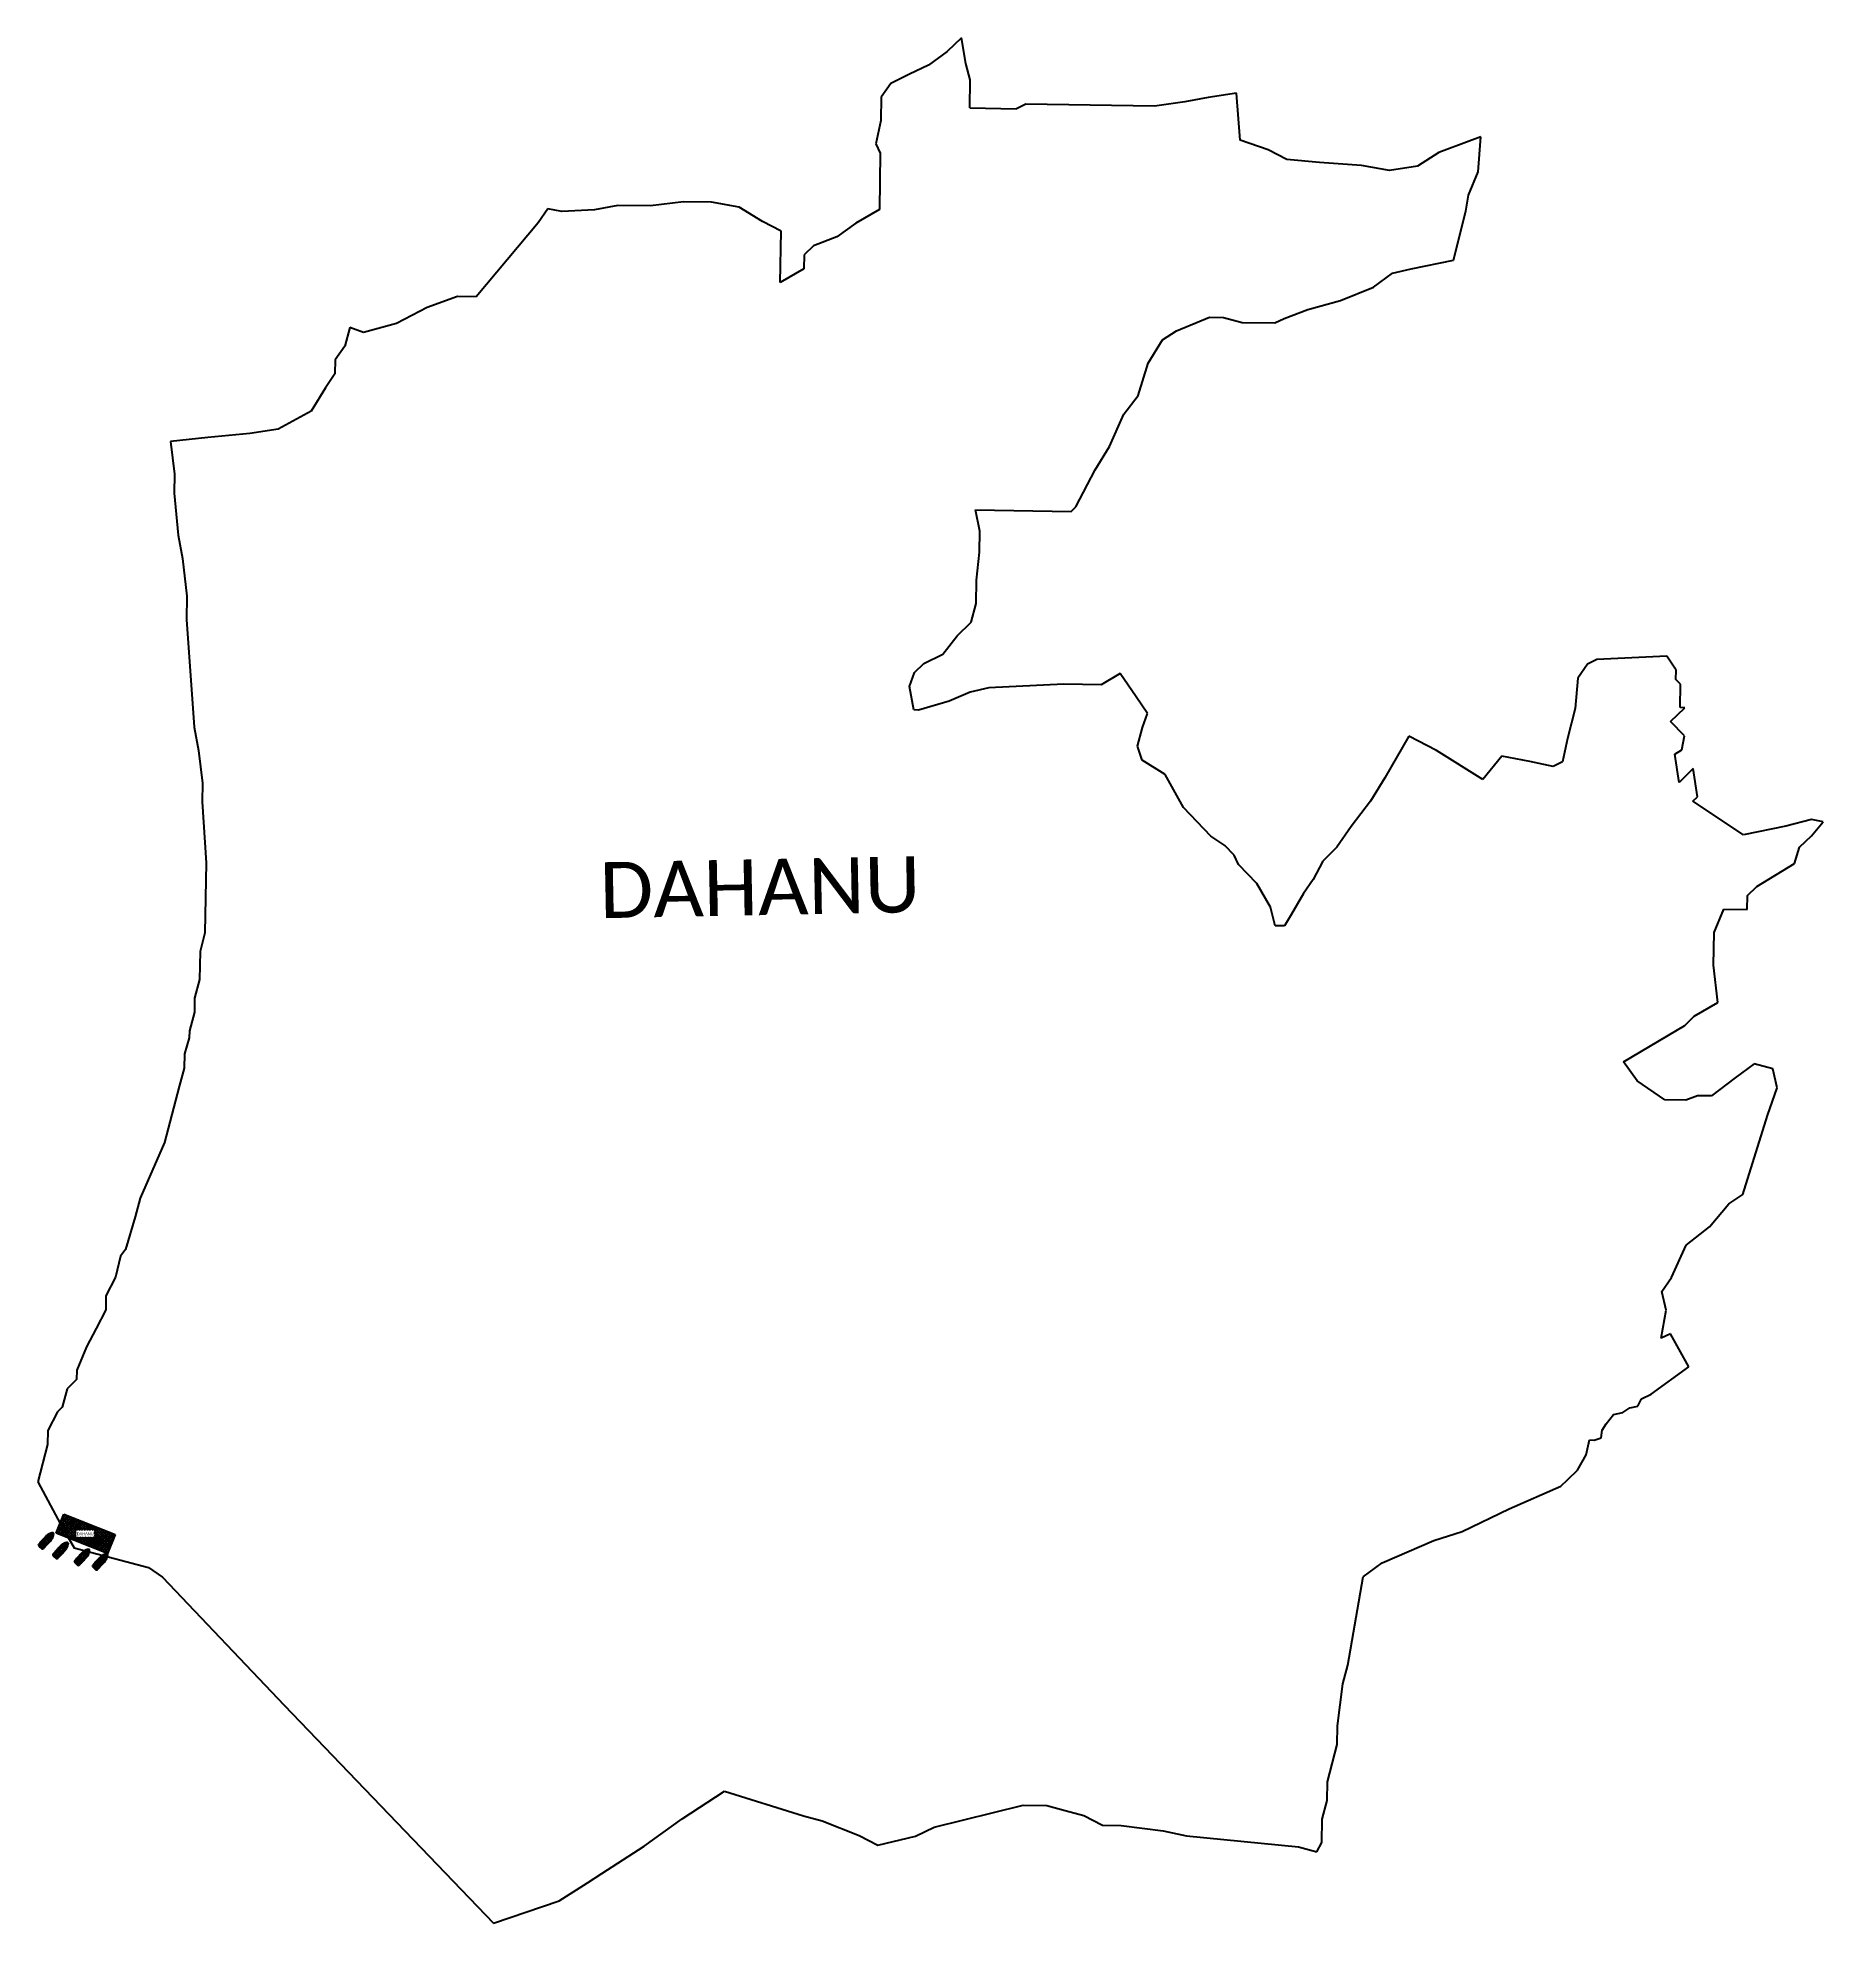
# Model space of a CAD drawing. Header units: metres. Extents: x 261051 to 267165, y 2208696 to 2215152.
import ezdxf

# ---------------------------------------------------------------- set-up
doc = ezdxf.new("R2010")
doc.units = ezdxf.units.M
for name, color, linetype in [('PORT', 5, 'Continuous'), ('PORT TEXT', 7, 'Continuous'), ('village', 3, 'Continuous'), ('VILLAGE NAME', 250, 'Continuous')]:
    doc.layers.add(name, color=color, linetype=linetype)
doc.styles.get("Standard").update_dxf_attribs({"font": 'calibri.ttf'})

msp = doc.modelspace()

# ---------------------------------------------------------------- texts
at = {"layer": 'PORT TEXT'}
msp.add_text('DAHANU', height=10, dxfattribs=at).set_placement((261184.7, 2210024.8))
at = {"layer": 'VILLAGE NAME'}
msp.add_text('DAHANU', height=191.46, rotation=1.10283, dxfattribs=at).set_placement((262976.4, 2212137.1))

# ---------------------------------------------------------------- linework, layer by layer
at = {"color": 3}
msp.add_line((264242.3, 2214911.1), (264402.3, 2214908.6), dxfattribs=at)
at = {"color": 30}
for p, q in [((261098.2, 2210029.2), (261098.6, 2210028.7)), ((261098.3, 2210029.3), (261098.7, 2210028.8)), ((261101.1, 2210030.4), (261098.5, 2210030.3)), ((261101.1, 2210030.2), (261098.6, 2210030.1)), ((261099.1, 2210028.8), (261101.1, 2210030.2)), ((261099.2, 2210028.6), (261101.2, 2210030)), ((261101, 2210028.9), (261104.2, 2210032.3)), ((261104.2, 2210032.3), (261101, 2210028.8)), ((261101.2, 2210026.7), (261102.5, 2210028.8)), ((261104.6, 2210031.9), (261101.4, 2210028.5)), ((261101.4, 2210028.5), (261104.6, 2210031.9)), ((261101.4, 2210026.6), (261102.7, 2210028.7)), ((261101.9, 2210025.7), (261101.4, 2210026.1)), ((261102, 2210025.8), (261101.5, 2210026.2)), ((261102.7, 2210028.7), (261102.7, 2210026.2)), ((261102.9, 2210028.7), (261102.9, 2210026.1)), ((261055.9, 2209990.8), (261055.9, 2209990.8)), ((261057.5, 2209997.4), (261056.5, 2209996.3)), ((261056.5, 2209996.3), (261056.7, 2209996.2)), ((261056.7, 2209996.2), (261056.8, 2209996.1)), ((261056.8, 2209996.1), (261057.7, 2209997.2)), ((261057.6, 2209997.3), (261057.5, 2209997.4)), ((261057.7, 2209997.2), (261057.7, 2209997.2)), ((261058.3, 2209984.7), (261060.4, 2209986.9)), ((261060.1, 2209983), (261058.3, 2209984.7)), ((261060, 2209991.2), (261058.5, 2209990.1)), ((261058.5, 2209990.1), (261060.1, 2209988.3)), ((261060, 2209991.1), (261058.6, 2209990.1)), ((261058.6, 2209990.1), (261060.1, 2209988.4)), ((261061.5, 2209989.3), (261060, 2209991.2)), ((261061.4, 2209989.4), (261060, 2209991.1)), ((261060.1, 2209988.4), (261061.4, 2209989.4)), ((261060.1, 2209988.3), (261061.5, 2209989.3)), ((261062.2, 2209985.3), (261060.1, 2209983)), ((261060.4, 2209986.9), (261062.2, 2209985.3)), ((261060.6, 2209993.6), (261063.2, 2209993.9)), ((261062.5, 2209989.5), (261061.4, 2209990.5)), ((261061.8, 2209998.1), (261063.7, 2209996.1)), ((261063, 2209990.4), (261064.2, 2209989.2)), ((261063.3, 2209990.8), (261064.6, 2209989.6)), ((261064.5, 2210004.9), (261063.5, 2210003.9)), ((261063.5, 2210003.9), (261063.6, 2210003.8)), ((261063.5, 2209985), (261064.5, 2209986.6)), ((261065.5, 2209983.6), (261063.5, 2209985)), ((261063.6, 2210003.8), (261063.7, 2210003.7)), ((261063.6, 2209985.1), (261064.5, 2209986.5)), ((261065.5, 2209983.7), (261063.6, 2209985.1)), ((261063.7, 2210003.7), (261064.7, 2210004.8)), ((261066.7, 2209998.7), (261064, 2210001.2)), ((261065.2, 2209988.4), (261064.2, 2209989.2)), ((261064.5, 2210004.9), (261064.5, 2210004.9)), ((261064.5, 2209987.6), (261064.9, 2209988.1)), ((261064.5, 2209987.6), (261065.6, 2209986.5)), ((261064.5, 2209986.6), (261066.4, 2209985.1)), ((261064.5, 2209986.5), (261066.3, 2209985.1)), ((261064.7, 2210004.8), (261064.6, 2210004.8)), ((261065.5, 2209988.7), (261064.6, 2209989.6)), ((261071.2, 2210010.8), (261064.8, 2210003.8)), ((261071.3, 2210010.7), (261064.9, 2210003.8)), ((261064.9, 2209988.1), (261066.2, 2209989.4)), ((261071.3, 2210010.7), (261065, 2210003.7)), ((261066.1, 2210001.1), (261065, 2210000.6)), ((261065, 2210000.6), (261066, 2209999.9)), ((261071.4, 2210010.6), (261065.1, 2210003.6)), ((261066.3, 2209985.1), (261065.5, 2209983.7)), ((261066.4, 2209985.1), (261065.5, 2209983.6)), ((261066, 2209999.9), (261066.1, 2210001.1)), ((261066.2, 2210003.5), (261068.6, 2210001.3)), ((261066.3, 2209981.1), (261066.3, 2209981)), ((261066.5, 2210001.6), (261066.9, 2210002.7)), ((261067.7, 2210001.8), (261066.5, 2210001.6)), ((261066.9, 2210002.7), (261067.7, 2210001.8)), ((261068.3, 2209988.9), (261067.5, 2209985.9)), ((261068.6, 2210004.4), (261071.2, 2210003.1)), ((261070, 2210006.4), (261072.2, 2210004.7)), ((261070, 2209988.8), (261071, 2209985.8)), ((261073.2, 2209998.4), (261070.9, 2210000.5)), ((261075.2, 2210015.1), (261071.2, 2210010.8)), ((261075.3, 2210015), (261071.3, 2210010.7)), ((261075.3, 2210014.9), (261071.3, 2210010.7)), ((261075.4, 2210014.8), (261071.4, 2210010.6)), ((261071.6, 2209982.2), (261072.6, 2209983.3)), ((261071.6, 2209982.2), (261071.6, 2209982.2)), ((261071.8, 2209982), (261071.7, 2209982.2)), ((261072.8, 2209983.1), (261071.8, 2209982)), ((261072, 2209990.4), (261074.2, 2209988.3)), ((261075.3, 2210006.8), (261072.2, 2210009.8)), ((261075.7, 2210007.2), (261072.5, 2210010.2)), ((261072.6, 2209983.3), (261072.6, 2209983.2)), ((261072.7, 2209994), (261075.8, 2209994.9)), ((261072.7, 2209983.2), (261072.8, 2209983.1)), ((261072.8, 2209997.9), (261073.2, 2209998.4)), ((261072.9, 2209992.3), (261076.3, 2209991.6)), ((261073.3, 2210010.7), (261073, 2210010.4)), ((261073, 2210010.4), (261075.6, 2210008)), ((261073.8, 2209997.9), (261079, 2209993)), ((261078.1, 2210018.2), (261075.2, 2210015.1)), ((261078.2, 2210018.1), (261075.3, 2210015)), ((261078.2, 2210018.1), (261075.3, 2210014.9)), ((261075.3, 2210006.8), (261077.4, 2210009)), ((261077.9, 2210004.4), (261075.3, 2210006.8)), ((261078.3, 2210018), (261075.4, 2210014.8)), ((261075.6, 2210008), (261076.9, 2210009.3)), ((261078.2, 2210004.8), (261075.7, 2210007.2)), ((261076.7, 2209996.5), (261078.4, 2209998.3)), ((261077.8, 2210019.4), (261076.8, 2210018.4)), ((261076.8, 2210018.4), (261076.9, 2210018.3)), ((261078.2, 2209993.3), (261076.8, 2209994.8)), ((261077, 2210018.1), (261078, 2210019.2)), ((261077, 2210018.2), (261077, 2210018.1)), ((261077, 2209991.2), (261078.3, 2209992.6)), ((261077.9, 2210019.3), (261077.8, 2210019.4)), ((261078.1, 2210004.7), (261077.9, 2210004.4)), ((261078, 2210019.2), (261078, 2210019.3)), ((261079.9, 2210020.1), (261078.1, 2210018.2)), ((261078.8, 2210005.4), (261078.1, 2210004.7)), ((261080, 2210020), (261078.2, 2210018.1)), ((261080.1, 2210020), (261078.2, 2210018.1)), ((261078.9, 2210003.8), (261078.2, 2210003)), ((261078.2, 2210003), (261079.8, 2210001.5)), ((261078.2, 2210003), (261080.3, 2210001.9)), ((261080.2, 2210019.8), (261078.3, 2210018)), ((261085, 2209997.8), (261078.5, 2209991)), ((261085.1, 2209997.7), (261078.6, 2209990.9)), ((261085.3, 2209997.6), (261078.7, 2209990.8)), ((261085.2, 2209997.6), (261078.7, 2209990.9)), ((261078.7, 2209989.7), (261079.7, 2209990.7)), ((261078.8, 2209989.6), (261078.7, 2209989.7)), ((261080.3, 2210007), (261078.8, 2210005.4)), ((261078.9, 2209989.5), (261078.8, 2209989.6)), ((261078.9, 2210003.8), (261080.3, 2210002.6)), ((261079.9, 2209990.5), (261078.9, 2209989.5)), ((261079.7, 2209990.7), (261079.7, 2209990.6)), ((261079.8, 2209990.6), (261079.9, 2209990.5)), ((261081.6, 2210021.6), (261079.9, 2210020.1)), ((261081.6, 2210021.6), (261080, 2210020)), ((261080.9, 2210001), (261080, 2210001.4)), ((261081.7, 2210021.5), (261080.1, 2210020)), ((261080.8, 2210000.9), (261080.1, 2210001.2)), ((261081.8, 2210021.4), (261080.2, 2210019.8)), ((261080.2, 2210001.1), (261081.3, 2210000.1)), ((261081, 2210000.7), (261081.4, 2209999.9)), ((261081.2, 2210000.8), (261081.6, 2209999.9)), ((261081.7, 2209999.7), (261083.6, 2209997.9)), ((261082.1, 2210000.4), (261083.6, 2209997.9)), ((261082.9, 2210014.5), (261085.2, 2210017)), ((261082.9, 2210014.7), (261085, 2210017)), ((261082.9, 2210000.3), (261084.5, 2209998.8)), ((261089, 2210002.1), (261085, 2209997.8)), ((261089.2, 2210002), (261085.1, 2209997.7)), ((261089.2, 2210001.9), (261085.2, 2209997.6)), ((261089.3, 2210001.9), (261085.3, 2209997.6)), ((261089.9, 2210016.6), (261087.9, 2210018.6)), ((261088.3, 2210009.5), (261090.6, 2210012)), ((261088.5, 2210009.5), (261090.6, 2210011.8)), ((261092, 2210005.2), (261089, 2210002.1)), ((261092.1, 2210005.1), (261089.2, 2210002)), ((261092.2, 2210005), (261089.2, 2210001.9)), ((261092.2, 2210005), (261089.3, 2210001.9)), ((261091.8, 2210018.6), (261089.7, 2210020.6)), ((261089.9, 2210016.6), (261092, 2210014.7)), ((261093.6, 2210020.6), (261091.7, 2210022.5)), ((261091.8, 2210018.6), (261093.8, 2210016.7)), ((261093.7, 2210007.1), (261092, 2210005.2)), ((261093.8, 2210007), (261092.1, 2210005.1)), ((261093.9, 2210007), (261092.2, 2210005)), ((261094, 2210006.9), (261092.2, 2210005)), ((261092.2, 2210003.9), (261093.2, 2210005)), ((261092.3, 2210003.8), (261092.2, 2210003.9)), ((261092.5, 2210003.7), (261092.4, 2210003.8)), ((261093.5, 2210004.8), (261092.5, 2210003.7)), ((261093.2, 2210005), (261093.3, 2210004.9)), ((261093.4, 2210004.8), (261093.5, 2210004.8)), ((261093.6, 2210020.6), (261095.6, 2210018.8)), ((261095.2, 2210008.8), (261093.7, 2210007.1)), ((261095.3, 2210008.7), (261093.8, 2210007)), ((261095.4, 2210008.7), (261093.9, 2210007)), ((261095.4, 2210008.6), (261094, 2210006.9)), ((261107.1, 2209964.1), (261106.1, 2209963.1)), ((261106.1, 2209963.1), (261106.2, 2209963)), ((261106.3, 2209962.9), (261107.3, 2209963.9)), ((261106.3, 2209962.9), (261106.3, 2209962.9)), ((261107.2, 2209964.1), (261107.1, 2209964.1)), ((261107.3, 2209963.9), (261107.2, 2209964)), ((261110.2, 2209960.3), (261112.8, 2209960.6)), ((261111.4, 2209964.9), (261113.3, 2209962.9)), ((261114, 2209971.7), (261113.1, 2209970.7)), ((261113.1, 2209970.7), (261113.1, 2209970.6)), ((261113.2, 2209970.5), (261113.3, 2209970.5)), ((261113.3, 2209970.5), (261114.2, 2209971.5)), ((261116.2, 2209965.5), (261113.5, 2209968)), ((261114.1, 2209971.6), (261114, 2209971.7)), ((261114.2, 2209971.5), (261114.1, 2209971.6)), ((261120.7, 2209977.5), (261114.4, 2209970.6)), ((261120.8, 2209977.5), (261114.5, 2209970.5)), ((261120.9, 2209977.4), (261114.5, 2209970.5)), ((261115.7, 2209967.9), (261114.5, 2209967.4)), ((261114.5, 2209967.4), (261115.5, 2209966.7)), ((261121, 2209977.3), (261114.6, 2209970.4)), ((261115.5, 2209966.7), (261115.7, 2209967.9)), ((261115.8, 2209970.3), (261118.2, 2209968)), ((261116.1, 2209968.3), (261116.5, 2209969.5)), ((261117.3, 2209968.5), (261116.1, 2209968.3)), ((261116.5, 2209969.5), (261117.3, 2209968.5)), ((261118.2, 2209971.1), (261120.8, 2209969.8)), ((261119.5, 2209973.1), (261121.8, 2209971.4)), ((261122.7, 2209965.2), (261120.5, 2209967.3)), ((261124.8, 2209981.8), (261120.7, 2209977.5)), ((261124.8, 2209981.8), (261120.8, 2209977.5)), ((261124.9, 2209981.7), (261120.9, 2209977.4)), ((261125, 2209981.6), (261121, 2209977.3)), ((261124.9, 2209973.6), (261121.7, 2209976.5)), ((261125.2, 2209974), (261122.1, 2209976.9)), ((261122.3, 2209964.7), (261122.7, 2209965.2)), ((261122.3, 2209960.8), (261125.3, 2209961.7)), ((261122.8, 2209977.5), (261122.5, 2209977.2)), ((261122.5, 2209977.2), (261125.2, 2209974.7)), ((261122.5, 2209959.1), (261125.8, 2209958.3)), ((261123.3, 2209964.6), (261128.6, 2209959.7)), ((261127.7, 2209984.9), (261124.8, 2209981.8)), ((261127.7, 2209984.9), (261124.8, 2209981.8)), ((261127.8, 2209984.8), (261124.9, 2209981.7)), ((261124.9, 2209973.6), (261126.9, 2209975.8)), ((261127.4, 2209971.2), (261124.9, 2209973.6)), ((261127.9, 2209984.7), (261125, 2209981.6)), ((261125.2, 2209974.7), (261126.5, 2209976.1)), ((261127.8, 2209971.6), (261125.2, 2209974)), ((261126.2, 2209963.3), (261128, 2209965.1)), ((261127.4, 2209986.2), (261126.4, 2209985.1)), ((261126.4, 2209985.1), (261126.5, 2209985)), ((261127.8, 2209960.1), (261126.4, 2209961.5)), ((261126.5, 2209985), (261126.6, 2209984.9)), ((261126.5, 2209958), (261127.8, 2209959.3)), ((261126.6, 2209984.9), (261127.6, 2209986)), ((261127.5, 2209986.1), (261127.4, 2209986.2)), ((261127.7, 2209971.5), (261127.4, 2209971.2)), ((261127.6, 2209986), (261127.5, 2209986.1)), ((261129.5, 2209986.8), (261127.7, 2209984.9)), ((261129.5, 2209986.8), (261127.7, 2209984.9)), ((261128.3, 2209972.2), (261127.7, 2209971.5)), ((261129.6, 2209986.7), (261127.8, 2209984.8)), ((261128.5, 2209970.6), (261127.8, 2209969.8)), ((261127.8, 2209969.8), (261129.4, 2209968.3)), ((261127.8, 2209969.8), (261129.9, 2209968.7)), ((261129.7, 2209986.6), (261127.9, 2209984.7)), ((261134.6, 2209964.6), (261128.1, 2209957.8)), ((261134.7, 2209964.5), (261128.2, 2209957.7)), ((261134.8, 2209964.4), (261128.2, 2209957.6)), ((261129.8, 2209973.8), (261128.3, 2209972.2)), ((261134.8, 2209964.4), (261128.3, 2209957.6)), ((261128.5, 2209970.6), (261129.9, 2209969.4)), ((261131.1, 2209988.4), (261129.5, 2209986.8)), ((261131.2, 2209988.4), (261129.5, 2209986.8)), ((261131.2, 2209988.3), (261129.6, 2209986.7)), ((261130.4, 2209967.8), (261129.6, 2209968.2)), ((261130.4, 2209967.6), (261129.6, 2209968)), ((261131.3, 2209988.2), (261129.7, 2209986.6)), ((261129.8, 2209967.9), (261130.9, 2209966.8)), ((261130.6, 2209967.5), (261131, 2209966.7)), ((261130.7, 2209967.5), (261131.2, 2209966.7)), ((261131.3, 2209966.5), (261133.2, 2209964.7)), ((261131.7, 2209967.1), (261133.2, 2209964.7)), ((261132.4, 2209981.5), (261134.6, 2209983.8)), ((261132.5, 2209981.3), (261134.8, 2209983.8)), ((261132.5, 2209967), (261134, 2209965.5)), ((261138.6, 2209968.9), (261134.6, 2209964.6)), ((261138.7, 2209968.7), (261134.7, 2209964.5)), ((261138.8, 2209968.7), (261134.8, 2209964.4)), ((261138.8, 2209968.6), (261134.8, 2209964.4)), ((261139.5, 2209983.4), (261137.4, 2209985.3)), ((261137.8, 2209976.3), (261140.1, 2209978.8)), ((261138, 2209976.3), (261140.1, 2209978.6)), ((261141.5, 2209971.9), (261138.6, 2209968.9)), ((261141.6, 2209971.8), (261138.7, 2209968.7)), ((261141.7, 2209971.8), (261138.8, 2209968.7)), ((261141.8, 2209971.7), (261138.8, 2209968.6)), ((261141.3, 2209985.4), (261139.3, 2209987.3)), ((261139.5, 2209983.4), (261141.5, 2209981.5)), ((261143.2, 2209987.4), (261141.2, 2209989.2)), ((261141.3, 2209985.4), (261143.4, 2209983.5)), ((261143.3, 2209973.9), (261141.5, 2209971.9)), ((261143.4, 2209973.8), (261141.6, 2209971.8)), ((261143.5, 2209973.7), (261141.7, 2209971.8)), ((261143.5, 2209973.7), (261141.8, 2209971.7)), ((261141.8, 2209970.7), (261142.8, 2209971.7)), ((261141.9, 2209970.6), (261141.8, 2209970.7)), ((261142, 2209970.5), (261141.9, 2209970.6)), ((261143, 2209971.5), (261142, 2209970.5)), ((261142.8, 2209971.7), (261142.9, 2209971.7)), ((261142.9, 2209971.6), (261143, 2209971.5)), ((261143.2, 2209987.4), (261145.2, 2209985.6)), ((261144.7, 2209975.6), (261143.3, 2209973.9)), ((261144.9, 2209975.5), (261143.4, 2209973.8)), ((261144.9, 2209975.5), (261143.5, 2209973.7)), ((261145, 2209975.4), (261143.5, 2209973.7)), ((261147.7, 2209995.9), (261148.1, 2209995.5)), ((261147.9, 2209996.1), (261148.3, 2209995.6)), ((261150.7, 2209997.2), (261148.1, 2209997)), ((261150.7, 2209997), (261148.1, 2209996.8)), ((261148.7, 2209995.5), (261150.6, 2209996.9)), ((261148.8, 2209995.4), (261150.7, 2209996.8)), ((261150.5, 2209995.6), (261153.7, 2209999)), ((261153.7, 2209999), (261150.5, 2209995.6)), ((261150.8, 2209993.5), (261152, 2209995.5)), ((261154.1, 2209998.7), (261150.9, 2209995.2)), ((261150.9, 2209995.3), (261154.1, 2209998.7)), ((261150.9, 2209993.4), (261152.2, 2209995.5)), ((261151.4, 2209992.5), (261150.9, 2209992.9)), ((261151.6, 2209992.6), (261151.1, 2209993)), ((261152.3, 2209995.5), (261152.3, 2209992.9)), ((261152.5, 2209995.5), (261152.5, 2209992.9)), ((261198.3, 2209958.5), (261194.3, 2209954.2)), ((261198.3, 2209958.4), (261194.3, 2209954.1)), ((261198.4, 2209958.4), (261194.4, 2209954.1)), ((261198.5, 2209958.3), (261194.5, 2209954)), ((261201.2, 2209961.6), (261198.3, 2209958.5)), ((261201.2, 2209961.5), (261198.3, 2209958.4)), ((261201.3, 2209961.5), (261198.4, 2209958.4)), ((261201.4, 2209961.4), (261198.5, 2209958.3)), ((261200.9, 2209962.8), (261199.9, 2209961.8)), ((261199.9, 2209961.8), (261200, 2209961.7)), ((261200, 2209961.6), (261200.1, 2209961.6)), ((261200.1, 2209961.6), (261201.1, 2209962.6)), ((261201, 2209962.8), (261200.9, 2209962.8)), ((261201.1, 2209962.6), (261201, 2209962.7)), ((261203, 2209963.5), (261201.2, 2209961.6)), ((261203.1, 2209963.4), (261201.2, 2209961.5)), ((261203.1, 2209963.4), (261201.3, 2209961.5)), ((261203.2, 2209963.3), (261201.4, 2209961.4)), ((261204.6, 2209965.1), (261203, 2209963.5)), ((261204.7, 2209965), (261203.1, 2209963.4)), ((261204.7, 2209964.9), (261203.1, 2209963.4)), ((261204.9, 2209964.8), (261203.2, 2209963.3)), ((261206, 2209957.9), (261208.3, 2209960.4)), ((261206, 2209958.1), (261208.1, 2209960.4)), ((261213, 2209960.1), (261210.9, 2209962)), ((261214.8, 2209962.1), (261212.8, 2209964)), ((261213, 2209960.1), (261215, 2209958.1)), ((261216.7, 2209964), (261214.7, 2209965.9)), ((261214.8, 2209962.1), (261216.9, 2209960.1)), ((261216.7, 2209964), (261218.7, 2209962.2)), ((261221.2, 2209972.6), (261221.7, 2209972.1)), ((261221.4, 2209972.7), (261221.8, 2209972.3)), ((261224.2, 2209973.8), (261221.6, 2209973.7)), ((261224.2, 2209973.6), (261221.6, 2209973.5)), ((261222.2, 2209972.2), (261224.2, 2209973.6)), ((261222.3, 2209972), (261224.3, 2209973.4)), ((261227.3, 2209975.7), (261224, 2209972.2)), ((261224.1, 2209972.3), (261227.3, 2209975.7)), ((261224.3, 2209970.2), (261225.6, 2209972.2)), ((261227.7, 2209975.3), (261224.4, 2209971.9)), ((261224.4, 2209971.9), (261227.7, 2209975.3)), ((261224.5, 2209970.1), (261225.7, 2209972.1)), ((261224.9, 2209969.1), (261224.5, 2209969.5)), ((261225.1, 2209969.3), (261224.6, 2209969.7)), ((261225.8, 2209972.1), (261225.8, 2209969.6)), ((261226, 2209972.1), (261226, 2209969.6)), ((261286.1, 2209958.6), (261283.6, 2209958.4)), ((261286.1, 2209958.4), (261283.6, 2209958.2)), ((261284.1, 2209956.9), (261286.1, 2209958.4)), ((261286, 2209957), (261289.2, 2209960.5)), ((261289.2, 2209960.5), (261286, 2209957)), ((261289.6, 2209960.1), (261286.4, 2209956.7)), ((261286.4, 2209956.7), (261289.6, 2209960.1)), ((261105.5, 2209957.6), (261105.4, 2209957.6)), ((261107.8, 2209951.4), (261110, 2209953.7)), ((261109.6, 2209949.8), (261107.8, 2209951.4)), ((261109.5, 2209957.9), (261108, 2209956.9)), ((261108, 2209956.9), (261109.6, 2209955)), ((261109.5, 2209957.8), (261108.1, 2209956.9)), ((261108.1, 2209956.9), (261109.6, 2209955.2)), ((261111.1, 2209956.1), (261109.5, 2209957.9)), ((261111, 2209956.1), (261109.5, 2209957.8)), ((261109.6, 2209955.2), (261111, 2209956.1)), ((261109.6, 2209955), (261111.1, 2209956.1)), ((261111.7, 2209952.1), (261109.6, 2209949.8)), ((261110, 2209953.7), (261111.7, 2209952.1)), ((261112, 2209956.3), (261111, 2209957.2)), ((261112.6, 2209957.2), (261113.8, 2209956)), ((261112.9, 2209957.6), (261114.1, 2209956.4)), ((261113.1, 2209951.8), (261114.1, 2209953.3)), ((261115, 2209950.3), (261113.1, 2209951.8)), ((261113.2, 2209951.8), (261114.1, 2209953.2)), ((261115, 2209950.4), (261113.2, 2209951.8)), ((261114.7, 2209955.1), (261113.8, 2209956)), ((261115.1, 2209955.5), (261114.1, 2209956.4)), ((261114.1, 2209954.4), (261114.4, 2209954.8)), ((261114.1, 2209954.4), (261115.2, 2209953.3)), ((261114.1, 2209953.3), (261116, 2209951.9)), ((261114.1, 2209953.2), (261115.9, 2209951.9)), ((261114.4, 2209954.8), (261115.7, 2209956.2)), ((261115.9, 2209951.9), (261115, 2209950.4)), ((261116, 2209951.9), (261115, 2209950.3)), ((261115.9, 2209947.8), (261115.9, 2209947.8)), ((261117.9, 2209955.6), (261117, 2209952.6)), ((261119.6, 2209955.6), (261120.5, 2209952.6)), ((261121.1, 2209949), (261122.1, 2209950)), ((261121.2, 2209949), (261121.1, 2209949)), ((261121.4, 2209948.8), (261121.2, 2209948.9)), ((261122.3, 2209949.8), (261121.4, 2209948.8)), ((261121.5, 2209957.1), (261123.8, 2209955.1)), ((261122.1, 2209950), (261122.2, 2209950)), ((261122.2, 2209949.9), (261122.3, 2209949.8)), ((261128.3, 2209956.4), (261129.2, 2209957.4)), ((261128.3, 2209956.4), (261128.3, 2209956.4)), ((261128.5, 2209956.2), (261128.4, 2209956.3)), ((261129.4, 2209957.3), (261128.5, 2209956.2)), ((261129.2, 2209957.4), (261129.3, 2209957.4)), ((261129.3, 2209957.3), (261129.4, 2209957.3)), ((261179, 2209934.2), (261178.9, 2209934.2)), ((261180.6, 2209940.8), (261179.6, 2209939.8)), ((261179.6, 2209939.8), (261179.7, 2209939.6)), ((261179.8, 2209939.6), (261180.8, 2209940.6)), ((261179.8, 2209939.6), (261179.8, 2209939.6)), ((261180.7, 2209940.7), (261180.6, 2209940.8)), ((261180.8, 2209940.6), (261180.7, 2209940.6)), ((261181.4, 2209928.1), (261183.5, 2209930.4)), ((261183.1, 2209926.4), (261181.4, 2209928.1)), ((261183, 2209934.6), (261181.5, 2209933.5)), ((261181.5, 2209933.5), (261183.1, 2209931.7)), ((261183, 2209934.5), (261181.7, 2209933.5)), ((261181.7, 2209933.5), (261183.2, 2209931.8)), ((261184.6, 2209932.8), (261183, 2209934.6)), ((261184.5, 2209932.8), (261183, 2209934.5)), ((261183.1, 2209931.7), (261184.6, 2209932.8)), ((261185.2, 2209928.7), (261183.1, 2209926.4)), ((261183.2, 2209931.8), (261184.5, 2209932.8)), ((261183.5, 2209930.4), (261185.2, 2209928.7)), ((261183.7, 2209937), (261186.3, 2209937.3)), ((261185.5, 2209932.9), (261184.5, 2209933.9)), ((261184.9, 2209941.5), (261186.8, 2209939.5)), ((261186.1, 2209933.8), (261187.3, 2209932.7)), ((261186.4, 2209934.2), (261187.7, 2209933)), ((261187.5, 2209948.3), (261186.6, 2209947.3)), ((261186.6, 2209947.3), (261186.7, 2209947.2)), ((261186.6, 2209928.5), (261187.6, 2209930)), ((261188.5, 2209927), (261186.6, 2209928.5)), ((261186.7, 2209947.2), (261186.8, 2209947.1)), ((261186.7, 2209928.5), (261187.6, 2209929.9)), ((261188.5, 2209927.1), (261186.7, 2209928.5)), ((261186.8, 2209947.1), (261187.7, 2209948.2)), ((261189.7, 2209942.1), (261187.1, 2209944.6)), ((261188.2, 2209931.8), (261187.3, 2209932.7)), ((261187.6, 2209948.3), (261187.5, 2209948.3)), ((261187.6, 2209931), (261188, 2209931.5)), ((261187.6, 2209931), (261188.7, 2209930)), ((261187.6, 2209930), (261189.5, 2209928.5)), ((261187.6, 2209929.9), (261189.4, 2209928.5)), ((261187.7, 2209948.2), (261187.7, 2209948.2)), ((261188.6, 2209932.2), (261187.7, 2209933)), ((261194.3, 2209954.2), (261187.9, 2209947.2)), ((261194.3, 2209954.1), (261188, 2209947.2)), ((261194.4, 2209954.1), (261188, 2209947.1)), ((261188, 2209931.5), (261189.2, 2209932.8)), ((261194.5, 2209954), (261188.1, 2209947)), ((261189.2, 2209944.5), (261188.1, 2209944)), ((261188.1, 2209944), (261189, 2209943.3)), ((261189.4, 2209928.5), (261188.5, 2209927.1)), ((261189.5, 2209928.5), (261188.5, 2209927)), ((261189, 2209943.3), (261189.2, 2209944.5)), ((261189.3, 2209946.9), (261191.7, 2209944.7)), ((261189.4, 2209924.5), (261189.4, 2209924.4)), ((261189.6, 2209945), (261190, 2209946.1)), ((261190.8, 2209945.2), (261189.6, 2209945)), ((261190, 2209946.1), (261190.8, 2209945.2)), ((261191.4, 2209932.3), (261190.5, 2209929.3)), ((261191.7, 2209947.8), (261194.3, 2209946.5)), ((261193, 2209949.8), (261195.3, 2209948.1)), ((261193.1, 2209932.2), (261194.1, 2209929.2)), ((261196.2, 2209941.8), (261194, 2209943.9)), ((261194.7, 2209925.7), (261195.6, 2209926.7)), ((261194.7, 2209925.6), (261194.7, 2209925.7)), ((261194.9, 2209925.5), (261194.8, 2209925.6)), ((261195.8, 2209926.5), (261194.9, 2209925.5)), ((261195, 2209933.8), (261197.3, 2209931.7)), ((261198.4, 2209950.2), (261195.2, 2209953.2)), ((261198.7, 2209950.6), (261195.6, 2209953.6)), ((261195.6, 2209926.7), (261195.7, 2209926.6)), ((261195.7, 2209926.6), (261195.8, 2209926.5)), ((261195.8, 2209937.4), (261198.8, 2209938.3)), ((261195.9, 2209941.3), (261196.2, 2209941.8)), ((261196, 2209935.8), (261199.3, 2209935)), ((261196.3, 2209954.1), (261196.1, 2209953.8)), ((261196.1, 2209953.8), (261198.7, 2209951.4)), ((261196.8, 2209941.3), (261202.1, 2209936.4)), ((261198.4, 2209950.2), (261200.4, 2209952.5)), ((261200.9, 2209947.8), (261198.4, 2209950.2)), ((261198.7, 2209951.4), (261200, 2209952.8)), ((261201.3, 2209948.2), (261198.7, 2209950.6)), ((261199.7, 2209939.9), (261201.5, 2209941.8)), ((261201.3, 2209936.7), (261199.9, 2209938.2)), ((261200.1, 2209934.6), (261201.3, 2209936)), ((261201.2, 2209948.1), (261200.9, 2209947.8)), ((261201.8, 2209948.8), (261201.2, 2209948.1)), ((261202, 2209947.2), (261201.3, 2209946.4)), ((261201.3, 2209946.4), (261202.9, 2209944.9)), ((261201.3, 2209946.4), (261203.4, 2209945.4)), ((261208.1, 2209941.2), (261201.6, 2209934.4)), ((261208.2, 2209941.1), (261201.7, 2209934.3)), ((261203.3, 2209950.4), (261201.8, 2209948.8)), ((261208.3, 2209941.1), (261201.8, 2209934.3)), ((261208.3, 2209941), (261201.8, 2209934.2)), ((261201.8, 2209933.1), (261202.7, 2209934.1)), ((261201.8, 2209933), (261201.8, 2209933.1)), ((261202, 2209932.9), (261201.9, 2209933)), ((261202, 2209947.2), (261203.4, 2209946.1)), ((261202.9, 2209933.9), (261202, 2209932.9)), ((261202.7, 2209934.1), (261202.8, 2209934)), ((261202.9, 2209934), (261202.9, 2209933.9)), ((261204, 2209944.4), (261203.1, 2209944.8)), ((261203.9, 2209944.3), (261203.1, 2209944.6)), ((261203.3, 2209944.6), (261204.4, 2209943.5)), ((261204.1, 2209944.1), (261204.5, 2209943.3)), ((261204.2, 2209944.2), (261204.7, 2209943.3)), ((261204.8, 2209943.1), (261206.7, 2209941.3)), ((261205.2, 2209943.8), (261206.7, 2209941.3)), ((261206, 2209943.7), (261207.5, 2209942.2)), ((261212.1, 2209945.5), (261208.1, 2209941.2)), ((261212.2, 2209945.4), (261208.2, 2209941.1)), ((261212.3, 2209945.3), (261208.3, 2209941)), ((261212.3, 2209945.3), (261208.3, 2209941.1)), ((261211.3, 2209952.9), (261213.6, 2209955.4)), ((261211.5, 2209952.9), (261213.7, 2209955.2)), ((261215, 2209948.6), (261212.1, 2209945.5)), ((261215.2, 2209948.5), (261212.2, 2209945.4)), ((261215.3, 2209948.4), (261212.3, 2209945.3)), ((261215.2, 2209948.4), (261212.3, 2209945.3)), ((261216.8, 2209950.5), (261215, 2209948.6)), ((261217, 2209950.4), (261215.2, 2209948.4)), ((261216.9, 2209950.4), (261215.2, 2209948.5)), ((261217, 2209950.3), (261215.3, 2209948.4)), ((261215.3, 2209947.3), (261216.3, 2209948.4)), ((261215.4, 2209947.3), (261215.3, 2209947.3)), ((261215.5, 2209947.1), (261215.4, 2209947.2)), ((261216.5, 2209948.2), (261215.5, 2209947.1)), ((261216.3, 2209948.4), (261216.4, 2209948.3)), ((261216.4, 2209948.3), (261216.5, 2209948.2)), ((261218.3, 2209952.3), (261216.8, 2209950.5)), ((261218.4, 2209952.2), (261216.9, 2209950.4)), ((261218.5, 2209952.1), (261217, 2209950.3)), ((261218.4, 2209952.1), (261217, 2209950.4)), ((261240.9, 2209919), (261240.9, 2209919)), ((261242.5, 2209925.6), (261241.6, 2209924.5)), ((261241.6, 2209924.5), (261241.7, 2209924.4)), ((261241.7, 2209924.4), (261241.8, 2209924.3)), ((261241.8, 2209924.3), (261242.7, 2209925.4)), ((261242.6, 2209925.5), (261242.5, 2209925.6)), ((261242.7, 2209925.4), (261242.7, 2209925.4)), ((261243.3, 2209912.9), (261245.4, 2209915.1)), ((261245.1, 2209911.2), (261243.3, 2209912.9)), ((261245, 2209919.3), (261243.5, 2209918.3)), ((261243.5, 2209918.3), (261245.1, 2209916.5)), ((261245, 2209919.2), (261243.6, 2209918.3)), ((261243.6, 2209918.3), (261245.1, 2209916.6)), ((261246.5, 2209917.5), (261245, 2209919.3)), ((261246.4, 2209917.5), (261245, 2209919.2)), ((261245.1, 2209916.6), (261246.4, 2209917.5)), ((261245.1, 2209916.5), (261246.5, 2209917.5)), ((261247.2, 2209913.5), (261245.1, 2209911.2)), ((261245.4, 2209915.1), (261247.2, 2209913.5)), ((261245.6, 2209921.7), (261248.3, 2209922)), ((261247.5, 2209917.7), (261246.4, 2209918.6)), ((261246.8, 2209926.3), (261248.7, 2209924.3)), ((261248, 2209918.6), (261249.2, 2209917.4)), ((261248.3, 2209919), (261249.6, 2209917.8)), ((261249.5, 2209933.1), (261248.5, 2209932.1)), ((261248.5, 2209932.1), (261248.6, 2209932)), ((261248.5, 2209913.2), (261249.5, 2209914.7)), ((261250.5, 2209911.7), (261248.5, 2209913.2)), ((261248.6, 2209913.2), (261249.5, 2209914.6)), ((261250.5, 2209911.9), (261248.6, 2209913.2)), ((261248.7, 2209931.9), (261249.7, 2209932.9)), ((261248.7, 2209932), (261248.7, 2209931.9)), ((261251.7, 2209926.9), (261249, 2209929.4)), ((261250.2, 2209916.6), (261249.2, 2209917.4)), ((261249.5, 2209933.1), (261249.5, 2209933.1)), ((261249.5, 2209915.8), (261249.9, 2209916.3)), ((261249.5, 2209915.8), (261250.6, 2209914.7)), ((261249.5, 2209914.7), (261251.4, 2209913.3)), ((261249.5, 2209914.6), (261251.3, 2209913.3)), ((261249.7, 2209932.9), (261249.6, 2209933)), ((261250.5, 2209916.9), (261249.6, 2209917.8)), ((261256.2, 2209939), (261249.8, 2209932)), ((261256.3, 2209938.9), (261249.9, 2209932)), ((261249.9, 2209916.3), (261251.2, 2209917.6)), ((261256.3, 2209938.9), (261250, 2209931.9)), ((261251.1, 2209929.3), (261250, 2209928.8)), ((261250, 2209928.8), (261251, 2209928.1)), ((261256.4, 2209938.7), (261250.1, 2209931.8)), ((261251.3, 2209913.3), (261250.5, 2209911.9)), ((261251.4, 2209913.3), (261250.5, 2209911.7)), ((261251, 2209928.1), (261251.1, 2209929.3)), ((261251.2, 2209931.7), (261253.6, 2209929.5)), ((261251.3, 2209909.3), (261251.3, 2209909.2)), ((261251.5, 2209929.7), (261251.9, 2209930.9)), ((261252.7, 2209929.9), (261251.5, 2209929.7)), ((261251.9, 2209930.9), (261252.7, 2209929.9)), ((261253.3, 2209917.1), (261252.5, 2209914.1)), ((261253.6, 2209932.6), (261256.3, 2209931.2)), ((261255, 2209934.6), (261257.2, 2209932.8)), ((261255, 2209917), (261256, 2209914)), ((261258.2, 2209926.6), (261255.9, 2209928.7)), ((261260.2, 2209943.2), (261256.2, 2209939)), ((261260.3, 2209943.2), (261256.3, 2209938.9)), ((261260.3, 2209943.1), (261256.3, 2209938.9)), ((261260.4, 2209943), (261256.4, 2209938.7)), ((261256.6, 2209910.4), (261257.6, 2209911.5)), ((261256.6, 2209910.4), (261256.6, 2209910.4)), ((261256.8, 2209910.2), (261256.7, 2209910.3)), ((261257.8, 2209911.3), (261256.8, 2209910.2)), ((261257, 2209918.6), (261259.2, 2209916.5)), ((261260.3, 2209935), (261257.2, 2209938)), ((261260.7, 2209935.4), (261257.5, 2209938.3)), ((261257.6, 2209911.5), (261257.6, 2209911.4)), ((261257.7, 2209922.2), (261260.8, 2209923.1)), ((261257.7, 2209911.4), (261257.8, 2209911.3)), ((261257.8, 2209926.1), (261258.2, 2209926.6)), ((261258.3, 2209938.9), (261258, 2209938.6)), ((261258, 2209938.6), (261260.6, 2209936.1)), ((261258, 2209920.5), (261261.3, 2209919.8)), ((261258.8, 2209926.1), (261264, 2209921.2)), ((261263.1, 2209946.4), (261260.2, 2209943.2)), ((261263.2, 2209946.3), (261260.3, 2209943.2)), ((261263.2, 2209946.3), (261260.3, 2209943.1)), ((261260.3, 2209935), (261262.4, 2209937.2)), ((261262.9, 2209932.6), (261260.3, 2209935)), ((261263.3, 2209946.2), (261260.4, 2209943)), ((261260.6, 2209936.1), (261261.9, 2209937.5)), ((261263.2, 2209933), (261260.7, 2209935.4)), ((261261.7, 2209924.7), (261263.4, 2209926.5)), ((261262.8, 2209947.6), (261261.8, 2209946.6)), ((261261.8, 2209946.6), (261261.9, 2209946.5)), ((261263.3, 2209921.5), (261261.8, 2209923)), ((261262, 2209946.3), (261263, 2209947.4)), ((261262, 2209946.4), (261262, 2209946.3)), ((261262, 2209919.4), (261263.3, 2209920.7)), ((261262.9, 2209947.5), (261262.8, 2209947.6)), ((261263.1, 2209932.9), (261262.9, 2209932.6)), ((261263, 2209947.4), (261263, 2209947.5)), ((261264.9, 2209948.2), (261263.1, 2209946.4)), ((261263.8, 2209933.6), (261263.1, 2209932.9)), ((261265, 2209948.2), (261263.2, 2209946.3)), ((261265.1, 2209948.1), (261263.2, 2209946.3)), ((261264, 2209932), (261263.2, 2209931.2)), ((261263.2, 2209931.2), (261264.8, 2209929.7)), ((261263.2, 2209931.2), (261265.3, 2209930.1)), ((261265.2, 2209948), (261263.3, 2209946.2)), ((261270, 2209926), (261263.5, 2209919.2)), ((261270.1, 2209925.9), (261263.6, 2209919.1)), ((261270.3, 2209925.8), (261263.7, 2209919)), ((261270.2, 2209925.8), (261263.7, 2209919)), ((261263.7, 2209917.8), (261264.7, 2209918.9)), ((261263.8, 2209917.8), (261263.7, 2209917.8)), ((261265.3, 2209935.2), (261263.8, 2209933.6)), ((261263.9, 2209917.7), (261263.8, 2209917.7)), ((261264.9, 2209918.7), (261263.9, 2209917.7)), ((261264, 2209932), (261265.3, 2209930.8)), ((261264.7, 2209918.9), (261264.7, 2209918.8)), ((261264.8, 2209918.7), (261264.9, 2209918.7)), ((261266.6, 2209949.8), (261264.9, 2209948.2)), ((261266.6, 2209949.8), (261265, 2209948.2)), ((261265.9, 2209929.2), (261265, 2209929.6)), ((261266.7, 2209949.7), (261265.1, 2209948.1)), ((261265.8, 2209929.1), (261265.1, 2209929.4)), ((261266.8, 2209949.6), (261265.2, 2209948)), ((261265.2, 2209929.3), (261266.3, 2209928.3)), ((261266, 2209928.9), (261266.4, 2209928.1)), ((261266.2, 2209928.9), (261266.6, 2209928.1)), ((261266.7, 2209927.9), (261268.7, 2209926.1)), ((261267.1, 2209928.5), (261268.7, 2209926.1)), ((261267.9, 2209942.7), (261270.2, 2209945.2)), ((261267.9, 2209942.9), (261270, 2209945.2)), ((261267.9, 2209928.4), (261269.5, 2209927)), ((261274, 2209930.3), (261270, 2209926)), ((261274.2, 2209930.2), (261270.1, 2209925.9)), ((261274.2, 2209930.1), (261270.2, 2209925.8)), ((261274.3, 2209930.1), (261270.3, 2209925.8)), ((261274.9, 2209944.8), (261272.9, 2209946.8)), ((261273.3, 2209937.7), (261275.6, 2209940.2)), ((261273.5, 2209937.7), (261275.6, 2209940)), ((261277, 2209933.4), (261274, 2209930.3)), ((261277.1, 2209933.3), (261274.2, 2209930.2)), ((261277.2, 2209933.2), (261274.2, 2209930.1)), ((261277.2, 2209933.2), (261274.3, 2209930.1)), ((261276.8, 2209946.8), (261274.7, 2209948.7)), ((261274.9, 2209944.8), (261277, 2209942.9)), ((261278.6, 2209948.8), (261276.7, 2209950.7)), ((261276.8, 2209946.8), (261278.8, 2209944.9)), ((261278.7, 2209935.3), (261277, 2209933.4)), ((261278.9, 2209935.2), (261277.1, 2209933.3)), ((261278.9, 2209935.2), (261277.2, 2209933.2)), ((261279, 2209935.1), (261277.2, 2209933.2)), ((261277.2, 2209932.1), (261278.2, 2209933.2)), ((261277.3, 2209932), (261277.2, 2209932.1)), ((261277.5, 2209931.9), (261277.4, 2209932)), ((261278.5, 2209932.9), (261277.5, 2209931.9)), ((261278.2, 2209933.2), (261278.3, 2209933.1)), ((261278.4, 2209933), (261278.5, 2209932.9)), ((261278.6, 2209948.8), (261280.6, 2209947)), ((261280.2, 2209937), (261278.7, 2209935.3)), ((261280.4, 2209936.9), (261278.9, 2209935.2)), ((261280.3, 2209936.9), (261278.9, 2209935.2)), ((261280.4, 2209936.8), (261279, 2209935.1)), ((261283.2, 2209957.4), (261283.6, 2209956.9)), ((261283.3, 2209957.5), (261283.7, 2209957)), ((261284.3, 2209956.8), (261286.2, 2209958.2)), ((261286.2, 2209954.9), (261287.5, 2209956.9)), ((261286.4, 2209954.8), (261287.7, 2209956.9)), ((261286.9, 2209953.9), (261286.4, 2209954.3)), ((261287, 2209954), (261286.5, 2209954.4)), ((261287.7, 2209956.9), (261287.7, 2209954.3)), ((261287.9, 2209956.9), (261287.9, 2209954.3))]:
    msp.add_line(p, q, dxfattribs=at)
for centre, radius in [((261096.9, 2210024.1), 1.9), ((261096.9, 2210024.1), 1.9), ((261096.9, 2210024.1), 1.74), ((261096.9, 2210024.1), 1.74), ((261100.4, 2210027.9), 0.771), ((261100.5, 2210027.8), 0.771), ((261101.6, 2210032.4), 0.313), ((261102.8, 2210032.4), 0.349), ((261104.8, 2210030.6), 0.349), ((261104.8, 2210029.3), 0.313), ((261057, 2209991.2), 1.09), ((261057, 2209991.2), 1.01), ((261066.7, 2209982.1), 1.09), ((261066.7, 2209982.1), 1.01), ((261066.7, 2210001), 0.163), ((261076.6, 2209994.4), 0.304), ((261076.8, 2209991.6), 0.304), ((261077, 2209993), 0.197), ((261077.9, 2209993), 0.304), ((261087.1, 2210014.4), 0.305), ((261087.8, 2210013.7), 0.305), ((261106.5, 2209958), 1.09), ((261106.5, 2209958), 1.01), ((261116.3, 2209967.7), 0.163), ((261126.2, 2209961.2), 0.304), ((261126.4, 2209958.3), 0.304), ((261126.5, 2209959.8), 0.197), ((261127.4, 2209959.7), 0.304), ((261136.6, 2209981.2), 0.305), ((261137.4, 2209980.4), 0.305), ((261146.4, 2209990.8), 1.9), ((261146.4, 2209990.8), 1.9), ((261146.4, 2209990.8), 1.74), ((261146.4, 2209990.8), 1.74), ((261149.9, 2209994.7), 0.771), ((261150, 2209994.6), 0.771), ((261151.2, 2209999.1), 0.313), ((261152.4, 2209999.2), 0.349), ((261154.3, 2209997.3), 0.349), ((261154.4, 2209996.1), 0.313), ((261219.9, 2209967.5), 1.9), ((261219.9, 2209967.5), 1.9), ((261219.9, 2209967.5), 1.74), ((261219.9, 2209967.5), 1.74), ((261223.4, 2209971.3), 0.771), ((261223.5, 2209971.2), 0.771), ((261224.7, 2209975.8), 0.313), ((261225.9, 2209975.8), 0.349), ((261227.8, 2209974), 0.349), ((261227.9, 2209972.8), 0.313), ((261286.6, 2209960.5), 0.313), ((261287.9, 2209960.6), 0.349), ((261289.8, 2209958.8), 0.349), ((261116.2, 2209948.9), 1.09), ((261116.2, 2209948.9), 1.01), ((261180, 2209934.6), 1.09), ((261180, 2209934.6), 1.01), ((261189.7, 2209925.5), 1.09), ((261189.7, 2209925.5), 1.01), ((261189.8, 2209944.4), 0.163), ((261199.7, 2209937.9), 0.304), ((261199.9, 2209935), 0.304), ((261200, 2209936.4), 0.197), ((261201, 2209936.4), 0.304), ((261210.1, 2209957.8), 0.305), ((261210.9, 2209957.1), 0.305), ((261242, 2209919.4), 1.09), ((261242, 2209919.4), 1.01), ((261251.7, 2209910.3), 1.09), ((261251.7, 2209910.3), 1.01), ((261251.7, 2209929.2), 0.163), ((261261.6, 2209922.6), 0.304), ((261261.8, 2209919.7), 0.304), ((261262, 2209921.2), 0.197), ((261262.9, 2209921.2), 0.304), ((261272.1, 2209942.6), 0.305), ((261272.9, 2209941.9), 0.305), ((261281.9, 2209952.2), 1.9), ((261281.9, 2209952.2), 1.9), ((261281.9, 2209952.2), 1.74), ((261281.9, 2209952.2), 1.74), ((261285.4, 2209956.1), 0.771), ((261285.5, 2209956), 0.771), ((261289.8, 2209957.5), 0.313)]:
    msp.add_circle(centre, radius, dxfattribs=at)
for centre, radius, start, end in [((261114, 2209987), 49.1, 127.70422, 133.32859), ((261124.7, 2209972.2), 66.5, 128.04334, 131.48939), ((261124.7, 2209972.2), 66.5, 128.04222, 131.48851), ((261101.2, 2210001.7), 28, 127.36915, 134.60795), ((261101.2, 2210001.7), 27.9, 127.37, 134.60795), ((261101.2, 2210001.7), 27.8, 127.37085, 134.60795), ((261101.2, 2210001.7), 27.7, 127.37255, 134.60795), ((261097.8, 2210007.8), 21.9, 124.16975, 129.99861), ((261097.8, 2210007.8), 21.9, 124.168, 130.00204), ((261099.1, 2210008.7), 22.8, 116.08997, 131.63712), ((261155.7, 2209928.3), 119.4, 125.6263, 126.75575), ((261155.7, 2209928.3), 119.3, 125.62658, 126.75556), ((261155.7, 2209928.3), 119.2, 125.62686, 126.75536), ((261155.7, 2209928.3), 119.1, 125.62743, 126.75496), ((261133.8, 2209957.4), 83.9, 121.99342, 125.16589), ((261133.8, 2209957.4), 83.8, 121.99481, 125.16635), ((261106.7, 2209995.7), 36.1, 118.23737, 124.75349), ((261106.7, 2209995.7), 36, 118.23719, 124.75255), ((261106.7, 2209995.7), 35.9, 118.23703, 124.75162), ((261106.7, 2209995.7), 35.7, 118.23669, 124.74974), ((261088.7, 2210028.1), 0.237, 38.47338, 206.56905), ((261088.7, 2210028.1), 0.237, 225.20411, 19.83832), ((261103.6, 2210001.3), 31.5, 109.72307, 117.5005), ((261102.5, 2210004.9), 27.1, 109.72193, 118.94532), ((261102.5, 2210004.9), 27, 109.72415, 118.94099), ((261101.1, 2210006.3), 24.1, 108.57251, 118.39265), ((261101.1, 2210006.3), 24, 108.56798, 118.39287), ((261101.1, 2210006.3), 23.9, 108.56341, 118.39312), ((261101.1, 2210006.3), 23.8, 108.55419, 118.39363), ((261109.4, 2209989), 45.1, 106.31261, 111.35414), ((261112.3, 2209972.5), 60.8, 104.32523, 108.15897), ((261112.3, 2209972.5), 60.7, 104.32764, 108.15798), ((261104.1, 2210002), 29.1, 103.31606, 111.41374), ((261104.1, 2210002), 29.1, 103.3162, 111.41749), ((261104.1, 2210002), 29, 103.31627, 111.42126), ((261104.1, 2210002), 28.8, 103.31656, 111.42887), ((261094.2, 2210024.5), 0.202, 346.05214, 132.51988), ((261096.6, 2210023.9), 2.28, 166.79676, 228.59788), ((261109.8, 2210011.2), 20.1, 120.18491, 135.25572), ((261096.9, 2210031.3), 0.237, 27.08796, 182.23001), ((261096.9, 2210031.3), 0.237, 200.86777, 8.45019), ((261102.5, 2210010.2), 22.7, 94.77761, 104.59706), ((261103.6, 2209997.2), 34.9, 93.69781, 100.51143), ((261103.6, 2209997.2), 34.8, 93.70413, 100.50723), ((261106.4, 2209991.7), 39.7, 97.70588, 103.22641), ((261106.4, 2209991.7), 39.6, 97.70149, 103.22635), ((261106.4, 2209991.7), 39.5, 97.69706, 103.22622), ((261104, 2210003.1), 27.8, 97.1991, 103.80437), ((261098.6, 2210029.6), 0.637, 97.13602, 223.74536), ((261098.6, 2210029.6), 0.445, 97.8278, 223.94874), ((261083.2, 2210036.1), 20.1, 318.45934, 333.53015), ((261099, 2210029), 0.505, 217.05145, 300.72303), ((261099, 2210029), 0.314, 215.52437, 299.36549), ((261100.4, 2210027.9), 1.13, 56.7415, 29.19106), ((261100.5, 2210027.8), 1.13, 64.524, 36.97356), ((261101.4, 2210023.4), 9.49, 81.37986, 95.00348), ((261101.1, 2210025.3), 5.37, 75.1562, 96.25823), ((261102.5, 2210024.8), 6.45, 83.96683, 102.22541), ((261102.5, 2210024.8), 6.38, 84.49041, 102.25255), ((261102.5, 2210024.8), 6.3, 85.03062, 102.28021), ((261101.1, 2210030.2), 0.22, 291.91399, 84.66043), ((261101.1, 2210030.2), 0.0285, 266.6027, 68.5437), ((261101.7, 2210026.5), 0.505, 152.99204, 236.66361), ((261102.5, 2210063.9), 32, 267.96311, 271.45781), ((261102.5, 2210063.9), 32, 267.96999, 271.46117), ((261101.7, 2210026.5), 0.314, 154.34957, 238.19069), ((261074.4, 2210029.8), 28.8, 342.2862, 350.3985), ((261102.3, 2210026.2), 0.637, 229.9697, 356.57905), ((261102.3, 2210026.2), 0.445, 229.76632, 355.88726), ((261074.4, 2210029.8), 29, 342.2938, 350.39879), ((261074.4, 2210029.8), 29.1, 342.30133, 350.39901), ((261074.4, 2210029.8), 29.1, 342.29758, 350.39886), ((261102.7, 2210028.7), 0.22, 9.05463, 161.80107), ((261102.7, 2210028.7), 0.0285, 25.17136, 187.11236), ((261075.4, 2210029.9), 27.8, 349.9107, 356.51597), ((261102.1, 2210026.9), 6.02, 71.97911, 82.59745), ((261097.8, 2210028.4), 5.37, 357.45683, 18.55886), ((261064, 2210031.5), 39.6, 350.48871, 356.01357), ((261064, 2210031.5), 39.5, 350.48884, 356.01801), ((261064, 2210031.5), 39.7, 350.48865, 356.00919), ((261103.3, 2210031.3), 0.683, 63.99966, 94.16552), ((261103.3, 2210031.3), 0.606, 63.79421, 94.33097), ((261044.4, 2210036.1), 60.8, 345.5561, 349.38983), ((261044.4, 2210036.1), 60.7, 345.55708, 349.38742), ((261097.2, 2210029.7), 6.3, 351.43486, 8.68444), ((261097.2, 2210029.7), 6.45, 351.48966, 9.74824), ((261097.2, 2210029.7), 6.38, 351.46251, 9.22465), ((261103.2, 2210030.7), 1.26, 60.79672, 67.31331), ((261103.2, 2210030.7), 1.18, 61.72209, 67.42278), ((261103.5, 2210031), 1.63, 49.90889, 73.8585), ((261104.1, 2210024.6), 0.237, 85.26487, 252.84729), ((261061, 2210034.3), 45.1, 342.36092, 347.40245), ((261103.1, 2210030.8), 1.18, 26.29228, 31.99297), ((261069.6, 2210029), 34.8, 353.20784, 0.01094), ((261104.1, 2210024.6), 0.237, 271.48506, 66.62711), ((261104.1, 2210031.8), 0.456, 10.76489, 82.95017), ((261104.1, 2210031.8), 0.456, 10.76489, 82.95017), ((261103.1, 2210030.8), 1.26, 26.40175, 32.91834), ((261103.6, 2210031), 0.683, 359.54955, 29.7154), ((261103.6, 2210031), 0.606, 359.38409, 29.92085), ((261136.3, 2210032.3), 32, 182.2539, 185.74508), ((261069.6, 2210029), 34.9, 353.20363, 0.01726), ((261136.3, 2210032.3), 32, 182.25725, 185.75196), ((261103.4, 2210031.1), 1.63, 19.85656, 43.80618), ((261099.3, 2210029.5), 6.02, 11.11761, 21.73595), ((261082.7, 2210028.8), 22.7, 349.118, 358.93745), ((261095.9, 2210028.6), 9.49, 358.71158, 12.33521), ((261059, 2209990.4), 6.1, 138.49788, 177.73538), ((261058.8, 2209992.4), 6.19, 196.49661, 225.29907), ((261056.3, 2209992.1), 2.62, 161.89544, 204.63619), ((261061.7, 2209990.3), 8.22, 137.42669, 161.98776), ((261055.7, 2209991.7), 1.88, 201.08666, 238.42883), ((261101.9, 2209955.5), 61.4, 137.44407, 140.62588), ((261120.1, 2210050.3), 90.5, 223.49736, 227.47548), ((261058.1, 2209989), 3.52, 122.8532, 163.18882), ((261057.8, 2209988.4), 3.52, 128.98291, 152.21544), ((261058, 2209993.2), 2.72, 157.07344, 215.63771), ((261058, 2209993.2), 2.65, 156.9477, 215.6377), ((261058.8, 2209993.5), 3.48, 136.01737, 165.74472), ((261058.8, 2209993.5), 3.4, 135.99169, 165.84297), ((261057, 2209991.2), 1.32, 182.63012, 327.53172), ((261057.7, 2209992.6), 1.81, 169.44063, 202.66769), ((261057, 2209991.2), 1.17, 200.58184, 327.53172), ((261059.7, 2209992.2), 3.78, 143.49375, 169.3717), ((261059.7, 2209992.2), 3.7, 143.50706, 169.37171), ((261057.7, 2209992.6), 1.71, 169.3717, 202.33298), ((261059.7, 2209992.2), 3.63, 143.52091, 169.37171), ((261057.7, 2209992.6), 1.64, 169.3717, 201.80246), ((261281.7, 2209795), 301.9, 137.83368, 138.29511), ((261281.7, 2209795), 301.8, 137.83374, 138.2954), ((261161.4, 2209910.8), 135.7, 138.50445, 140.56085), ((261102.1, 2209959.2), 57.5, 139.22697, 142.20813), ((261102.1, 2209959.2), 57.4, 139.2274, 142.20727), ((261102.1, 2209959.2), 57.3, 139.22783, 142.2064), ((261062, 2209994.3), 4.19, 168.54133, 210.11481), ((261062.2, 2209993.9), 4.4, 135.67475, 163.9457), ((261062.2, 2209993.9), 4.48, 142.38922, 163.98548), ((261062, 2209994.3), 4.11, 168.58382, 210.13851), ((260819.4, 2210217.4), 324.4, 317.35421, 318.02838), ((260819.4, 2210217.4), 324.5, 317.35427, 318.02838), ((261102.1, 2209959.2), 57.2, 139.22871, 139.88577), ((261067.7, 2209997.1), 10.5, 207.55225, 217.47735), ((261067.7, 2209997.1), 10.5, 207.56168, 217.4551), ((261243.1, 2209833.9), 246.2, 137.56464, 138.57557), ((261243.1, 2209833.9), 246.1, 137.5646, 138.57547), ((261243.1, 2209833.9), 246.1, 137.56456, 138.57536), ((261243.1, 2209833.9), 245.9, 137.56448, 138.57516), ((261121.6, 2210049), 90.5, 226.23959, 230.2177), ((261040.3, 2210013.2), 24.7, 319.24632, 322.77027), ((261063, 2209995.2), 3.64, 139.15123, 179.69358), ((261066, 2209995.3), 6.67, 180.83127, 226.6706), ((261130.6, 2209941.6), 92.3, 136.68759, 140.14571), ((261063, 2209995.2), 3.56, 139.17498, 142.95336), ((261060.2, 2209997.3), 0.122, 151.61138, 314.74949), ((261060.2, 2209997.3), 0.0448, 157.34582, 314.74949), ((260973.3, 2210078.9), 119, 316.93303, 319.23113), ((261044.1, 2210013.7), 23, 314.58888, 317.72022), ((261060.3, 2209997.2), 0.0767, 134.58882, 134.74943), ((260973.3, 2210078.9), 119.1, 316.93375, 319.23071), ((261044.1, 2210013.7), 23.1, 314.58888, 317.71834), ((260911.4, 2210140.2), 204.3, 316.88325, 318.35566), ((260911.4, 2210140.2), 204.4, 316.88325, 318.3554), ((260971.6, 2210082.8), 123.2, 316.58943, 318.05301), ((260971.6, 2210082.8), 123.1, 316.58908, 318.05366), ((260697.6, 2210329.8), 491, 317.8137, 318.40992), ((260697.6, 2210329.8), 491.1, 317.81368, 318.40985), ((260697.6, 2210329.8), 491.2, 317.81366, 318.40978), ((260697.6, 2210329.8), 491.3, 317.81362, 318.40964), ((261437.5, 2209638.8), 520.5, 135.43592, 135.9806), ((261437.5, 2209638.8), 520.5, 135.43606, 135.98045), ((261336.4, 2209754.8), 367.7, 136.71573, 137.94332), ((260364.4, 2210657.1), 956.1, 316.98755, 317.50198), ((261336.4, 2209754.8), 367.6, 136.71561, 137.94319), ((261067.7, 2209984), 6.19, 228.416, 257.21845), ((260357.8, 2210663.3), 965.9, 316.98951, 317.49771), ((260357.8, 2210663.3), 966, 316.98956, 317.49772), ((261063.7, 2210003.8), 3.12, 284.32609, 346.21357), ((261066.7, 2209982.1), 1.32, 126.18334, 271.08494), ((261066.7, 2209982.1), 1.17, 126.18334, 253.13323), ((261070.2, 2209991.4), 6.67, 227.04446, 272.8838), ((261064.4, 2209983.1), 3.52, 290.52625, 330.86186), ((261063.8, 2209982.8), 3.52, 301.49962, 324.73215), ((261067.2, 2209980.9), 1.88, 215.28624, 252.6284), ((261071.9, 2209993.2), 10.5, 236.23771, 246.16281), ((261071.9, 2209993.2), 10.5, 236.25997, 246.15338), ((261066.8, 2209988.9), 0.829, 44.06312, 140.60086), ((261065.7, 2209984.1), 6.1, 275.97968, 315.21719), ((261067.6, 2209981.6), 2.62, 249.07887, 291.81962), ((261028.7, 2210044), 55.2, 313.531, 317.96712), ((261028.7, 2210044), 55.1, 313.52968, 317.96663), ((261067.2, 2209999.3), 0.818, 229.88724, 320.5637), ((261077.3, 2209985), 11.2, 117.75705, 155.22963), ((261068.6, 2209983.3), 2.72, 238.07736, 296.64162), ((261068.6, 2209983.3), 2.65, 238.07736, 296.76736), ((261073, 2209997), 9.35, 233.40024, 239.25704), ((261068, 2209983), 1.81, 251.04737, 284.27443), ((261068, 2209983), 1.71, 251.38208, 284.34336), ((261068, 2209983), 1.64, 251.9126, 284.34336), ((261069.5, 2209987.3), 4.11, 243.57656, 285.13125), ((261069.5, 2209987.3), 4.19, 243.60025, 285.17373), ((261072, 2209994.9), 5.69, 101.43114, 137.41724), ((261069.1, 2209990.5), 1.79, 239.89753, 275.53427), ((261067.5, 2210000.4), 1.43, 307.96591, 36.3719), ((261067.5, 2209984.9), 3.7, 284.34336, 310.20801), ((261067.5, 2209984.9), 3.63, 284.34335, 310.19416), ((261067.5, 2209984.9), 3.78, 284.34336, 310.22131), ((261065.5, 2209986.8), 8.22, 291.7273, 316.28837), ((261139.9, 2209942.5), 96, 134.0661, 137.87142), ((261139.9, 2209942.5), 95.9, 134.06612, 137.87188), ((261593.6, 2209528.3), 712.8, 136.58663, 137.35258), ((261069.4, 2209990.1), 1.45, 262.41589, 295.25759), ((261176.1, 2209913.5), 141.8, 135.7178, 138.67154), ((261176.1, 2209913.5), 141.7, 135.71823, 138.67173), ((261031.8, 2210025.1), 57.3, 311.50866, 314.48723), ((261068.8, 2209984.1), 3.4, 287.87209, 317.72338), ((261068.8, 2209984.1), 3.48, 287.97034, 317.69769), ((261596, 2209529.8), 712.8, 136.80523, 137.57712), ((261596, 2209529.8), 712.7, 136.80513, 137.57712), ((261031.8, 2210025.1), 57.4, 311.5078, 314.48766), ((261031.8, 2210025.1), 57.5, 311.50694, 314.4881), ((261068, 2209993.3), 4.92, 295.25759, 313.42276), ((261028.1, 2210024.6), 61.4, 313.08918, 316.27099), ((261070.2, 2209988.4), 3.64, 274.02148, 314.56384), ((261069, 2209987.5), 4.4, 289.76937, 318.04032), ((261069, 2209987.5), 4.48, 289.72958, 311.32584), ((261065.8, 2209995.6), 8.07, 313.42276, 325.82753), ((260856.3, 2210193.7), 301.8, 315.41966, 315.88132), ((260856.3, 2210193.7), 301.9, 315.41995, 315.88138), ((261031.8, 2210025.1), 57.2, 313.8293, 314.48635), ((261073.9, 2209996.1), 1.99, 153.02928, 175.86492), ((261075.6, 2209995.7), 3.76, 171.57248, 182.81828), ((261072.8, 2209995.4), 0.905, 178.02434, 228.15181), ((260897.6, 2210157.7), 245.9, 315.1399, 316.15058), ((260897.6, 2210157.7), 246.1, 315.1397, 316.1505), ((261077.6, 2209993.8), 6.38, 139.51872, 150.05197), ((260897.6, 2210157.7), 246.2, 315.1395, 316.15043), ((260897.6, 2210157.7), 246.1, 315.1396, 316.15047), ((261069.5, 2209992.1), 3.8, 31.09842, 45.21022), ((261089.6, 2209966.9), 24.7, 130.94479, 134.46874), ((261072.6, 2209985.7), 0.122, 138.96557, 302.10368), ((261070.2, 2209992.6), 2.81, 325.82753, 354.84511), ((261089.9, 2209970.7), 23.1, 135.99673, 139.12618), ((261089.9, 2209970.7), 23, 135.99484, 139.12618), ((261072.5, 2209985.8), 0.0767, 318.9656, 319.12621), ((261072.6, 2209985.7), 0.0448, 138.96557, 296.36925), ((260979.7, 2210081.1), 135.7, 313.15421, 315.21062), ((261070.2, 2209988.4), 3.56, 310.7617, 314.54009), ((261071.3, 2209993.1), 1.68, 6.32785, 32.03827), ((261159.6, 2209904.3), 119.1, 134.48435, 136.78132), ((261159.6, 2209904.3), 119, 134.48393, 136.78204), ((261082.5, 2209992.5), 9.5, 175.24763, 181.02061), ((261307.8, 2209759.7), 324.4, 135.68669, 136.36085), ((261307.8, 2209759.7), 324.5, 135.68669, 136.36079), ((261068.7, 2209992.7), 18.6, 64.49342, 76.37264), ((261012.5, 2210074.4), 87.4, 313.99658, 318.33251), ((261012.5, 2210074.4), 87.5, 313.99661, 318.33251), ((261073.9, 2209998.2), 0.73, 98.84006, 163.79686), ((261163.6, 2209902.9), 123.2, 135.66205, 137.12563), ((261163.6, 2209902.9), 123.1, 135.6614, 137.12598), ((261077, 2209997.8), 3.49, 123.62895, 160.88528), ((261073.7, 2209998.5), 0.457, 20.86021, 87.62921), ((261076.3, 2209998.1), 2.24, 100.05755, 164.26171), ((261076.9, 2209999.5), 2.84, 197.24752, 258.42802), ((261047.7, 2210040.2), 38.7, 314.15465, 319.76342), ((261047.7, 2210040.2), 38.8, 314.1562, 319.76124), ((261427.8, 2209645.5), 491.3, 135.30543, 135.90144), ((261075.3, 2210000.2), 0.556, 25.19648, 113.89169), ((261427.8, 2209645.5), 491.1, 135.30522, 135.90138), ((261427.8, 2209645.5), 491.2, 135.30529, 135.9014), ((261427.8, 2209645.5), 491, 135.30515, 135.90136), ((260690.3, 2210339.1), 520.5, 317.73462, 318.279), ((260690.3, 2210339.1), 520.5, 317.73446, 318.27915), ((261224.7, 2209846.5), 204.4, 135.35966, 136.83181), ((261224.7, 2209846.5), 204.3, 135.35941, 136.83181), ((261144.6, 2209954.2), 93.9, 133.20548, 137.09766), ((261079.1, 2210002), 3.68, 206.27665, 252.54241), ((261012.4, 2210052.4), 92.3, 313.56936, 317.02747), ((260812.7, 2210245.7), 367.6, 315.77187, 316.99945), ((260812.7, 2210245.7), 367.7, 315.77174, 316.99933), ((261076.6, 2209994.5), 0.399, 52.44541, 222.6165), ((261076.2, 2209996), 0.723, 16.72552, 80.68827), ((261073.4, 2209992.7), 3.25, 339.15868, 26.53282), ((261122.5, 2209977.1), 61.4, 133.01841, 138.66263), ((261076.7, 2209991.4), 0.345, 154.76228, 316.34172), ((261122.5, 2209977.1), 61.4, 133.01937, 138.66379), ((261058.6, 2209978.9), 35.6, 51.66406, 59.38174), ((261080.6, 2209997.5), 3.91, 200.44476, 245.41092), ((261072, 2210020), 7.1, 317.55387, 326.98503), ((261072.8, 2209990.6), 25, 70.54832, 79.83391), ((261072, 2210020), 7.17, 317.56573, 327.00324), ((261078.5, 2210003.8), 0.899, 139.05806, 248.38482), ((261077.9, 2210016.2), 0.13, 329.7689, 140.952), ((261077.8, 2210016.3), 0.0767, 318.33251, 320.952), ((261077.9, 2210016.2), 0.0531, 331.33236, 140.952), ((261078.7, 2210004.1), 0.868, 136.85753, 251.34928), ((261077.9, 2209997.8), 0.723, 16.72552, 80.68827), ((261077.9, 2209992.9), 0.51, 313.22817, 47.39131), ((261079.5, 2210004.7), 1.06, 136.85753, 236.21986), ((261082.3, 2209999.4), 3.91, 200.44476, 245.41092), ((261078.3, 2209996.2), 2.24, 283.48198, 351.62947), ((261121.2, 2209957.3), 55.2, 135.74795, 140.18406), ((261121.2, 2209957.3), 55.1, 135.74844, 140.18539), ((261078.9, 2209993.5), 0.497, 347.68592, 84.87876), ((261782.6, 2209327.9), 965.9, 136.21735, 136.72556), ((261782.6, 2209327.9), 966, 136.21735, 136.7255), ((261776, 2209334.2), 956.1, 136.21308, 136.72752), ((261080.4, 2210021.8), 0.237, 48.1771, 218.58368), ((261080.4, 2210021.8), 0.237, 237.24257, 29.5182), ((261083.7, 2210003.7), 3.55, 197.48251, 210.83352), ((261054.2, 2209982.9), 35.6, 34.33333, 42.051), ((261080.6, 2209995.3), 0.497, 347.68592, 84.87876), ((261081, 2210000.8), 0.166, 136.85753, 316.85753), ((261083.7, 2210003.7), 3.55, 216.80664, 221.04656), ((261082.1, 2210000.7), 1.24, 142.46005, 168.45291), ((261077.3, 2210002.1), 12.6, 50.15957, 72.18538), ((261080.8, 2210001.9), 1.24, 285.26215, 312.90223), ((261081.4, 2210001.3), 0.347, 327.65983, 126.0054), ((261082.1, 2210000.7), 1.24, 132.97297, 133.24228), ((261083.7, 2210003.7), 3.55, 231.76002, 238.09934), ((261012.7, 2210061.8), 95.9, 315.84318, 319.64894), ((261012.7, 2210061.8), 96, 315.84365, 319.64897), ((260981.4, 2210096), 141.7, 315.04333, 317.99684), ((261080.8, 2210001.9), 1.24, 320.47278, 320.74209), ((260981.4, 2210096), 141.8, 315.04352, 317.99726), ((261083.7, 2210016), 1.71, 134.65674, 240.96092), ((261083.7, 2210003.7), 3.55, 242.29173, 257.04754), ((261083.7, 2210016), 1.56, 134.57625, 236.5921), ((261083.8, 2210016.1), 1.72, 33.17301, 136.30687), ((261083.8, 2210016.1), 1.57, 37.55115, 136.38867), ((261067.4, 2209993.9), 18.6, 17.34242, 29.22165), ((260571.3, 2210490.2), 712.8, 316.13794, 316.90983), ((260571.3, 2210490.2), 712.7, 316.13794, 316.90993), ((261076.2, 2210003.1), 12.6, 21.52968, 43.55549), ((261085.8, 2209996.9), 0.237, 58.07954, 214.32866), ((261085.8, 2209996.9), 0.237, 232.95287, 39.45534), ((261152.5, 2209943.1), 87.5, 135.38255, 139.71845), ((260569.9, 2210487.6), 712.8, 316.36248, 317.12843), ((261152.5, 2209943.1), 87.4, 135.38255, 139.71848), ((261086.2, 2210013.2), 2.15, 38.14599, 89.35311), ((261086.2, 2210013.2), 2.3, 38.14599, 85.89574), ((261116.2, 2209976), 38.8, 133.95383, 139.55886), ((261116.2, 2209976), 38.7, 133.95165, 139.56041), ((261086.3, 2210013.2), 2.89, 41.13105, 77.73339), ((261086.7, 2210012.7), 2.15, 4.36195, 55.56907), ((261065, 2209997.9), 25, 13.88115, 23.16674), ((261086.7, 2210012.7), 2.3, 7.81932, 55.56907), ((261089.7, 2210010.5), 1.71, 212.75414, 319.05832), ((261086.7, 2210012.9), 2.89, 15.98167, 52.58401), ((261089.7, 2210010.5), 1.56, 217.12297, 319.13881), ((261094.4, 2209999), 7.17, 126.71182, 136.14934), ((261094.4, 2209999), 7.1, 126.73003, 136.16119), ((261090.2, 2210004.6), 0.13, 312.76306, 123.94616), ((261090.2, 2210004.6), 0.0531, 312.76306, 122.3827), ((261090.3, 2210004.5), 0.0767, 132.76306, 135.38255), ((261089.7, 2210010.5), 1.72, 317.40819, 60.54206), ((261089.7, 2210010.5), 1.57, 317.32639, 56.16391), ((261048.4, 2210046.7), 61.4, 315.05127, 320.69569), ((261048.4, 2210046.7), 61.4, 315.05243, 320.69665), ((261024.1, 2210067.2), 93.9, 316.61741, 320.50959), ((261096.7, 2210023.8), 2.28, 225.11718, 286.9183), ((261074.3, 2210027), 27.7, 319.10712, 326.34252), ((261074.3, 2210027), 27.8, 319.10712, 326.34422), ((261074.3, 2210027), 28, 319.10712, 326.34591), ((261074.3, 2210027), 27.9, 319.10712, 326.34507), ((261043.3, 2210048.5), 66.5, 322.22656, 325.67285), ((261043.3, 2210048.5), 66.5, 322.22568, 325.67172), ((261058.7, 2210038.8), 49.1, 320.38647, 326.01084), ((260997.5, 2210076.6), 119.1, 326.9601, 328.08764), ((261097.5, 2210021.5), 0.202, 321.19519, 107.66293), ((260997.5, 2210076.6), 119.2, 326.95971, 328.0882), ((260997.5, 2210076.6), 119.3, 326.95951, 328.08848), ((260997.5, 2210076.6), 119.4, 326.95931, 328.08876), ((261080.6, 2210024), 21.9, 323.71303, 329.54706), ((261080.6, 2210024), 21.9, 323.71646, 329.54531), ((261067.9, 2210032), 35.7, 328.96532, 335.47837), ((261067.9, 2210032), 35.9, 328.96344, 335.47804), ((261067.9, 2210032), 36.1, 328.96158, 335.47769), ((261067.9, 2210032), 36, 328.96251, 335.47787), ((261027.9, 2210056.6), 83.8, 328.54872, 331.72025), ((261081.4, 2210025.4), 22.8, 322.07794, 337.6251), ((261027.9, 2210056.6), 83.9, 328.54917, 331.72165), ((261078.9, 2210027.1), 23.8, 335.32144, 345.16088), ((261078.9, 2210027.1), 23.9, 335.32194, 345.15166), ((261078.9, 2210027.1), 24.1, 335.32242, 345.14255), ((261078.9, 2210027.1), 24, 335.32219, 345.14709), ((261101.4, 2210016.2), 0.237, 73.87674, 228.51095), ((261101.4, 2210016.2), 0.237, 247.14601, 55.24168), ((261077.3, 2210028.4), 27, 334.77408, 343.99091), ((261077.3, 2210028.4), 27.1, 334.76974, 343.99314), ((261108.5, 2209957.2), 6.1, 138.49788, 177.73538), ((261073.7, 2210029.4), 31.5, 336.21456, 343.99199), ((261105.9, 2209958.8), 2.62, 161.89544, 204.63619), ((261111.2, 2209957.1), 8.22, 137.42669, 161.98776), ((261151.4, 2209922.3), 61.4, 137.44407, 140.62588), ((261107.7, 2209955.8), 3.52, 122.8532, 163.18882), ((261107.5, 2209960), 2.72, 157.07344, 215.63771), ((261107.5, 2209960), 2.65, 156.9477, 215.6377), ((261108.4, 2209960.2), 3.48, 136.01737, 165.74472), ((261108.4, 2209960.2), 3.4, 135.99169, 165.84297), ((261109.2, 2209959), 3.78, 143.49375, 169.3717), ((261107.3, 2209959.4), 1.81, 169.44063, 202.66769), ((261109.2, 2209959), 3.7, 143.50706, 169.37171), ((261107.3, 2209959.4), 1.71, 169.3717, 202.33298), ((261107.3, 2209959.4), 1.64, 169.3717, 201.80246), ((261109.2, 2209959), 3.63, 143.52091, 169.37171), ((261331.3, 2209761.8), 301.9, 137.83368, 138.29511), ((261331.3, 2209761.8), 301.8, 137.83374, 138.2954), ((261211, 2209877.6), 135.7, 138.50445, 140.56085), ((261151.6, 2209926), 57.5, 139.22697, 142.20813), ((261151.6, 2209926), 57.4, 139.2274, 142.20727), ((261151.6, 2209926), 57.3, 139.22783, 142.2064), ((261111.5, 2209961.1), 4.19, 168.54133, 210.11481), ((261111.7, 2209960.7), 4.48, 142.38922, 163.98548), ((261111.5, 2209961.1), 4.11, 168.58382, 210.13851), ((260868.9, 2210184.2), 324.4, 317.35421, 318.02838), ((261111.7, 2209960.7), 4.4, 135.67475, 163.9457), ((260868.9, 2210184.2), 324.5, 317.35427, 318.02838), ((261151.6, 2209926), 57.2, 139.22871, 139.88577), ((261117.2, 2209963.9), 10.5, 207.56168, 217.4551), ((261117.2, 2209963.9), 10.5, 207.55225, 217.47735), ((261292.7, 2209800.7), 246.2, 137.56464, 138.57557), ((261292.7, 2209800.7), 246.1, 137.5646, 138.57547), ((261292.7, 2209800.7), 246.1, 137.56456, 138.57536), ((261292.7, 2209800.7), 245.9, 137.56448, 138.57516), ((261089.8, 2209979.9), 24.7, 319.24632, 322.77027), ((261112.5, 2209962), 3.64, 139.15123, 179.69358), ((261115.6, 2209962.1), 6.67, 180.83127, 226.6706), ((261180.2, 2209908.4), 92.3, 136.68759, 140.14571), ((261109.7, 2209964.1), 0.122, 151.61138, 314.74949), ((261112.5, 2209962), 3.56, 139.17498, 142.95336), ((261109.7, 2209964.1), 0.0448, 157.34582, 314.74949), ((261022.8, 2210045.6), 119, 316.93303, 319.23113), ((261022.8, 2210045.6), 119.1, 316.93375, 319.23071), ((261093.6, 2209980.5), 23, 314.58888, 317.72022), ((261093.6, 2209980.5), 23.1, 314.58888, 317.71834), ((261109.8, 2209964), 0.0767, 134.58882, 134.74943), ((260960.9, 2210106.9), 204.3, 316.88325, 318.35566), ((260960.9, 2210106.9), 204.4, 316.88325, 318.3554), ((261021.2, 2210049.6), 123.1, 316.58908, 318.05366), ((261021.2, 2210049.6), 123.2, 316.58943, 318.05301), ((260747.2, 2210296.5), 491, 317.8137, 318.40992), ((260747.2, 2210296.5), 491.1, 317.81368, 318.40985), ((260747.2, 2210296.5), 491.2, 317.81366, 318.40978), ((260747.2, 2210296.5), 491.3, 317.81362, 318.40964), ((261487.1, 2209605.6), 520.5, 135.43606, 135.98045), ((261487.1, 2209605.6), 520.5, 135.43592, 135.9806), ((260414, 2210623.8), 956.1, 316.98755, 317.50198), ((261386, 2209721.6), 367.7, 136.71573, 137.94332), ((261386, 2209721.6), 367.6, 136.71561, 137.94319), ((260407.3, 2210630), 965.9, 316.98951, 317.49771), ((260407.3, 2210630), 966, 316.98956, 317.49772), ((261113.3, 2209970.5), 3.12, 284.32609, 346.21357), ((261078.3, 2210010.8), 55.1, 313.52968, 317.96663), ((261116.8, 2209966.1), 0.818, 229.88724, 320.5637), ((261078.3, 2210010.8), 55.2, 313.531, 317.96712), ((261126.8, 2209951.7), 11.2, 117.75705, 155.22963), ((261121.6, 2209961.7), 5.69, 101.43114, 137.41724), ((261117, 2209967.2), 1.43, 307.96591, 36.3719), ((261189.5, 2209909.3), 96, 134.0661, 137.87142), ((261189.5, 2209909.3), 95.9, 134.06612, 137.87188), ((261643.1, 2209495.1), 712.8, 136.58663, 137.35258), ((261225.7, 2209880.3), 141.8, 135.7178, 138.67154), ((261225.7, 2209880.3), 141.7, 135.71823, 138.67173), ((261645.6, 2209496.6), 712.8, 136.80523, 137.57712), ((261645.6, 2209496.6), 712.7, 136.80513, 137.57712), ((261123.4, 2209962.8), 1.99, 153.02928, 175.86492), ((261125.2, 2209962.4), 3.76, 171.57248, 182.81828), ((261122.3, 2209962.2), 0.905, 178.02434, 228.15181), ((261127.2, 2209960.6), 6.38, 139.51872, 150.05197), ((261119, 2209958.8), 3.8, 31.09842, 45.21022), ((261119.7, 2209959.4), 2.81, 325.82753, 354.84511), ((261120.9, 2209959.9), 1.68, 6.32785, 32.03827), ((261132, 2209959.3), 9.5, 175.24763, 181.02061), ((261118.3, 2209959.5), 18.6, 64.49342, 76.37264), ((261062, 2210041.1), 87.4, 313.99658, 318.33251), ((261123.4, 2209965), 0.73, 98.84006, 163.79686), ((261062, 2210041.1), 87.5, 313.99661, 318.33251), ((261126.6, 2209964.5), 3.49, 123.62895, 160.88528), ((261123.3, 2209965.2), 0.457, 20.86021, 87.62921), ((261125.8, 2209964.9), 2.24, 100.05755, 164.26171), ((261126.4, 2209966.2), 2.84, 197.24752, 258.42802), ((261097.2, 2210007), 38.8, 314.1562, 319.76124), ((261097.2, 2210007), 38.7, 314.15465, 319.76342), ((261124.9, 2209983.3), 0.237, 51.88763, 221.98675), ((261124.9, 2209983.3), 0.237, 240.64693, 33.22746), ((261124.9, 2209966.9), 0.556, 25.19648, 113.89169), ((260739.9, 2210305.8), 520.5, 317.73462, 318.279), ((260739.9, 2210305.8), 520.5, 317.73446, 318.27915), ((261194.2, 2209921), 93.9, 133.20548, 137.09766), ((261128.7, 2209968.8), 3.68, 206.27665, 252.54241), ((260862.2, 2210212.5), 367.6, 315.77187, 316.99945), ((260862.2, 2210212.5), 367.7, 315.77174, 316.99933), ((261126.1, 2209961.2), 0.399, 52.44541, 222.6165), ((261125.7, 2209962.7), 0.723, 16.72552, 80.68827), ((261122.9, 2209959.5), 3.25, 339.15868, 26.53282), ((261172.1, 2209943.9), 61.4, 133.01841, 138.66263), ((261172.1, 2209943.9), 61.4, 133.01937, 138.66379), ((261126.3, 2209958.2), 0.345, 154.76228, 316.34172), ((261108.1, 2209945.6), 35.6, 51.66406, 59.38174), ((261130.1, 2209964.3), 3.91, 200.44476, 245.41092), ((261121.5, 2209986.8), 7.17, 317.56573, 327.00324), ((261121.5, 2209986.8), 7.1, 317.55387, 326.98503), ((261122.3, 2209957.3), 25, 70.54832, 79.83391), ((261128.1, 2209970.6), 0.899, 139.05806, 248.38482), ((261127.4, 2209983), 0.13, 329.7689, 140.952), ((261127.3, 2209983), 0.0767, 318.33251, 320.952), ((261127.4, 2209983), 0.0531, 331.33236, 140.952), ((261128.3, 2209970.9), 0.868, 136.85753, 251.34928), ((261127.5, 2209964.6), 0.723, 16.72552, 80.68827), ((261127.5, 2209959.7), 0.51, 313.22817, 47.39131), ((261129.1, 2209971.4), 1.06, 136.85753, 236.21986), ((261131.8, 2209966.1), 3.91, 200.44476, 245.41092), ((261170.8, 2209924.1), 55.2, 135.74795, 140.18406), ((261127.9, 2209963), 2.24, 283.48198, 351.62947), ((261170.8, 2209924.1), 55.1, 135.74844, 140.18539), ((261128.4, 2209960.3), 0.497, 347.68592, 84.87876), ((261832.2, 2209294.7), 966, 136.21735, 136.7255), ((261832.2, 2209294.7), 965.9, 136.21735, 136.72556), ((261825.6, 2209300.9), 956.1, 136.21308, 136.72752), ((261163.5, 2209953.7), 49.1, 127.70422, 133.32859), ((261133.3, 2209970.5), 3.55, 197.48251, 210.83352), ((261174.3, 2209939), 66.5, 128.04334, 131.48939), ((261174.3, 2209939), 66.5, 128.04222, 131.48851), ((261103.8, 2209949.7), 35.6, 34.33333, 42.051), ((261130.2, 2209962.1), 0.497, 347.68592, 84.87876), ((261133.3, 2209970.5), 3.55, 216.80664, 221.04656), ((261131.6, 2209967.5), 1.24, 142.46005, 168.45291), ((261130.5, 2209967.6), 0.166, 136.85753, 316.85753), ((261126.8, 2209968.8), 12.6, 50.15957, 72.18538), ((261130.3, 2209968.7), 1.24, 285.26215, 312.90223), ((261131.6, 2209967.5), 1.24, 132.97297, 133.24228), ((261131, 2209968.1), 0.347, 327.65983, 126.0054), ((261150.8, 2209968.5), 28, 127.36915, 134.60795), ((261133.3, 2209970.5), 3.55, 231.76002, 238.09934), ((261062.3, 2210028.5), 95.9, 315.84318, 319.64894), ((261062.3, 2210028.5), 96, 315.84365, 319.64897), ((261150.8, 2209968.5), 27.9, 127.37, 134.60795), ((261150.8, 2209968.5), 27.8, 127.37085, 134.60795), ((261030.9, 2210062.7), 141.7, 315.04333, 317.99684), ((261150.8, 2209968.5), 27.7, 127.37255, 134.60795), ((261130.3, 2209968.7), 1.24, 320.47278, 320.74209), ((261030.9, 2210062.7), 141.8, 315.04352, 317.99726), ((261133.3, 2209982.8), 1.71, 134.65674, 240.96092), ((261133.3, 2209970.5), 3.55, 242.29173, 257.04754), ((261133.3, 2209982.8), 1.56, 134.57625, 236.5921), ((261133.3, 2209982.8), 1.72, 33.17301, 136.30687), ((261133.3, 2209982.8), 1.57, 37.55115, 136.38867), ((261117, 2209960.7), 18.6, 17.34242, 29.22165), ((261147.4, 2209974.6), 21.9, 124.16975, 129.99861), ((261147.4, 2209974.6), 21.9, 124.168, 130.00204), ((261148.7, 2209975.5), 22.8, 116.08997, 131.63712), ((261205.2, 2209895.1), 119.4, 125.6263, 126.75575), ((261205.2, 2209895.1), 119.3, 125.62658, 126.75556), ((261205.2, 2209895.1), 119.2, 125.62686, 126.75536), ((261205.2, 2209895.1), 119.1, 125.62743, 126.75496), ((260620.9, 2210456.9), 712.7, 316.13794, 316.90993), ((260620.9, 2210456.9), 712.8, 316.13794, 316.90983), ((261125.7, 2209969.8), 12.6, 21.52968, 43.55549), ((261183.4, 2209924.1), 83.9, 121.99342, 125.16589), ((261183.4, 2209924.1), 83.8, 121.99481, 125.16635), ((261135.3, 2209963.7), 0.237, 58.07954, 214.32866), ((261135.3, 2209963.7), 0.237, 232.95287, 39.45534), ((261202.1, 2209909.9), 87.4, 135.38255, 139.71848), ((261202.1, 2209909.9), 87.5, 135.38255, 139.71845), ((260619.5, 2210454.4), 712.8, 316.36248, 317.12843), ((261156.2, 2209962.5), 36.1, 118.23737, 124.75349), ((261156.2, 2209962.5), 36, 118.23719, 124.75255), ((261156.2, 2209962.5), 35.9, 118.23703, 124.75162), ((261135.8, 2209979.9), 2.15, 38.14599, 89.35311), ((261156.2, 2209962.5), 35.7, 118.23669, 124.74974), ((261135.8, 2209979.9), 2.3, 38.14599, 85.89574), ((261165.7, 2209942.8), 38.8, 133.95383, 139.55886), ((261165.7, 2209942.8), 38.7, 133.95165, 139.56041), ((261135.9, 2209980), 2.89, 41.13105, 77.73339), ((261136.2, 2209979.5), 2.3, 7.81932, 55.56907), ((261136.2, 2209979.5), 2.15, 4.36195, 55.56907), ((261114.5, 2209964.6), 25, 13.88115, 23.16674), ((261139.2, 2209977.2), 1.71, 212.75414, 319.05832), ((261138.3, 2209994.9), 0.237, 38.47338, 206.56905), ((261139.2, 2209977.2), 1.56, 217.12297, 319.13881), ((261138.3, 2209994.9), 0.237, 225.20411, 19.83832), ((261136.3, 2209979.6), 2.89, 15.98167, 52.58401), ((261153.2, 2209968.1), 31.5, 109.72307, 117.5005), ((261144, 2209965.7), 7.17, 126.71182, 136.14934), ((261152, 2209971.6), 27.1, 109.72193, 118.94532), ((261152, 2209971.6), 27, 109.72415, 118.94099), ((261144, 2209965.7), 7.1, 126.73003, 136.16119), ((261150.6, 2209973.1), 24.1, 108.57251, 118.39265), ((261150.6, 2209973.1), 24, 108.56798, 118.39287), ((261150.6, 2209973.1), 23.9, 108.56341, 118.39312), ((261150.6, 2209973.1), 23.8, 108.55419, 118.39363), ((261139.8, 2209971.4), 0.13, 312.76306, 123.94616), ((261139.8, 2209971.4), 0.0531, 312.76306, 122.3827), ((261139.9, 2209971.3), 0.0767, 132.76306, 135.38255), ((261140.3, 2209968.8), 0.237, 60.48761, 213.06814), ((261139.3, 2209977.3), 1.72, 317.40819, 60.54206), ((261139.3, 2209977.3), 1.57, 317.32639, 56.16391), ((261140.3, 2209968.8), 0.237, 231.72831, 41.82743), ((261097.9, 2210013.4), 61.4, 315.05127, 320.69569), ((261097.9, 2210013.4), 61.4, 315.05243, 320.69665), ((261073.6, 2210034), 93.9, 316.61741, 320.50959), ((261159, 2209955.7), 45.1, 106.31261, 111.35414), ((261161.8, 2209939.3), 60.8, 104.32523, 108.15897), ((261161.8, 2209939.3), 60.7, 104.32764, 108.15798), ((261153.6, 2209968.8), 29.1, 103.31606, 111.41374), ((261153.6, 2209968.8), 29.1, 103.3162, 111.41749), ((261153.6, 2209968.8), 29, 103.31627, 111.42126), ((261153.6, 2209968.8), 28.8, 103.31656, 111.42887), ((261143.8, 2209991.3), 0.202, 346.05214, 132.51988), ((261146.2, 2209990.7), 2.28, 166.79676, 228.59788), ((261146.3, 2209990.6), 2.28, 225.11718, 286.9183), ((261123.8, 2209993.7), 27.7, 319.10712, 326.34252), ((261123.8, 2209993.7), 27.9, 319.10712, 326.34507), ((261123.8, 2209993.7), 27.8, 319.10712, 326.34422), ((261159.3, 2209977.9), 20.1, 120.18491, 135.25572), ((261123.8, 2209993.7), 28, 319.10712, 326.34591), ((261145.2, 2209974.2), 0.237, 64.19686, 216.47249), ((261145.2, 2209974.2), 0.237, 235.13139, 45.53797), ((261092.9, 2210015.3), 66.5, 322.22656, 325.67285), ((261092.9, 2210015.3), 66.5, 322.22568, 325.67172), ((261108.3, 2210005.5), 49.1, 320.38647, 326.01084), ((261146.4, 2209998.1), 0.237, 27.08796, 182.23001), ((261146.4, 2209998.1), 0.237, 200.86777, 8.45019), ((261152.1, 2209977), 22.7, 94.77761, 104.59706), ((261153.1, 2209963.9), 34.9, 93.69781, 100.51143), ((261153.1, 2209963.9), 34.8, 93.70413, 100.50723), ((261156, 2209958.5), 39.7, 97.70588, 103.22641), ((261156, 2209958.5), 39.6, 97.70149, 103.22635), ((261156, 2209958.5), 39.5, 97.69706, 103.22622), ((261047, 2210043.3), 119.1, 326.9601, 328.08764), ((261153.6, 2209969.8), 27.8, 97.1991, 103.80437), ((261147, 2209988.2), 0.202, 321.19519, 107.66293), ((261047, 2210043.3), 119.2, 326.95971, 328.0882), ((261047, 2210043.3), 119.3, 326.95951, 328.08848), ((261047, 2210043.3), 119.4, 326.95931, 328.08876), ((261148.2, 2209996.4), 0.637, 97.13602, 223.74536), ((261148.2, 2209996.4), 0.445, 97.8278, 223.94874), ((261130.1, 2209990.7), 21.9, 323.71303, 329.54706), ((261132.7, 2210002.9), 20.1, 318.45934, 333.53015), ((261130.1, 2209990.7), 21.9, 323.71646, 329.54531), ((261148.5, 2209995.8), 0.505, 217.05145, 300.72303), ((261117.5, 2209998.8), 35.7, 328.96532, 335.47837), ((261148.5, 2209995.8), 0.314, 215.52437, 299.36549), ((261117.5, 2209998.8), 36, 328.96251, 335.47787), ((261117.5, 2209998.8), 35.9, 328.96344, 335.47804), ((261117.5, 2209998.8), 36.1, 328.96158, 335.47769), ((261149.9, 2209994.7), 1.13, 56.7415, 29.19106), ((261150, 2209994.6), 1.13, 64.524, 36.97356), ((261077.5, 2210023.4), 83.8, 328.54872, 331.72025), ((261077.5, 2210023.4), 83.9, 328.54917, 331.72165), ((261131, 2209992.1), 22.8, 322.07794, 337.6251), ((261128.4, 2209993.9), 23.8, 335.32144, 345.16088), ((261150.7, 2209992.1), 5.37, 75.1562, 96.25823), ((261151, 2209990.2), 9.49, 81.37986, 95.00348), ((261128.4, 2209993.9), 23.9, 335.32194, 345.15166), ((261128.4, 2209993.9), 24, 335.32219, 345.14709), ((261128.4, 2209993.9), 24.1, 335.32242, 345.14255), ((261150.7, 2209997), 0.0285, 266.6027, 68.5437), ((261152, 2209991.5), 6.45, 83.96683, 102.22541), ((261152, 2209991.5), 6.38, 84.49041, 102.25255), ((261152, 2209991.5), 6.3, 85.03062, 102.28021), ((261150.7, 2209997), 0.22, 291.91399, 84.66043), ((261151.2, 2209993.3), 0.505, 152.99204, 236.66361), ((261151, 2209983), 0.237, 73.87674, 228.51095), ((261152, 2210030.7), 32, 267.96311, 271.45781), ((261152, 2210030.7), 32, 267.96999, 271.46117), ((261151.2, 2209993.3), 0.314, 154.34957, 238.19069), ((261151, 2209983), 0.237, 247.14601, 55.24168), ((261126.9, 2209995.2), 27.1, 334.76974, 343.99314), ((261126.9, 2209995.2), 27, 334.77408, 343.99091), ((261151.8, 2209993), 0.637, 229.9697, 356.57905), ((261123.9, 2209996.6), 28.8, 342.2862, 350.3985), ((261123.9, 2209996.6), 29, 342.2938, 350.39879), ((261151.8, 2209993), 0.445, 229.76632, 355.88726), ((261123.9, 2209996.6), 29.1, 342.29758, 350.39886), ((261123.9, 2209996.6), 29.1, 342.30133, 350.39901), ((261152.3, 2209995.5), 0.22, 9.05463, 161.80107), ((261123.3, 2209996.1), 31.5, 336.21456, 343.99199), ((261152.3, 2209995.5), 0.0285, 25.17136, 187.11236), ((261151.6, 2209993.6), 6.02, 71.97911, 82.59745), ((261125, 2209996.6), 27.8, 349.9107, 356.51597), ((261147.4, 2209995.2), 5.37, 357.45683, 18.55886), ((261113.5, 2209998.3), 39.5, 350.48884, 356.01801), ((261113.5, 2209998.3), 39.6, 350.48871, 356.01357), ((261113.5, 2209998.3), 39.7, 350.48865, 356.00919), ((261152.9, 2209998), 0.683, 63.99966, 94.16552), ((261152.9, 2209998), 0.606, 63.79421, 94.33097), ((261094, 2210002.9), 60.7, 345.55708, 349.38742), ((261094, 2210002.9), 60.8, 345.5561, 349.38983), ((261146.7, 2209996.5), 6.38, 351.46251, 9.22465), ((261146.7, 2209996.5), 6.3, 351.43486, 8.68444), ((261146.7, 2209996.5), 6.45, 351.48966, 9.74824), ((261152.7, 2209997.5), 1.26, 60.79672, 67.31331), ((261152.7, 2209997.5), 1.18, 61.72209, 67.42278), ((261153.6, 2209991.3), 0.237, 85.26487, 252.84729), ((261153, 2209997.8), 1.63, 49.90889, 73.8585), ((261110.6, 2210001.1), 45.1, 342.36092, 347.40245), ((261153.7, 2209998.6), 0.456, 10.76489, 82.95017), ((261153.7, 2209998.6), 0.456, 10.76489, 82.95017), ((261152.7, 2209997.5), 1.26, 26.40175, 32.91834), ((261152.7, 2209997.5), 1.18, 26.29228, 31.99297), ((261153.2, 2209997.8), 0.606, 359.38409, 29.92085), ((261119.1, 2209995.8), 34.8, 353.20784, 0.01094), ((261153.6, 2209991.3), 0.237, 271.48506, 66.62711), ((261153.2, 2209997.8), 0.683, 359.54955, 29.7154), ((261185.8, 2209999), 32, 182.2539, 185.74508), ((261119.1, 2209995.8), 34.9, 353.20363, 0.01726), ((261185.8, 2209999), 32, 182.25725, 185.75196), ((261152.9, 2209997.9), 1.63, 19.85656, 43.80618), ((261148.9, 2209996.2), 6.02, 11.11761, 21.73595), ((261132.2, 2209995.6), 22.7, 349.118, 358.93745), ((261145.5, 2209995.4), 9.49, 358.71158, 12.33521), ((261716.7, 2209471.7), 712.8, 136.58663, 137.35258), ((261719.1, 2209473.2), 712.8, 136.80523, 137.57712), ((261719.1, 2209473.2), 712.7, 136.80513, 137.57712), ((261135.6, 2210017.8), 87.4, 313.99658, 318.33251), ((261135.6, 2210017.8), 87.5, 313.99661, 318.33251), ((261170.7, 2209983.6), 38.7, 314.15465, 319.76342), ((261170.7, 2209983.6), 38.8, 314.1562, 319.76124), ((261198.4, 2209959.9), 0.237, 51.88763, 221.98675), ((261198.4, 2209959.9), 0.237, 240.64693, 33.22746), ((261267.7, 2209897.6), 93.9, 133.20548, 137.09766), ((261245.6, 2209920.5), 61.4, 133.01841, 138.66263), ((261245.6, 2209920.5), 61.4, 133.01937, 138.66379), ((261195, 2209963.4), 7.1, 317.55387, 326.98503), ((261195, 2209963.4), 7.17, 317.56573, 327.00324), ((261195.9, 2209934), 25, 70.54832, 79.83391), ((261200.9, 2209959.6), 0.13, 329.7689, 140.952), ((261200.9, 2209959.6), 0.0531, 331.33236, 140.952), ((261200.8, 2209959.7), 0.0767, 318.33251, 320.952), ((261203.4, 2209965.2), 0.237, 48.1771, 218.58368), ((261203.4, 2209965.2), 0.237, 237.24257, 29.5182), ((261237.1, 2209930.4), 49.1, 127.70422, 133.32859), ((261247.8, 2209915.6), 66.5, 128.04334, 131.48939), ((261247.8, 2209915.6), 66.5, 128.04222, 131.48851), ((261224.3, 2209945.1), 28, 127.36915, 134.60795), ((261224.3, 2209945.1), 27.9, 127.37, 134.60795), ((261224.3, 2209945.1), 27.8, 127.37085, 134.60795), ((261224.3, 2209945.1), 27.7, 127.37255, 134.60795), ((261206.8, 2209959.4), 1.71, 134.65674, 240.96092), ((261206.8, 2209959.4), 1.56, 134.57625, 236.5921), ((261206.9, 2209959.5), 1.72, 33.17301, 136.30687), ((261206.9, 2209959.5), 1.57, 37.55115, 136.38867), ((261220.9, 2209951.2), 21.9, 124.16975, 129.99861), ((261220.9, 2209951.2), 21.9, 124.168, 130.00204), ((261222.2, 2209952.2), 22.8, 116.08997, 131.63712), ((261278.7, 2209871.7), 119.4, 125.6263, 126.75575), ((261278.7, 2209871.7), 119.3, 125.62658, 126.75556), ((261278.7, 2209871.7), 119.2, 125.62686, 126.75536), ((261278.7, 2209871.7), 119.1, 125.62743, 126.75496), ((261256.9, 2209900.8), 83.9, 121.99342, 125.16589), ((261256.9, 2209900.8), 83.8, 121.99481, 125.16635), ((261229.8, 2209939.1), 36.1, 118.23737, 124.75349), ((261229.8, 2209939.1), 36, 118.23719, 124.75255), ((261229.8, 2209939.1), 35.9, 118.23703, 124.75162), ((261209.3, 2209956.6), 2.15, 38.14599, 89.35311), ((261229.8, 2209939.1), 35.7, 118.23669, 124.74974), ((261209.3, 2209956.6), 2.3, 38.14599, 85.89574), ((261209.4, 2209956.7), 2.89, 41.13105, 77.73339), ((261211.8, 2209971.5), 0.237, 38.47338, 206.56905), ((261211.8, 2209971.5), 0.237, 225.20411, 19.83832), ((261209.8, 2209956.3), 2.89, 15.98167, 52.58401), ((261226.7, 2209944.7), 31.5, 109.72307, 117.5005), ((261225.5, 2209948.3), 27.1, 109.72193, 118.94532), ((261225.5, 2209948.3), 27, 109.72415, 118.94099), ((261224.2, 2209949.7), 24.1, 108.57251, 118.39265), ((261224.2, 2209949.7), 24, 108.56798, 118.39287), ((261224.2, 2209949.7), 23.9, 108.56341, 118.39312), ((261224.2, 2209949.7), 23.8, 108.55419, 118.39363), ((261232.5, 2209932.4), 45.1, 106.31261, 111.35414), ((261235.3, 2209916), 60.8, 104.32523, 108.15897), ((261235.3, 2209916), 60.7, 104.32764, 108.15798), ((261227.1, 2209945.4), 29.1, 103.31606, 111.41374), ((261227.1, 2209945.4), 29.1, 103.3162, 111.41749), ((261227.1, 2209945.4), 29, 103.31627, 111.42126), ((261227.1, 2209945.4), 28.8, 103.31656, 111.42887), ((261217.3, 2209967.9), 0.202, 346.05214, 132.51988), ((261219.7, 2209967.3), 2.28, 166.79676, 228.59788), ((261219.8, 2209967.3), 2.28, 225.11718, 286.9183), ((261232.8, 2209954.6), 20.1, 120.18491, 135.25572), ((261220, 2209974.7), 0.237, 27.08796, 182.23001), ((261220, 2209974.7), 0.237, 200.86777, 8.45019), ((261225.6, 2209953.7), 22.7, 94.77761, 104.59706), ((261226.7, 2209940.6), 34.9, 93.69781, 100.51143), ((261226.7, 2209940.6), 34.8, 93.70413, 100.50723), ((261229.5, 2209935.1), 39.7, 97.70588, 103.22641), ((261229.5, 2209935.1), 39.6, 97.70149, 103.22635), ((261229.5, 2209935.1), 39.5, 97.69706, 103.22622), ((261227.1, 2209946.5), 27.8, 97.1991, 103.80437), ((261220.5, 2209964.9), 0.202, 321.19519, 107.66293), ((261221.7, 2209973), 0.637, 97.13602, 223.74536), ((261221.7, 2209973), 0.445, 97.8278, 223.94874), ((261206.2, 2209979.5), 20.1, 318.45934, 333.53015), ((261191, 2209975.5), 35.7, 328.96532, 335.47837), ((261222.1, 2209972.4), 0.505, 217.05145, 300.72303), ((261222.1, 2209972.4), 0.314, 215.52437, 299.36549), ((261191, 2209975.5), 35.9, 328.96344, 335.47804), ((261191, 2209975.5), 36, 328.96251, 335.47787), ((261191, 2209975.5), 36.1, 328.96158, 335.47769), ((261223.4, 2209971.3), 1.13, 56.7415, 29.19106), ((261223.5, 2209971.2), 1.13, 64.524, 36.97356), ((261151, 2210000), 83.8, 328.54872, 331.72025), ((261204.5, 2209968.8), 22.8, 322.07794, 337.6251), ((261151, 2210000), 83.9, 328.54917, 331.72165), ((261201.9, 2209970.5), 23.8, 335.32144, 345.16088), ((261224.2, 2209968.7), 5.37, 75.1562, 96.25823), ((261224.5, 2209966.9), 9.49, 81.37986, 95.00348), ((261201.9, 2209970.5), 24, 335.32219, 345.14709), ((261201.9, 2209970.5), 23.9, 335.32194, 345.15166), ((261201.9, 2209970.5), 24.1, 335.32242, 345.14255), ((261225.5, 2209968.2), 6.45, 83.96683, 102.22541), ((261225.5, 2209968.2), 6.38, 84.49041, 102.25255), ((261225.5, 2209968.2), 6.3, 85.03062, 102.28021), ((261224.2, 2209973.6), 0.22, 291.91399, 84.66043), ((261224.2, 2209973.6), 0.0285, 266.6027, 68.5437), ((261224.7, 2209969.9), 0.505, 152.99204, 236.66361), ((261224.5, 2209959.6), 0.237, 73.87674, 228.51095), ((261225.5, 2210007.3), 32, 267.96311, 271.45781), ((261225.5, 2210007.3), 32, 267.96999, 271.46117), ((261224.7, 2209969.9), 0.314, 154.34957, 238.19069), ((261224.5, 2209959.6), 0.237, 247.14601, 55.24168), ((261200.4, 2209971.8), 27, 334.77408, 343.99091), ((261225.4, 2209969.6), 0.637, 229.9697, 356.57905), ((261197.4, 2209973.2), 28.8, 342.2862, 350.3985), ((261200.4, 2209971.8), 27.1, 334.76974, 343.99314), ((261225.4, 2209969.6), 0.445, 229.76632, 355.88726), ((261197.4, 2209973.2), 29.1, 342.29758, 350.39886), ((261197.4, 2209973.2), 29, 342.2938, 350.39879), ((261197.4, 2209973.2), 29.1, 342.30133, 350.39901), ((261225.8, 2209972.1), 0.22, 9.05463, 161.80107), ((261196.8, 2209972.8), 31.5, 336.21456, 343.99199), ((261225.8, 2209972.1), 0.0285, 25.17136, 187.11236), ((261225.2, 2209970.3), 6.02, 71.97911, 82.59745), ((261198.5, 2209973.3), 27.8, 349.9107, 356.51597), ((261220.9, 2209971.8), 5.37, 357.45683, 18.55886), ((261187, 2209974.9), 39.5, 350.48884, 356.01801), ((261187, 2209974.9), 39.6, 350.48871, 356.01357), ((261187, 2209974.9), 39.7, 350.48865, 356.00919), ((261167.5, 2209979.5), 60.7, 345.55708, 349.38742), ((261226.4, 2209974.7), 0.683, 63.99966, 94.16552), ((261226.4, 2209974.7), 0.606, 63.79421, 94.33097), ((261167.5, 2209979.5), 60.8, 345.5561, 349.38983), ((261220.2, 2209973.1), 6.38, 351.46251, 9.22465), ((261220.2, 2209973.1), 6.3, 351.43486, 8.68444), ((261220.2, 2209973.1), 6.45, 351.48966, 9.74824), ((261226.2, 2209974.1), 1.26, 60.79672, 67.31331), ((261226.2, 2209974.1), 1.18, 61.72209, 67.42278), ((261227.2, 2209968), 0.237, 85.26487, 252.84729), ((261226.6, 2209974.4), 1.63, 49.90889, 73.8585), ((261184.1, 2209977.8), 45.1, 342.36092, 347.40245), ((261226.2, 2209974.2), 1.26, 26.40175, 32.91834), ((261226.2, 2209974.2), 1.18, 26.29228, 31.99297), ((261226.7, 2209974.4), 0.606, 359.38409, 29.92085), ((261192.6, 2209972.5), 34.8, 353.20784, 0.01094), ((261227.2, 2209968), 0.237, 271.48506, 66.62711), ((261227.2, 2209975.2), 0.456, 10.76489, 82.95017), ((261227.2, 2209975.2), 0.456, 10.76489, 82.95017), ((261226.7, 2209974.4), 0.683, 359.54955, 29.7154), ((261259.3, 2209975.7), 32, 182.2539, 185.74508), ((261192.6, 2209972.5), 34.9, 353.20363, 0.01726), ((261259.3, 2209975.7), 32, 182.25725, 185.75196), ((261226.4, 2209974.5), 1.63, 19.85656, 43.80618), ((261222.4, 2209972.9), 6.02, 11.11761, 21.73595), ((261205.8, 2209972.2), 22.7, 349.118, 358.93745), ((261219, 2209972), 9.49, 358.71158, 12.33521), ((261288.7, 2209929.5), 31.5, 109.72307, 117.5005), ((261287.5, 2209933), 27.1, 109.72193, 118.94532), ((261287.5, 2209933), 27, 109.72415, 118.94099), ((261294.4, 2209917.2), 45.1, 106.31261, 111.35414), ((261297.3, 2209900.7), 60.8, 104.32523, 108.15897), ((261297.3, 2209900.7), 60.7, 104.32764, 108.15798), ((261289.1, 2209930.2), 29.1, 103.31606, 111.41374), ((261289.1, 2209930.2), 29.1, 103.3162, 111.41749), ((261289.1, 2209930.2), 29, 103.31627, 111.42126), ((261289.1, 2209930.2), 28.8, 103.31656, 111.42887), ((261281.9, 2209959.5), 0.237, 27.08796, 182.23001), ((261281.9, 2209959.5), 0.237, 200.86777, 8.45019), ((261287.5, 2209938.4), 22.7, 94.77761, 104.59706), ((261288.6, 2209925.3), 34.9, 93.69781, 100.51143), ((261288.6, 2209925.3), 34.8, 93.70413, 100.50723), ((261291.4, 2209919.9), 39.7, 97.70588, 103.22641), ((261291.4, 2209919.9), 39.6, 97.70149, 103.22635), ((261291.4, 2209919.9), 39.5, 97.69706, 103.22622), ((261289, 2209931.3), 27.8, 97.1991, 103.80437), ((261283.6, 2209957.8), 0.637, 97.13602, 223.74536), ((261283.6, 2209957.8), 0.445, 97.8278, 223.94874), ((261286.4, 2209951.6), 9.49, 81.37986, 95.00348), ((261286.2, 2209953.5), 5.37, 75.1562, 96.25823), ((261287.5, 2209952.9), 6.45, 83.96683, 102.22541), ((261287.5, 2209952.9), 6.38, 84.49041, 102.25255), ((261287.5, 2209952.9), 6.3, 85.03062, 102.28021), ((261286.1, 2209958.4), 0.22, 291.91399, 84.66043), ((261286.1, 2209958.4), 0.0285, 266.6027, 68.5437), ((261287.5, 2209992.1), 32, 267.96311, 271.45781), ((261287.5, 2209992.1), 32, 267.96999, 271.46117), ((261287.1, 2209955), 6.02, 71.97911, 82.59745), ((261282.8, 2209956.6), 5.37, 357.45683, 18.55886), ((261288.3, 2209959.5), 0.683, 63.99966, 94.16552), ((261288.3, 2209959.5), 0.606, 63.79421, 94.33097), ((261282.2, 2209957.9), 6.3, 351.43486, 8.68444), ((261282.2, 2209957.9), 6.45, 351.48966, 9.74824), ((261282.2, 2209957.9), 6.38, 351.46251, 9.22465), ((261288.2, 2209958.9), 1.26, 60.79672, 67.31331), ((261288.2, 2209958.9), 1.18, 61.72209, 67.42278), ((261288.5, 2209959.2), 1.63, 49.90889, 73.8585), ((261288.1, 2209959), 1.18, 26.29228, 31.99297), ((261289.1, 2209960), 0.456, 10.76489, 82.95017), ((261289.1, 2209960), 0.456, 10.76489, 82.95017), ((261288.1, 2209959), 1.26, 26.40175, 32.91834), ((261288.6, 2209959.2), 0.683, 359.54955, 29.7154), ((261288.6, 2209959.2), 0.606, 359.38409, 29.92085), ((261321.3, 2209960.4), 32, 182.2539, 185.74508), ((261321.3, 2209960.4), 32, 182.25725, 185.75196), ((261288.4, 2209959.3), 1.63, 19.85656, 43.80618), ((261284.3, 2209957.6), 6.02, 11.11761, 21.73595), ((261281, 2209956.8), 9.49, 358.71158, 12.33521), ((261108.4, 2209959.2), 6.19, 196.49661, 225.29907), ((261105.3, 2209958.4), 1.88, 201.08666, 238.42883), ((261169.7, 2210017.1), 90.5, 223.49736, 227.47548), ((261107.4, 2209955.2), 3.52, 128.98291, 152.21544), ((261106.5, 2209958), 1.32, 182.63012, 327.53172), ((261106.5, 2209958), 1.17, 200.58184, 327.53172), ((261171.1, 2210015.8), 90.5, 226.23959, 230.2177), ((261117.3, 2209950.8), 6.19, 228.416, 257.21845), ((261116.2, 2209948.9), 1.32, 126.18334, 271.08494), ((261116.2, 2209948.9), 1.17, 126.18334, 253.13323), ((261119.7, 2209958.2), 6.67, 227.04446, 272.8838), ((261114, 2209949.9), 3.52, 290.52625, 330.86186), ((261113.4, 2209949.6), 3.52, 301.49962, 324.73215), ((261116.7, 2209947.7), 1.88, 215.28624, 252.6284), ((261121.4, 2209960), 10.5, 236.23771, 246.16281), ((261121.4, 2209960), 10.5, 236.25997, 246.15338), ((261116.3, 2209955.7), 0.829, 44.06312, 140.60086), ((261115.3, 2209950.8), 6.1, 275.97968, 315.21719), ((261117.1, 2209948.3), 2.62, 249.07887, 291.81962), ((261118.2, 2209950), 2.72, 238.07736, 296.64162), ((261118.2, 2209950), 2.65, 238.07736, 296.76736), ((261122.5, 2209963.7), 9.35, 233.40024, 239.25704), ((261117.5, 2209949.7), 1.64, 251.9126, 284.34336), ((261117.5, 2209949.7), 1.71, 251.38208, 284.34336), ((261117.5, 2209949.7), 1.81, 251.04737, 284.27443), ((261119, 2209954.1), 4.11, 243.57656, 285.13125), ((261119, 2209954.1), 4.19, 243.60025, 285.17373), ((261118.6, 2209957.3), 1.79, 239.89753, 275.53427), ((261117.1, 2209951.7), 3.63, 284.34335, 310.19416), ((261117.1, 2209951.7), 3.78, 284.34336, 310.22131), ((261117.1, 2209951.7), 3.7, 284.34336, 310.20801), ((261115, 2209953.5), 8.22, 291.7273, 316.28837), ((261119, 2209956.9), 1.45, 262.41589, 295.25759), ((261081.4, 2209991.8), 57.4, 311.5078, 314.48766), ((261081.4, 2209991.8), 57.3, 311.50866, 314.48723), ((261118.3, 2209950.9), 3.48, 287.97034, 317.69769), ((261118.3, 2209950.9), 3.4, 287.87209, 317.72338), ((261081.4, 2209991.8), 57.5, 311.50694, 314.4881), ((261117.5, 2209960.1), 4.92, 295.25759, 313.42276), ((261077.7, 2209991.4), 61.4, 313.08918, 316.27099), ((261119.8, 2209955.2), 3.64, 274.02148, 314.56384), ((261118.6, 2209954.3), 4.4, 289.76937, 318.04032), ((261118.6, 2209954.3), 4.48, 289.72958, 311.32584), ((260905.9, 2210160.5), 301.8, 315.41966, 315.88132), ((261115.4, 2209962.3), 8.07, 313.42276, 325.82753), ((260905.9, 2210160.5), 301.9, 315.41995, 315.88138), ((261081.4, 2209991.8), 57.2, 313.8293, 314.48635), ((260947.2, 2210124.5), 245.9, 315.1399, 316.15058), ((260947.2, 2210124.5), 246.1, 315.1396, 316.15047), ((260947.2, 2210124.5), 246.1, 315.1397, 316.1505), ((260947.2, 2210124.5), 246.2, 315.1395, 316.15043), ((261139.2, 2209933.7), 24.7, 130.94479, 134.46874), ((261139.5, 2209937.5), 23.1, 135.99673, 139.12618), ((261122.1, 2209952.5), 0.122, 138.96557, 302.10368), ((261029.2, 2210047.9), 135.7, 313.15421, 315.21062), ((261139.5, 2209937.5), 23, 135.99484, 139.12618), ((261119.8, 2209955.2), 3.56, 310.7617, 314.54009), ((261122, 2209952.6), 0.0767, 318.9656, 319.12621), ((261122.1, 2209952.5), 0.0448, 138.96557, 296.36925), ((261209.1, 2209871), 119.1, 134.48435, 136.78132), ((261209.1, 2209871), 119, 134.48393, 136.78204), ((261357.3, 2209726.4), 324.5, 135.68669, 136.36079), ((261357.3, 2209726.4), 324.4, 135.68669, 136.36085), ((261213.2, 2209869.7), 123.2, 135.66205, 137.12563), ((261213.2, 2209869.7), 123.1, 135.6614, 137.12598), ((261477.3, 2209612.2), 491.3, 135.30543, 135.90144), ((261477.3, 2209612.2), 491.2, 135.30529, 135.9014), ((261477.3, 2209612.2), 491, 135.30515, 135.90136), ((261477.3, 2209612.2), 491.1, 135.30522, 135.90138), ((261274.3, 2209813.3), 204.4, 135.35966, 136.83181), ((261274.3, 2209813.3), 204.3, 135.35941, 136.83181), ((261061.9, 2210019.2), 92.3, 313.56936, 317.02747), ((261182, 2209933.8), 6.1, 138.49788, 177.73538), ((261181.9, 2209935.8), 6.19, 196.49661, 225.29907), ((261179.4, 2209935.5), 2.62, 161.89544, 204.63619), ((261184.7, 2209933.8), 8.22, 137.42669, 161.98776), ((261178.8, 2209935.1), 1.88, 201.08666, 238.42883), ((261224.9, 2209898.9), 61.4, 137.44407, 140.62588), ((261243.2, 2209993.7), 90.5, 223.49736, 227.47548), ((261181.2, 2209932.4), 3.52, 122.8532, 163.18882), ((261180.9, 2209931.8), 3.52, 128.98291, 152.21544), ((261181.1, 2209936.7), 2.72, 157.07344, 215.63771), ((261181.1, 2209936.7), 2.65, 156.9477, 215.6377), ((261181.9, 2209936.9), 3.48, 136.01737, 165.74472), ((261181.9, 2209936.9), 3.4, 135.99169, 165.84297), ((261180, 2209934.6), 1.32, 182.63012, 327.53172), ((261180, 2209934.6), 1.17, 200.58184, 327.53172), ((261182.7, 2209935.6), 3.78, 143.49375, 169.3717), ((261180.8, 2209936), 1.81, 169.44063, 202.66769), ((261182.7, 2209935.6), 3.7, 143.50706, 169.37171), ((261180.8, 2209936), 1.71, 169.3717, 202.33298), ((261180.8, 2209936), 1.64, 169.3717, 201.80246), ((261182.7, 2209935.6), 3.63, 143.52091, 169.37171), ((261404.8, 2209738.4), 301.9, 137.83368, 138.29511), ((261404.8, 2209738.4), 301.8, 137.83374, 138.2954), ((261284.5, 2209854.2), 135.7, 138.50445, 140.56085), ((261225.1, 2209902.7), 57.5, 139.22697, 142.20813), ((261225.1, 2209902.7), 57.4, 139.2274, 142.20727), ((261225.1, 2209902.7), 57.3, 139.22783, 142.2064), ((261185.2, 2209937.4), 4.48, 142.38922, 163.98548), ((261185, 2209937.8), 4.11, 168.58382, 210.13851), ((261185, 2209937.8), 4.19, 168.54133, 210.11481), ((260942.4, 2210160.8), 324.4, 317.35421, 318.02838), ((261185.2, 2209937.4), 4.4, 135.67475, 163.9457), ((260942.4, 2210160.8), 324.5, 317.35427, 318.02838), ((261225.1, 2209902.7), 57.2, 139.22871, 139.88577), ((261190.8, 2209940.5), 10.5, 207.56168, 217.4551), ((261190.8, 2209940.5), 10.5, 207.55225, 217.47735), ((261366.2, 2209777.3), 246.2, 137.56464, 138.57557), ((261366.2, 2209777.3), 246.1, 137.5646, 138.57547), ((261366.2, 2209777.3), 246.1, 137.56456, 138.57536), ((261366.2, 2209777.3), 245.9, 137.56448, 138.57516), ((261244.6, 2209992.4), 90.5, 226.23959, 230.2177), ((261163.4, 2209956.6), 24.7, 319.24632, 322.77027), ((261186.1, 2209938.6), 3.64, 139.15123, 179.69358), ((261189.1, 2209938.7), 6.67, 180.83127, 226.6706), ((261253.7, 2209885), 92.3, 136.68759, 140.14571), ((261183.3, 2209940.7), 0.122, 151.61138, 314.74949), ((261186.1, 2209938.6), 3.56, 139.17498, 142.95336), ((261183.3, 2209940.7), 0.0448, 157.34582, 314.74949), ((261096.3, 2210022.3), 119, 316.93303, 319.23113), ((261167.1, 2209957.1), 23.1, 314.58888, 317.71834), ((261167.1, 2209957.1), 23, 314.58888, 317.72022), ((261183.3, 2209940.7), 0.0767, 134.58882, 134.74944), ((261096.3, 2210022.3), 119.1, 316.93375, 319.23071), ((261034.4, 2210083.6), 204.3, 316.88325, 318.35566), ((261034.4, 2210083.6), 204.4, 316.88325, 318.3554), ((261094.7, 2210026.2), 123.2, 316.58943, 318.05301), ((261094.7, 2210026.2), 123.1, 316.58908, 318.05366), ((260820.7, 2210273.2), 491, 317.8137, 318.40992), ((260820.7, 2210273.2), 491.1, 317.81368, 318.40985), ((260820.7, 2210273.2), 491.2, 317.81366, 318.40978), ((260820.7, 2210273.2), 491.3, 317.81362, 318.40964), ((261560.6, 2209582.2), 520.5, 135.43592, 135.9806), ((261560.6, 2209582.2), 520.5, 135.43606, 135.98045), ((261459.5, 2209698.2), 367.7, 136.71573, 137.94332), ((260487.5, 2210600.5), 956.1, 316.98755, 317.50198), ((261459.5, 2209698.2), 367.6, 136.71561, 137.94319), ((261190.8, 2209927.5), 6.19, 228.416, 257.21845), ((260480.8, 2210606.7), 965.9, 316.98951, 317.49771), ((260480.8, 2210606.7), 966, 316.98956, 317.49772), ((261186.8, 2209947.2), 3.12, 284.32609, 346.21357), ((261189.7, 2209925.5), 1.32, 126.18334, 271.08494), ((261189.7, 2209925.5), 1.17, 126.18334, 253.13323), ((261193.2, 2209934.8), 6.67, 227.04446, 272.8838), ((261187.5, 2209926.5), 3.52, 290.52625, 330.86186), ((261186.9, 2209926.2), 3.52, 301.49962, 324.73215), ((261190.3, 2209924.3), 1.88, 215.28624, 252.6284), ((261194.9, 2209936.6), 10.5, 236.23771, 246.16281), ((261194.9, 2209936.6), 10.5, 236.25997, 246.15338), ((261189.9, 2209932.3), 0.829, 44.06312, 140.60086), ((261188.8, 2209927.5), 6.1, 275.97968, 315.21719), ((261151.8, 2209987.4), 55.1, 313.52968, 317.96663), ((261190.3, 2209942.7), 0.818, 229.88724, 320.5637), ((261190.6, 2209925), 2.62, 249.07887, 291.81962), ((261151.8, 2209987.4), 55.2, 313.531, 317.96712), ((261200.3, 2209928.4), 11.2, 117.75705, 155.22963), ((261191.7, 2209926.7), 2.72, 238.07736, 296.64162), ((261191.7, 2209926.7), 2.65, 238.07736, 296.76736), ((261196, 2209940.4), 9.35, 233.40024, 239.25704), ((261191.1, 2209926.4), 1.71, 251.38208, 284.34336), ((261191.1, 2209926.4), 1.81, 251.04737, 284.27443), ((261191.1, 2209926.4), 1.64, 251.9126, 284.34336), ((261192.5, 2209930.7), 4.11, 243.57656, 285.13125), ((261192.5, 2209930.7), 4.19, 243.60025, 285.17373), ((261195.1, 2209938.4), 5.69, 101.43114, 137.41724), ((261192.2, 2209933.9), 1.79, 239.89753, 275.53427), ((261190.5, 2209943.8), 1.43, 307.96591, 36.3719), ((261190.6, 2209928.3), 3.7, 284.34336, 310.20801), ((261190.6, 2209928.3), 3.63, 284.34335, 310.19416), ((261190.6, 2209928.3), 3.78, 284.34336, 310.22131), ((261188.6, 2209930.2), 8.22, 291.7273, 316.28837), ((261263, 2209886), 96, 134.0661, 137.87142), ((261263, 2209886), 95.9, 134.06612, 137.87188), ((261192.5, 2209933.6), 1.45, 262.41589, 295.25759), ((261299.2, 2209856.9), 141.8, 135.7178, 138.67154), ((261299.2, 2209856.9), 141.7, 135.71823, 138.67173), ((261154.9, 2209968.5), 57.3, 311.50866, 314.48723), ((261191.8, 2209927.6), 3.4, 287.87209, 317.72338), ((261191.8, 2209927.6), 3.48, 287.97034, 317.69769), ((261154.9, 2209968.5), 57.5, 311.50694, 314.4881), ((261154.9, 2209968.5), 57.4, 311.5078, 314.48766), ((261191, 2209936.7), 4.92, 295.25759, 313.42276), ((261151.2, 2209968), 61.4, 313.08918, 316.27099), ((261193.3, 2209931.8), 3.64, 274.02148, 314.56384), ((261192.1, 2209930.9), 4.4, 289.76937, 318.04032), ((261192.1, 2209930.9), 4.48, 289.72958, 311.32584), ((261188.9, 2209939), 8.07, 313.42276, 325.82753), ((260979.4, 2210137.1), 301.9, 315.41995, 315.88138), ((260979.4, 2210137.1), 301.8, 315.41966, 315.88132), ((261154.9, 2209968.5), 57.2, 313.8293, 314.48635), ((261198.7, 2209939.1), 3.76, 171.57248, 182.81828), ((261195.8, 2209938.9), 0.905, 178.02434, 228.15181), ((261197, 2209939.5), 1.99, 153.02928, 175.86492), ((261020.7, 2210101.1), 245.9, 315.1399, 316.15058), ((261020.7, 2210101.1), 246.1, 315.1397, 316.1505), ((261020.7, 2210101.1), 246.1, 315.1396, 316.15047), ((261200.7, 2209937.2), 6.38, 139.51872, 150.05197), ((261192.5, 2209935.5), 3.8, 31.09842, 45.21022), ((261020.7, 2210101.1), 246.2, 315.1395, 316.15043), ((261212.7, 2209910.3), 24.7, 130.94479, 134.46874), ((261193.2, 2209936), 2.81, 325.82753, 354.84511), ((261213, 2209914.1), 23.1, 135.99673, 139.12618), ((261195.6, 2209929.2), 0.122, 138.96557, 302.10368), ((261102.8, 2210024.6), 135.7, 313.15421, 315.21062), ((261213, 2209914.1), 23, 135.99484, 139.12618), ((261193.3, 2209931.8), 3.56, 310.7617, 314.54009), ((261195.5, 2209929.2), 0.0767, 318.9656, 319.12621), ((261195.6, 2209929.2), 0.0448, 138.96557, 296.36925), ((261194.4, 2209936.6), 1.68, 6.32785, 32.03827), ((261282.6, 2209847.7), 119.1, 134.48435, 136.78132), ((261282.6, 2209847.7), 119, 134.48393, 136.78204), ((261205.5, 2209936), 9.5, 175.24763, 181.02061), ((261191.8, 2209936.1), 18.6, 64.49342, 76.37264), ((261430.9, 2209703.1), 324.5, 135.68669, 136.36079), ((261430.9, 2209703.1), 324.4, 135.68669, 136.36085), ((261196.9, 2209941.6), 0.73, 98.84006, 163.79686), ((261286.7, 2209846.3), 123.2, 135.66205, 137.12563), ((261286.7, 2209846.3), 123.1, 135.6614, 137.12598), ((261200.1, 2209941.2), 3.49, 123.62895, 160.88528), ((261196.8, 2209941.9), 0.457, 20.86021, 87.62921), ((261199.3, 2209941.5), 2.24, 100.05755, 164.26171), ((261200, 2209942.9), 2.84, 197.24752, 258.42802), ((261550.9, 2209588.9), 491.3, 135.30543, 135.90144), ((261550.9, 2209588.9), 491.2, 135.30529, 135.9014), ((261198.4, 2209943.6), 0.556, 25.19648, 113.89169), ((261550.9, 2209588.9), 491.1, 135.30522, 135.90138), ((261550.9, 2209588.9), 491, 135.30515, 135.90136), ((260813.4, 2210282.5), 520.5, 317.73462, 318.279), ((260813.4, 2210282.5), 520.5, 317.73446, 318.27915), ((261347.8, 2209789.9), 204.4, 135.35966, 136.83181), ((261347.8, 2209789.9), 204.3, 135.35941, 136.83181), ((261202.2, 2209945.4), 3.68, 206.27665, 252.54241), ((261135.4, 2209995.8), 92.3, 313.56936, 317.02747), ((260935.7, 2210189.1), 367.6, 315.77187, 316.99945), ((260935.7, 2210189.1), 367.7, 315.77174, 316.99933), ((261199.7, 2209937.9), 0.399, 52.44541, 222.6165), ((261199.3, 2209939.4), 0.723, 16.72552, 80.68827), ((261196.5, 2209936.2), 3.25, 339.15868, 26.53282), ((261199.8, 2209934.9), 0.345, 154.76228, 316.34172), ((261181.6, 2209922.3), 35.6, 51.66406, 59.38174), ((261203.6, 2209941), 3.91, 200.44476, 245.41092), ((261201.6, 2209947.3), 0.899, 139.05806, 248.38482), ((261201.8, 2209947.5), 0.868, 136.85753, 251.34928), ((261201, 2209941.2), 0.723, 16.72552, 80.68827), ((261201, 2209936.3), 0.51, 313.22817, 47.39131), ((261202.6, 2209948.1), 1.06, 136.85753, 236.21986), ((261205.3, 2209942.8), 3.91, 200.44476, 245.41092), ((261201.4, 2209939.6), 2.24, 283.48198, 351.62947), ((261244.3, 2209900.8), 55.2, 135.74795, 140.18406), ((261244.3, 2209900.8), 55.1, 135.74844, 140.18539), ((261202, 2209936.9), 0.497, 347.68592, 84.87876), ((261905.7, 2209271.4), 966, 136.21735, 136.7255), ((261905.7, 2209271.4), 965.9, 136.21735, 136.72556), ((261899.1, 2209277.6), 956.1, 136.21308, 136.72752), ((261206.8, 2209947.1), 3.55, 197.48251, 210.83352), ((261177.3, 2209926.4), 35.6, 34.33333, 42.051), ((261203.7, 2209938.7), 0.497, 347.68592, 84.87876), ((261206.8, 2209947.1), 3.55, 216.80664, 221.04656), ((261205.1, 2209944.1), 1.24, 142.46005, 168.45291), ((261204, 2209944.2), 0.166, 136.85753, 316.85753), ((261200.3, 2209945.5), 12.6, 50.15957, 72.18538), ((261203.8, 2209945.3), 1.24, 285.26215, 312.90223), ((261204.5, 2209944.7), 0.347, 327.65983, 126.0054), ((261205.1, 2209944.1), 1.24, 132.97297, 133.24228), ((261206.8, 2209947.1), 3.55, 231.76002, 238.09934), ((261135.8, 2210005.2), 95.9, 315.84318, 319.64894), ((261135.8, 2210005.2), 96, 315.84365, 319.64897), ((261104.5, 2210039.4), 141.7, 315.04333, 317.99684), ((261203.8, 2209945.3), 1.24, 320.47278, 320.74209), ((261104.5, 2210039.4), 141.8, 315.04352, 317.99726), ((261206.8, 2209947.1), 3.55, 242.29173, 257.04754), ((261190.5, 2209937.3), 18.6, 17.34242, 29.22165), ((260694.4, 2210433.6), 712.8, 316.13794, 316.90983), ((260694.4, 2210433.6), 712.7, 316.13794, 316.90993), ((261199.3, 2209946.5), 12.6, 21.52968, 43.55549), ((261208.9, 2209940.3), 0.237, 58.07954, 214.32866), ((261208.9, 2209940.3), 0.237, 232.95287, 39.45534), ((261275.6, 2209886.6), 87.5, 135.38255, 139.71845), ((261275.6, 2209886.6), 87.4, 135.38255, 139.71848), ((260693, 2210431), 712.8, 316.36248, 317.12843), ((261239.2, 2209919.4), 38.8, 133.95383, 139.55886), ((261239.2, 2209919.4), 38.7, 133.95165, 139.56041), ((261209.8, 2209956.2), 2.15, 4.36195, 55.56907), ((261188, 2209941.3), 25, 13.88115, 23.16674), ((261209.8, 2209956.2), 2.3, 7.81932, 55.56907), ((261212.8, 2209953.9), 1.71, 212.75414, 319.05832), ((261212.8, 2209953.9), 1.56, 217.12297, 319.13881), ((261217.5, 2209942.4), 7.17, 126.71182, 136.14934), ((261217.5, 2209942.4), 7.1, 126.73003, 136.16119), ((261213.3, 2209948), 0.13, 312.76306, 123.94616), ((261213.3, 2209948), 0.0531, 312.76306, 122.3827), ((261213.4, 2209947.9), 0.0767, 132.76306, 135.38255), ((261213.8, 2209945.5), 0.237, 60.48761, 213.06814), ((261212.8, 2209953.9), 1.72, 317.40819, 60.54206), ((261213.8, 2209945.5), 0.237, 231.72831, 41.82743), ((261212.8, 2209953.9), 1.57, 317.32639, 56.16391), ((261171.4, 2209990.1), 61.4, 315.05243, 320.69665), ((261171.4, 2209990.1), 61.4, 315.05127, 320.69569), ((261147.1, 2210010.6), 93.9, 316.61741, 320.50959), ((261197.3, 2209970.4), 27.7, 319.10712, 326.34252), ((261197.3, 2209970.4), 27.8, 319.10712, 326.34422), ((261197.3, 2209970.4), 27.9, 319.10712, 326.34507), ((261197.3, 2209970.4), 28, 319.10712, 326.34591), ((261218.7, 2209950.9), 0.237, 64.19686, 216.47249), ((261218.7, 2209950.9), 0.237, 235.13139, 45.53797), ((261166.4, 2209991.9), 66.5, 322.22656, 325.67285), ((261166.4, 2209991.9), 66.5, 322.22568, 325.67172), ((261181.8, 2209982.2), 49.1, 320.38647, 326.01084), ((261120.6, 2210020), 119.1, 326.9601, 328.08764), ((261120.6, 2210020), 119.2, 326.95971, 328.0882), ((261120.6, 2210020), 119.4, 326.95931, 328.08876), ((261120.6, 2210020), 119.3, 326.95951, 328.08848), ((261203.6, 2209967.4), 21.9, 323.71646, 329.54531), ((261203.6, 2209967.4), 21.9, 323.71303, 329.54706), ((261244, 2209918.6), 6.1, 138.49788, 177.73538), ((261243.8, 2209920.6), 6.19, 196.49661, 225.29907), ((261241.3, 2209920.3), 2.62, 161.89544, 204.63619), ((261246.7, 2209918.5), 8.22, 137.42669, 161.98776), ((261240.7, 2209919.8), 1.88, 201.08666, 238.42883), ((261286.9, 2209883.7), 61.4, 137.44407, 140.62588), ((261305.1, 2209978.5), 90.5, 223.49736, 227.47548), ((261243.1, 2209917.2), 3.52, 122.8532, 163.18882), ((261242.9, 2209916.6), 3.52, 128.98291, 152.21544), ((261243, 2209921.4), 2.72, 157.07344, 215.63771), ((261243, 2209921.4), 2.65, 156.9477, 215.6377), ((261243.8, 2209921.6), 3.48, 136.01737, 165.74472), ((261243.8, 2209921.6), 3.4, 135.99169, 165.84297), ((261242, 2209919.4), 1.32, 182.63012, 327.53172), ((261242.7, 2209920.8), 1.81, 169.44063, 202.66769), ((261242, 2209919.4), 1.17, 200.58184, 327.53172), ((261244.7, 2209920.4), 3.78, 143.49375, 169.3717), ((261244.7, 2209920.4), 3.7, 143.50706, 169.37171), ((261242.7, 2209920.8), 1.71, 169.3717, 202.33298), ((261244.7, 2209920.4), 3.63, 143.52091, 169.37171), ((261242.7, 2209920.8), 1.64, 169.3717, 201.80246), ((261466.7, 2209723.2), 301.9, 137.83368, 138.29511), ((261466.7, 2209723.2), 301.8, 137.83374, 138.2954), ((261346.4, 2209839), 135.7, 138.50445, 140.56085), ((261287.1, 2209887.4), 57.5, 139.22697, 142.20813), ((261287.1, 2209887.4), 57.4, 139.2274, 142.20727), ((261287.1, 2209887.4), 57.3, 139.22783, 142.2064), ((261247, 2209922.5), 4.19, 168.54133, 210.11481), ((261247.2, 2209922.1), 4.4, 135.67475, 163.9457), ((261247.2, 2209922.1), 4.48, 142.38922, 163.98548), ((261247, 2209922.5), 4.11, 168.58382, 210.13851), ((261004.4, 2210145.6), 324.4, 317.35421, 318.02838), ((261004.4, 2210145.6), 324.5, 317.35427, 318.02838), ((261287.1, 2209887.4), 57.2, 139.22871, 139.88577), ((261252.7, 2209925.3), 10.5, 207.55225, 217.47735), ((261252.7, 2209925.3), 10.5, 207.56168, 217.4551), ((261428.2, 2209762.1), 246.2, 137.56464, 138.57557), ((261428.2, 2209762.1), 246.1, 137.5646, 138.57547), ((261428.2, 2209762.1), 246.1, 137.56456, 138.57536), ((261428.2, 2209762.1), 245.9, 137.56448, 138.57516), ((261306.6, 2209977.2), 90.5, 226.23959, 230.2177), ((261225.3, 2209941.3), 24.7, 319.24632, 322.77027), ((261248, 2209923.4), 3.64, 139.15123, 179.69358), ((261251, 2209923.5), 6.67, 180.83127, 226.6706), ((261315.6, 2209869.8), 92.3, 136.68759, 140.14571), ((261245.2, 2209925.5), 0.122, 151.61138, 314.74949), ((261245.2, 2209925.5), 0.0448, 157.34582, 314.74949), ((261158.3, 2210007.1), 119, 316.93303, 319.23113), ((261229.1, 2209941.9), 23, 314.58888, 317.72022), ((261248, 2209923.4), 3.56, 139.17498, 142.95336), ((261245.3, 2209925.4), 0.0767, 134.58882, 134.74943), ((261158.3, 2210007.1), 119.1, 316.93375, 319.23071), ((261229.1, 2209941.9), 23.1, 314.58888, 317.71834), ((261096.4, 2210068.4), 204.3, 316.88325, 318.35566), ((261096.4, 2210068.4), 204.4, 316.88325, 318.3554), ((261156.6, 2210011), 123.1, 316.58908, 318.05366), ((261156.6, 2210011), 123.2, 316.58943, 318.05301), ((260882.6, 2210257.9), 491, 317.8137, 318.40992), ((260882.6, 2210257.9), 491.1, 317.81368, 318.40985), ((260882.6, 2210257.9), 491.2, 317.81366, 318.40978), ((260882.6, 2210257.9), 491.3, 317.81362, 318.40964), ((261622.5, 2209567), 520.5, 135.43592, 135.9806), ((261622.5, 2209567), 520.5, 135.43606, 135.98045), ((261521.4, 2209683), 367.7, 136.71573, 137.94332), ((260549.4, 2210585.3), 956.1, 316.98755, 317.50198), ((261521.4, 2209683), 367.6, 136.71561, 137.94319), ((261252.7, 2209912.2), 6.19, 228.416, 257.21845), ((260542.8, 2210591.4), 965.9, 316.98951, 317.49771), ((260542.8, 2210591.4), 966, 316.98956, 317.49772), ((261248.7, 2209932), 3.12, 284.32609, 346.21357), ((261251.7, 2209910.3), 1.32, 126.18334, 271.08494), ((261251.7, 2209910.3), 1.17, 126.18334, 253.13323), ((261255.2, 2209919.6), 6.67, 227.04446, 272.8838), ((261249.4, 2209911.3), 3.52, 290.52625, 330.86186), ((261248.8, 2209911), 3.52, 301.49962, 324.73215), ((261252.2, 2209909.1), 1.88, 215.28624, 252.6284), ((261256.9, 2209921.4), 10.5, 236.25997, 246.15338), ((261256.9, 2209921.4), 10.5, 236.23771, 246.16281), ((261251.8, 2209917.1), 0.829, 44.06312, 140.60086), ((261250.7, 2209912.3), 6.1, 275.97968, 315.21719), ((261252.6, 2209909.7), 2.62, 249.07887, 291.81962), ((261213.7, 2209972.2), 55.1, 313.52968, 317.96663), ((261213.7, 2209972.2), 55.2, 313.531, 317.96712), ((261252.2, 2209927.5), 0.818, 229.88724, 320.5637), ((261262.3, 2209913.2), 11.2, 117.75705, 155.22963), ((261253.6, 2209911.5), 2.65, 238.07736, 296.76736), ((261253.6, 2209911.5), 2.72, 238.07736, 296.64162), ((261258, 2209925.2), 9.35, 233.40024, 239.25704), ((261253, 2209911.2), 1.81, 251.04737, 284.27443), ((261253, 2209911.2), 1.64, 251.9126, 284.34336), ((261253, 2209911.2), 1.71, 251.38208, 284.34336), ((261254.5, 2209915.5), 4.11, 243.57656, 285.13125), ((261254.5, 2209915.5), 4.19, 243.60025, 285.17373), ((261257, 2209923.1), 5.69, 101.43114, 137.41724), ((261254.1, 2209918.7), 1.79, 239.89753, 275.53427), ((261252.5, 2209928.6), 1.43, 307.96591, 36.3719), ((261252.5, 2209913.1), 3.7, 284.34336, 310.20801), ((261252.5, 2209913.1), 3.63, 284.34335, 310.19416), ((261252.5, 2209913.1), 3.78, 284.34336, 310.22131), ((261250.5, 2209915), 8.22, 291.7273, 316.28837), ((261324.9, 2209870.7), 96, 134.0661, 137.87142), ((261324.9, 2209870.7), 95.9, 134.06612, 137.87188), ((261778.6, 2209456.5), 712.8, 136.58663, 137.35258), ((261254.5, 2209918.3), 1.45, 262.41589, 295.25759), ((261361.1, 2209841.7), 141.8, 135.7178, 138.67154), ((261361.1, 2209841.7), 141.7, 135.71823, 138.67173), ((261216.8, 2209953.2), 57.3, 311.50866, 314.48723), ((261253.8, 2209912.3), 3.4, 287.87209, 317.72338), ((261781.1, 2209458), 712.8, 136.80523, 137.57712), ((261216.8, 2209953.2), 57.4, 311.5078, 314.48766), ((261216.8, 2209953.2), 57.5, 311.50694, 314.4881), ((261253.8, 2209912.3), 3.48, 287.97034, 317.69769), ((261781.1, 2209458), 712.7, 136.80513, 137.57712), ((261253, 2209921.5), 4.92, 295.25759, 313.42276), ((261213.1, 2209952.8), 61.4, 313.08918, 316.27099), ((261255.3, 2209916.6), 3.64, 274.02148, 314.56384), ((261254.1, 2209915.7), 4.4, 289.76937, 318.04032), ((261254.1, 2209915.7), 4.48, 289.72958, 311.32584), ((261041.3, 2210121.9), 301.8, 315.41966, 315.88132), ((261250.8, 2209923.8), 8.07, 313.42276, 325.82753), ((261041.3, 2210121.9), 301.9, 315.41995, 315.88138), ((261216.8, 2209953.2), 57.2, 313.8293, 314.48635), ((261258.9, 2209924.2), 1.99, 153.02928, 175.86492), ((261260.6, 2209923.8), 3.76, 171.57248, 182.81828), ((261257.8, 2209923.6), 0.905, 178.02434, 228.15181), ((261082.6, 2210085.9), 245.9, 315.1399, 316.15058), ((261082.6, 2210085.9), 246.1, 315.1397, 316.1505), ((261262.6, 2209922), 6.38, 139.51872, 150.05197), ((261082.6, 2210085.9), 246.1, 315.1396, 316.15047), ((261082.6, 2210085.9), 246.2, 315.1395, 316.15043), ((261254.5, 2209920.3), 3.8, 31.09842, 45.21022), ((261274.6, 2209895.1), 24.7, 130.94479, 134.46874), ((261257.6, 2209913.9), 0.122, 138.96557, 302.10368), ((261255.2, 2209920.8), 2.81, 325.82753, 354.84511), ((261274.9, 2209898.9), 23.1, 135.99673, 139.12618), ((261274.9, 2209898.9), 23, 135.99484, 139.12618), ((261257.5, 2209914), 0.0767, 318.9656, 319.12621), ((261257.6, 2209913.9), 0.0448, 138.96557, 296.36925), ((261164.7, 2210009.3), 135.7, 313.15421, 315.21062), ((261255.3, 2209916.6), 3.56, 310.7617, 314.54009), ((261256.3, 2209921.3), 1.68, 6.32785, 32.03827), ((261344.6, 2209832.5), 119.1, 134.48435, 136.78132), ((261344.6, 2209832.5), 119, 134.48393, 136.78204), ((261267.5, 2209920.7), 9.5, 175.24763, 181.02061), ((261492.8, 2209687.9), 324.5, 135.68669, 136.36079), ((261253.7, 2209920.9), 18.6, 64.49342, 76.37264), ((261492.8, 2209687.9), 324.4, 135.68669, 136.36085), ((261197.5, 2210002.6), 87.4, 313.99658, 318.33251), ((261258.9, 2209926.4), 0.73, 98.84006, 163.79686), ((261197.5, 2210002.6), 87.5, 313.99661, 318.33251), ((261348.6, 2209831.1), 123.2, 135.66205, 137.12563), ((261348.6, 2209831.1), 123.1, 135.6614, 137.12598), ((261262.1, 2209926), 3.49, 123.62895, 160.88528), ((261258.8, 2209926.6), 0.457, 20.86021, 87.62921), ((261261.3, 2209926.3), 2.24, 100.05755, 164.26171), ((261261.9, 2209927.6), 2.84, 197.24752, 258.42802), ((261232.7, 2209968.4), 38.7, 314.15465, 319.76342), ((261232.7, 2209968.4), 38.8, 314.1562, 319.76124), ((261612.8, 2209573.6), 491.3, 135.30543, 135.90144), ((261260.3, 2209944.7), 0.237, 51.88763, 221.98675), ((261260.3, 2209928.3), 0.556, 25.19648, 113.89169), ((261612.8, 2209573.6), 491.2, 135.30529, 135.9014), ((261612.8, 2209573.6), 491.1, 135.30522, 135.90138), ((261260.3, 2209944.7), 0.237, 240.64693, 33.22746), ((261612.8, 2209573.6), 491, 135.30515, 135.90136), ((260875.3, 2210267.3), 520.5, 317.73462, 318.279), ((260875.3, 2210267.3), 520.5, 317.73446, 318.27915), ((261409.7, 2209774.7), 204.4, 135.35966, 136.83181), ((261409.7, 2209774.7), 204.3, 135.35941, 136.83181), ((261329.6, 2209882.4), 93.9, 133.20548, 137.09766), ((261264.2, 2209930.2), 3.68, 206.27665, 252.54241), ((261197.4, 2209980.6), 92.3, 313.56936, 317.02747), ((260997.7, 2210173.9), 367.6, 315.77187, 316.99945), ((260997.7, 2210173.9), 367.7, 315.77174, 316.99933), ((261261.6, 2209922.7), 0.399, 52.44541, 222.6165), ((261261.2, 2209924.1), 0.723, 16.72552, 80.68827), ((261258.4, 2209920.9), 3.25, 339.15868, 26.53282), ((261307.5, 2209905.3), 61.4, 133.01841, 138.66263), ((261261.8, 2209919.6), 0.345, 154.76228, 316.34172), ((261307.5, 2209905.3), 61.4, 133.01937, 138.66379), ((261243.6, 2209907), 35.6, 51.66406, 59.38174), ((261265.6, 2209925.7), 3.91, 200.44476, 245.41092), ((261257, 2209948.2), 7.1, 317.55387, 326.98503), ((261257.8, 2209918.7), 25, 70.54832, 79.83391), ((261257, 2209948.2), 7.17, 317.56573, 327.00324), ((261263.6, 2209932), 0.899, 139.05806, 248.38482), ((261262.9, 2209944.4), 0.13, 329.7689, 140.952), ((261262.8, 2209944.5), 0.0767, 318.33251, 320.952), ((261262.9, 2209944.4), 0.0531, 331.33236, 140.952), ((261263.7, 2209932.3), 0.868, 136.85753, 251.34928), ((261262.9, 2209926), 0.723, 16.72552, 80.68827), ((261262.9, 2209921.1), 0.51, 313.22817, 47.39131), ((261264.5, 2209932.9), 1.06, 136.85753, 236.21986), ((261267.3, 2209927.6), 3.91, 200.44476, 245.41092), ((261263.3, 2209924.4), 2.24, 283.48198, 351.62947), ((261306.2, 2209885.5), 55.2, 135.74795, 140.18406), ((261306.2, 2209885.5), 55.1, 135.74844, 140.18539), ((261263.9, 2209921.7), 0.497, 347.68592, 84.87876), ((261967.6, 2209256.1), 965.9, 136.21735, 136.72556), ((261967.6, 2209256.1), 966, 136.21735, 136.7255), ((261961, 2209262.4), 956.1, 136.21308, 136.72752), ((261265.4, 2209950), 0.237, 48.1771, 218.58368), ((261265.4, 2209950), 0.237, 237.24257, 29.5182), ((261299, 2209915.2), 49.1, 127.70422, 133.32859), ((261268.7, 2209931.9), 3.55, 197.48251, 210.83352), ((261309.7, 2209900.4), 66.5, 128.04334, 131.48939), ((261239.2, 2209911.1), 35.6, 34.33333, 42.051), ((261309.7, 2209900.4), 66.5, 128.04222, 131.48851), ((261265.6, 2209923.5), 0.497, 347.68592, 84.87876), ((261266, 2209929), 0.166, 136.85753, 316.85753), ((261268.7, 2209931.9), 3.55, 216.80664, 221.04656), ((261267.1, 2209928.9), 1.24, 142.46005, 168.45291), ((261262.3, 2209930.3), 12.6, 50.15957, 72.18538), ((261265.8, 2209930.1), 1.24, 285.26215, 312.90223), ((261266.4, 2209929.5), 0.347, 327.65983, 126.0054), ((261267.1, 2209928.9), 1.24, 132.97297, 133.24228), ((261268.7, 2209931.9), 3.55, 231.76002, 238.09934), ((261197.7, 2209990), 95.9, 315.84318, 319.64894), ((261286.2, 2209929.9), 28, 127.36915, 134.60795), ((261286.2, 2209929.9), 27.9, 127.37, 134.60795), ((261197.7, 2209990), 96, 315.84365, 319.64897), ((261286.2, 2209929.9), 27.8, 127.37085, 134.60795), ((261166.4, 2210024.2), 141.7, 315.04333, 317.99684), ((261265.8, 2209930.1), 1.24, 320.47278, 320.74209), ((261166.4, 2210024.2), 141.8, 315.04352, 317.99726), ((261286.2, 2209929.9), 27.7, 127.37255, 134.60795), ((261268.7, 2209944.2), 1.71, 134.65674, 240.96092), ((261268.7, 2209931.9), 3.55, 242.29173, 257.04754), ((261268.7, 2209944.2), 1.56, 134.57625, 236.5921), ((261268.8, 2209944.2), 1.72, 33.17301, 136.30687), ((261268.8, 2209944.2), 1.57, 37.55115, 136.38867), ((261252.4, 2209922.1), 18.6, 17.34242, 29.22165), ((261282.8, 2209936), 21.9, 124.16975, 129.99861), ((261282.8, 2209936), 21.9, 124.168, 130.00204), ((261284.2, 2209936.9), 22.8, 116.08997, 131.63712), ((261340.7, 2209856.5), 119.4, 125.6263, 126.75575), ((261340.7, 2209856.5), 119.3, 125.62658, 126.75556), ((261340.7, 2209856.5), 119.2, 125.62686, 126.75536), ((261340.7, 2209856.5), 119.1, 125.62743, 126.75496), ((260756.3, 2210418.4), 712.7, 316.13794, 316.90993), ((260756.3, 2210418.4), 712.8, 316.13794, 316.90983), ((261261.2, 2209931.3), 12.6, 21.52968, 43.55549), ((261318.8, 2209885.6), 83.9, 121.99342, 125.16589), ((261318.8, 2209885.6), 83.8, 121.99481, 125.16635), ((261270.8, 2209925.1), 0.237, 58.07954, 214.32866), ((261270.8, 2209925.1), 0.237, 232.95287, 39.45534), ((261337.5, 2209871.3), 87.5, 135.38255, 139.71845), ((260754.9, 2210415.8), 712.8, 316.36248, 317.12843), ((261337.5, 2209871.3), 87.4, 135.38255, 139.71848), ((261291.7, 2209923.9), 36.1, 118.23737, 124.75349), ((261291.7, 2209923.9), 36, 118.23719, 124.75255), ((261291.7, 2209923.9), 35.9, 118.23703, 124.75162), ((261271.2, 2209941.4), 2.15, 38.14599, 89.35311), ((261291.7, 2209923.9), 35.7, 118.23669, 124.74974), ((261271.2, 2209941.4), 2.3, 38.14599, 85.89574), ((261301.2, 2209904.2), 38.8, 133.95383, 139.55886), ((261301.2, 2209904.2), 38.7, 133.95165, 139.56041), ((261271.3, 2209941.4), 2.89, 41.13105, 77.73339), ((261271.7, 2209940.9), 2.15, 4.36195, 55.56907), ((261250, 2209926.1), 25, 13.88115, 23.16674), ((261271.7, 2209940.9), 2.3, 7.81932, 55.56907), ((261274.7, 2209938.6), 1.71, 212.75414, 319.05832), ((261273.7, 2209956.3), 0.237, 38.47338, 206.56905), ((261271.8, 2209941), 2.89, 15.98167, 52.58401), ((261274.7, 2209938.6), 1.56, 217.12297, 319.13881), ((261273.7, 2209956.3), 0.237, 225.20411, 19.83832), ((261279.5, 2209927.2), 7.17, 126.71182, 136.14934), ((261279.5, 2209927.2), 7.1, 126.73003, 136.16119), ((261286.1, 2209934.5), 24.1, 108.57251, 118.39265), ((261286.1, 2209934.5), 24, 108.56798, 118.39287), ((261286.1, 2209934.5), 23.9, 108.56341, 118.39312), ((261286.1, 2209934.5), 23.8, 108.55419, 118.39363), ((261275.2, 2209932.8), 0.13, 312.76306, 123.94616), ((261275.2, 2209932.8), 0.0531, 312.76306, 122.3827), ((261275.3, 2209932.7), 0.0767, 132.76306, 135.38255), ((261275.7, 2209930.3), 0.237, 60.48761, 213.06814), ((261274.7, 2209938.7), 1.72, 317.40819, 60.54206), ((261274.7, 2209938.7), 1.57, 317.32639, 56.16391), ((261275.7, 2209930.3), 0.237, 231.72831, 41.82743), ((261233.4, 2209974.8), 61.4, 315.05127, 320.69569), ((261233.4, 2209974.8), 61.4, 315.05243, 320.69665), ((261209.1, 2209995.4), 93.9, 316.61741, 320.50959), ((261279.2, 2209952.7), 0.202, 346.05214, 132.51988), ((261281.6, 2209952.1), 2.28, 166.79676, 228.59788), ((261281.7, 2209952), 2.28, 225.11718, 286.9183), ((261259.3, 2209955.2), 27.7, 319.10712, 326.34252), ((261259.3, 2209955.2), 27.8, 319.10712, 326.34422), ((261259.3, 2209955.2), 27.9, 319.10712, 326.34507), ((261259.3, 2209955.2), 28, 319.10712, 326.34591), ((261280.6, 2209935.6), 0.237, 64.19686, 216.47249), ((261294.8, 2209939.4), 20.1, 120.18491, 135.25572), ((261280.6, 2209935.6), 0.237, 235.13139, 45.53797), ((261228.3, 2209976.7), 66.5, 322.22656, 325.67285), ((261228.3, 2209976.7), 66.5, 322.22568, 325.67172), ((261243.8, 2209966.9), 49.1, 320.38647, 326.01084), ((261182.5, 2210004.7), 119.1, 326.9601, 328.08764), ((261282.5, 2209949.6), 0.202, 321.19519, 107.66293), ((261182.5, 2210004.7), 119.2, 326.95971, 328.0882), ((261182.5, 2210004.7), 119.3, 326.95951, 328.08848), ((261182.5, 2210004.7), 119.4, 326.95931, 328.08876), ((261268.2, 2209964.3), 20.1, 318.45934, 333.53015), ((261265.6, 2209952.1), 21.9, 323.71303, 329.54706), ((261265.6, 2209952.1), 21.9, 323.71646, 329.54531), ((261284, 2209957.2), 0.505, 217.05145, 300.72303), ((261252.9, 2209960.2), 35.7, 328.96532, 335.47837), ((261284, 2209957.2), 0.314, 215.52437, 299.36549), ((261252.9, 2209960.2), 35.9, 328.96344, 335.47804), ((261252.9, 2209960.2), 36.1, 328.96158, 335.47769), ((261252.9, 2209960.2), 36, 328.96251, 335.47787), ((261285.4, 2209956.1), 1.13, 56.7415, 29.19106), ((261285.5, 2209956), 1.13, 64.524, 36.97356), ((261212.9, 2209984.8), 83.8, 328.54872, 331.72025), ((261266.4, 2209953.5), 22.8, 322.07794, 337.6251), ((261212.9, 2209984.8), 83.9, 328.54917, 331.72165), ((261263.9, 2209955.3), 23.8, 335.32144, 345.16088), ((261263.9, 2209955.3), 23.9, 335.32194, 345.15166), ((261263.9, 2209955.3), 24, 335.32219, 345.14709), ((261263.9, 2209955.3), 24.1, 335.32242, 345.14255), ((261286.7, 2209954.7), 0.505, 152.99204, 236.66361), ((261286.4, 2209944.4), 0.237, 73.87674, 228.51095), ((261286.4, 2209944.4), 0.237, 247.14601, 55.24168), ((261286.7, 2209954.7), 0.314, 154.34957, 238.19069), ((261262.3, 2209956.6), 27, 334.77408, 343.99091), ((261262.3, 2209956.6), 27.1, 334.76974, 343.99314), ((261287.3, 2209954.4), 0.637, 229.9697, 356.57905), ((261259.4, 2209958), 28.8, 342.2862, 350.3985), ((261287.3, 2209954.4), 0.445, 229.76632, 355.88726), ((261259.4, 2209958), 29, 342.2938, 350.39879), ((261259.4, 2209958), 29.1, 342.29758, 350.39886), ((261259.4, 2209958), 29.1, 342.30133, 350.39901), ((261287.7, 2209956.9), 0.22, 9.05463, 161.80107), ((261258.7, 2209957.5), 31.5, 336.21456, 343.99199), ((261287.7, 2209956.9), 0.0285, 25.17136, 187.11236), ((261260.5, 2209958.1), 27.8, 349.9107, 356.51597), ((261249, 2209959.7), 39.5, 350.48884, 356.01801), ((261249, 2209959.7), 39.6, 350.48871, 356.01357), ((261249, 2209959.7), 39.7, 350.48865, 356.00919), ((261229.5, 2209964.3), 60.8, 345.5561, 349.38983), ((261229.5, 2209964.3), 60.7, 345.55708, 349.38742), ((261289.1, 2209952.8), 0.237, 85.26487, 252.84729), ((261246, 2209962.5), 45.1, 342.36092, 347.40245), ((261254.6, 2209957.2), 34.8, 353.20784, 0.01094), ((261289.1, 2209952.8), 0.237, 271.48506, 66.62711), ((261254.6, 2209957.2), 34.9, 353.20363, 0.01726), ((261267.7, 2209957), 22.7, 349.118, 358.93745)]:
    msp.add_arc(centre, radius, start, end, dxfattribs=at)
for centre, start, end in [((261075.3, 2210016.5), 51.88763, 221.98675), ((261075.3, 2210016.5), 240.64693, 33.22746), ((261090.7, 2210002.1), 60.48761, 213.06814), ((261090.7, 2210002.1), 231.72831, 41.82743), ((261095.6, 2210007.5), 64.19686, 216.47249), ((261095.6, 2210007.5), 235.13139, 45.53797), ((261129.9, 2209988.5), 48.1771, 218.58368), ((261129.9, 2209988.5), 237.24257, 29.5182)]:
    msp.add_arc(centre, 0.237, start, end)
for centre, major_axis, ratio in [((261067.5, 2210000.2), (0.777, 0.758), 0.758117), ((261081, 2210000.8), (1.03, -0.96), 0.533092), ((261117.1, 2209967), (0.777, 0.758), 0.758117), ((261130.5, 2209967.6), (1.03, -0.96), 0.533092), ((261190.6, 2209943.7), (0.777, 0.758), 0.758117), ((261204, 2209944.2), (1.03, -0.96), 0.533092), ((261252.5, 2209928.4), (0.777, 0.758), 0.758117), ((261266, 2209929), (1.03, -0.96), 0.533092)]:
    msp.add_ellipse(centre, major_axis=major_axis, ratio=ratio, dxfattribs=at)
for centre, start_param, end_param in [((261081.6, 2210001.5), 0.830012, 1.576846), ((261081.6, 2210001.5), 4.712389, 5.232342), ((261131.2, 2209968.2), 0.830012, 1.576846), ((261131.2, 2209968.2), 4.712389, 5.232342), ((261204.7, 2209944.9), 0.830012, 1.576846), ((261204.7, 2209944.9), 4.712389, 5.232342), ((261266.6, 2209929.6), 0.830012, 1.576846), ((261266.6, 2209929.6), 4.712389, 5.232342)]:
    msp.add_ellipse(centre, major_axis=(2.83, 3.02), ratio=0.425319, start_param=start_param, end_param=end_param, dxfattribs=at)
for points, knots in [([(261086.9, 2210013.4), (261086, 2210014.4), (261085.3, 2210015.7), (261086, 2210018.3), (261086.8, 2210019.5), (261089.4, 2210022.4), (261091.5, 2210024), (261094.9, 2210027), (261096.4, 2210028.3), (261098, 2210029.5)], [0, 0, 0, 0, 0.0462196, 0.0462196, 0.0924392, 0.0924392, 0.1947325, 0.1947325, 0.2709084, 0.2709084, 0.2709084, 0.2709084]), ([(261087, 2210013.5), (261086.1, 2210014.5), (261085.4, 2210015.8), (261086.2, 2210018.5), (261087.1, 2210019.6), (261089.7, 2210022.5), (261091.7, 2210024.1), (261095.1, 2210027.1), (261096.5, 2210028.2), (261098, 2210029.5)], [0, 0, 0, 0, 0.0480884, 0.0480884, 0.0961768, 0.0961768, 0.1985377, 0.1985377, 0.2704106, 0.2704106, 0.2704106, 0.2704106]), ([(261087.1, 2210013.7), (261086.2, 2210014.7), (261085.6, 2210016), (261086.5, 2210018.6), (261087.5, 2210019.7), (261090.2, 2210022.7), (261092.3, 2210024.3), (261095.5, 2210027.1), (261096.8, 2210028.2), (261098.1, 2210029.2)], [0, 0, 0, 0, 0.0508337, 0.0508337, 0.1016674, 0.1016674, 0.2060328, 0.2060328, 0.2709084, 0.2709084, 0.2709084, 0.2709084]), ([(261086.2, 2210015.3), (261086.1, 2210015.6), (261085.8, 2210016.8), (261087.3, 2210019.8), (261090.7, 2210022.7), (261094.4, 2210026.2), (261097.1, 2210028.3), (261098.2, 2210029.2)], [0.0234044, 0.0234044, 0.0234044, 0.0234044, 0.0350942, 0.0739111, 0.138251, 0.2165713, 0.2709084, 0.2709084, 0.2709084, 0.2709084]), ([(261086.4, 2210015.5), (261086.2, 2210016), (261086.1, 2210016.5), (261086.5, 2210018.2), (261087.4, 2210019.3), (261089, 2210021), (261089.9, 2210021.8), (261092.6, 2210024.2), (261094.4, 2210025.9), (261096.9, 2210028), (261097.6, 2210028.5), (261098.3, 2210029.1)], [0.0248254, 0.0248254, 0.0248254, 0.0248254, 0.0474598, 0.0474598, 0.0949196, 0.0949196, 0.1423794, 0.1423794, 0.237299, 0.237299, 0.2709084, 0.2709084, 0.2709084, 0.2709084]), ([(261086.9, 2210016.1), (261086.6, 2210017.6), (261088.5, 2210019.2), (261090.1, 2210021), (261092.5, 2210023.2), (261094.1, 2210024.7)], [0.0313661, 0.0313661, 0.0313661, 0.0313661, 0.1084744, 0.1084744, 0.1920729, 0.1920729, 0.1920729, 0.1920729]), ([(261086.9, 2210013.4), (261087.9, 2210012.6), (261089.3, 2210012), (261091.8, 2210012.9), (261092.9, 2210013.8), (261095.7, 2210016.6), (261097.1, 2210018.7), (261099.9, 2210022.3), (261101.1, 2210023.9), (261102.2, 2210025.6)], [0, 0, 0, 0, 0.0462196, 0.0462196, 0.0924392, 0.0924392, 0.1947325, 0.1947325, 0.2709084, 0.2709084, 0.2709084, 0.2709084]), ([(261087, 2210013.5), (261088, 2210012.7), (261089.4, 2210012.1), (261092, 2210013), (261093, 2210014), (261095.8, 2210016.8), (261097.2, 2210018.9), (261100, 2210022.5), (261101.1, 2210024), (261102.2, 2210025.6)], [0, 0, 0, 0, 0.0480884, 0.0480884, 0.0961768, 0.0961768, 0.1985377, 0.1985377, 0.2704106, 0.2704106, 0.2704106, 0.2704106]), ([(261087.1, 2210013.7), (261088.2, 2210012.8), (261089.5, 2210012.3), (261092.1, 2210013.4), (261093.2, 2210014.4), (261095.9, 2210017.3), (261097.4, 2210019.5), (261100, 2210022.9), (261101, 2210024.3), (261101.9, 2210025.7)], [0, 0, 0, 0, 0.0508337, 0.0508337, 0.1016674, 0.1016674, 0.2060328, 0.2060328, 0.2709084, 0.2709084, 0.2709084, 0.2709084]), ([(261088.8, 2210012.9), (261089.1, 2210012.8), (261090.3, 2210012.6), (261093.2, 2210014.2), (261095.9, 2210017.9), (261099.1, 2210021.8), (261101.1, 2210024.6), (261101.9, 2210025.7)], [0.0234044, 0.0234044, 0.0234044, 0.0234044, 0.0350942, 0.0739111, 0.138251, 0.2165713, 0.2709084, 0.2709084, 0.2709084, 0.2709084]), ([(261089, 2210013.1), (261089.5, 2210012.9), (261090, 2210012.9), (261091.6, 2210013.4), (261092.7, 2210014.3), (261094.4, 2210016), (261095.1, 2210017), (261097.3, 2210019.8), (261098.8, 2210021.7), (261100.8, 2210024.4), (261101.3, 2210025.1), (261101.8, 2210025.8)], [0.0248254, 0.0248254, 0.0248254, 0.0248254, 0.0474598, 0.0474598, 0.0949196, 0.0949196, 0.1423794, 0.1423794, 0.237299, 0.237299, 0.2709084, 0.2709084, 0.2709084, 0.2709084]), ([(261062.6, 2209987.5), (261062.4, 2209987.6), (261062.2, 2209987.9), (261061.8, 2209988.3), (261061.7, 2209988.8), (261061.4, 2209988.9), (261061.3, 2209988.9)], [0, 0, 0, 0, 0.00840925, 0.01405459, 0.02148076, 0.02583256, 0.02583256, 0.02583256, 0.02583256]), ([(261062.6, 2209987.5), (261062.7, 2209987.3), (261063, 2209987.1), (261063.5, 2209986.8), (261063.9, 2209986.7), (261064, 2209986.4), (261064.1, 2209986.3)], [0, 0, 0, 0, 0.00840925, 0.01405459, 0.02148076, 0.02583256, 0.02583256, 0.02583256, 0.02583256]), ([(261064.9, 2209988.1), (261066.3, 2209987), (261067.7, 2209986.2), (261070.8, 2209986.1), (261072.2, 2209987), (261074.5, 2209989.5), (261075.7, 2209990.8), (261075.7, 2209993.8), (261075.1, 2209995.5), (261073.7, 2209997.2), (261073.2, 2209997.5), (261072.8, 2209997.9)], [0, 0, 0, 0, 0.0684102, 0.0684102, 0.1368204, 0.1368204, 0.2052306, 0.2052306, 0.2736407, 0.2736407, 0.2974604, 0.2974604, 0.2974604, 0.2974604]), ([(261068.2, 2210000.9), (261067.9, 2210001.2), (261067.3, 2210001), (261066.6, 2210000.2), (261066.7, 2209999.6), (261067.4, 2209999.3), (261068, 2209999.7), (261068.4, 2210000.5), (261068.3, 2210000.7), (261068.2, 2210000.9)], [0, 0, 0, 0, 1.743273, 1.743273, 3.486547, 3.486547, 5.22982, 5.22982, 6.283185, 6.283185, 6.283185, 6.283185]), ([(261081.9, 2210000), (261082, 2210000.1), (261082, 2210000.4), (261081.4, 2210001.4), (261080.4, 2210001.9), (261079.8, 2210001.6), (261080.1, 2210000.7), (261081.3, 2209999.9), (261081.8, 2209999.8), (261081.9, 2210000)], [0, 0, 0, 0, 1.031451, 1.031451, 2.992455, 2.992455, 4.95346, 4.95346, 6.283185, 6.283185, 6.283185, 6.283185]), ([(261089.5, 2210013.6), (261091.1, 2210013.4), (261092.6, 2210015.4), (261094.3, 2210017.2), (261096.3, 2210019.7), (261097.6, 2210021.3)], [0.0313661, 0.0313661, 0.0313661, 0.0313661, 0.1084744, 0.1084744, 0.1920729, 0.1920729, 0.1920729, 0.1920729]), ([(261114.4, 2209954.8), (261115.8, 2209953.7), (261117.3, 2209953), (261120.4, 2209952.9), (261121.8, 2209953.7), (261124, 2209956.3), (261125.3, 2209957.6), (261125.3, 2209960.6), (261124.6, 2209962.3), (261123.2, 2209963.9), (261122.8, 2209964.3), (261122.3, 2209964.7)], [0, 0, 0, 0, 0.0684102, 0.0684102, 0.1368204, 0.1368204, 0.2052306, 0.2052306, 0.2736407, 0.2736407, 0.2974604, 0.2974604, 0.2974604, 0.2974604]), ([(261117.7, 2209967.7), (261117.5, 2209967.9), (261116.8, 2209967.8), (261116.1, 2209966.9), (261116.2, 2209966.4), (261116.9, 2209966.1), (261117.6, 2209966.5), (261117.9, 2209967.2), (261117.9, 2209967.5), (261117.7, 2209967.7)], [0, 0, 0, 0, 1.743273, 1.743273, 3.486547, 3.486547, 5.22982, 5.22982, 6.283185, 6.283185, 6.283185, 6.283185]), ([(261131.4, 2209966.7), (261131.6, 2209966.9), (261131.6, 2209967.2), (261131, 2209968.2), (261129.9, 2209968.7), (261129.4, 2209968.3), (261129.7, 2209967.5), (261130.8, 2209966.6), (261131.3, 2209966.6), (261131.4, 2209966.7)], [0, 0, 0, 0, 1.031451, 1.031451, 2.992455, 2.992455, 4.95346, 4.95346, 6.283185, 6.283185, 6.283185, 6.283185]), ([(261136.5, 2209980.2), (261135.6, 2209981.2), (261134.9, 2209982.5), (261135.5, 2209985.1), (261136.4, 2209986.2), (261139, 2209989.2), (261141, 2209990.7), (261144.4, 2209993.8), (261146, 2209995), (261147.5, 2209996.3)], [0, 0, 0, 0, 0.0462196, 0.0462196, 0.0924392, 0.0924392, 0.1947325, 0.1947325, 0.2709084, 0.2709084, 0.2709084, 0.2709084]), ([(261136.5, 2209980.3), (261135.6, 2209981.3), (261135, 2209982.6), (261135.7, 2209985.2), (261136.6, 2209986.4), (261139.3, 2209989.3), (261141.3, 2209990.9), (261144.6, 2209993.8), (261146.1, 2209995), (261147.6, 2209996.2)], [0, 0, 0, 0, 0.0480884, 0.0480884, 0.0961768, 0.0961768, 0.1985377, 0.1985377, 0.2704106, 0.2704106, 0.2704106, 0.2704106]), ([(261136.7, 2209980.4), (261135.8, 2209981.4), (261135.2, 2209982.8), (261136.1, 2209985.4), (261137, 2209986.5), (261139.8, 2209989.4), (261141.8, 2209991.1), (261145.1, 2209993.9), (261146.4, 2209995), (261147.7, 2209996)], [0, 0, 0, 0, 0.0508337, 0.0508337, 0.1016674, 0.1016674, 0.2060328, 0.2060328, 0.2709084, 0.2709084, 0.2709084, 0.2709084]), ([(261135.8, 2209982.1), (261135.7, 2209982.4), (261135.4, 2209983.6), (261136.8, 2209986.5), (261140.3, 2209989.5), (261144, 2209993), (261146.6, 2209995.1), (261147.7, 2209995.9)], [0.0234044, 0.0234044, 0.0234044, 0.0234044, 0.0350942, 0.0739111, 0.138251, 0.2165713, 0.2709084, 0.2709084, 0.2709084, 0.2709084]), ([(261135.9, 2209982.2), (261135.8, 2209982.8), (261135.7, 2209983.3), (261136.1, 2209984.9), (261136.9, 2209986), (261138.5, 2209987.8), (261139.4, 2209988.6), (261142.2, 2209991), (261143.9, 2209992.7), (261146.5, 2209994.8), (261147.1, 2209995.3), (261147.8, 2209995.8)], [0.0248254, 0.0248254, 0.0248254, 0.0248254, 0.0474598, 0.0474598, 0.0949196, 0.0949196, 0.1423794, 0.1423794, 0.237299, 0.237299, 0.2709084, 0.2709084, 0.2709084, 0.2709084]), ([(261136.5, 2209982.8), (261136.1, 2209984.4), (261138, 2209986), (261139.7, 2209987.8), (261142.1, 2209990), (261143.6, 2209991.4)], [0.0313661, 0.0313661, 0.0313661, 0.0313661, 0.1084744, 0.1084744, 0.1920729, 0.1920729, 0.1920729, 0.1920729]), ([(261136.5, 2209980.2), (261137.5, 2209979.4), (261138.8, 2209978.8), (261141.4, 2209979.6), (261142.5, 2209980.5), (261145.2, 2209983.3), (261146.7, 2209985.4), (261149.5, 2209989), (261150.6, 2209990.6), (261151.8, 2209992.3)], [0, 0, 0, 0, 0.0462196, 0.0462196, 0.0924392, 0.0924392, 0.1947325, 0.1947325, 0.2709084, 0.2709084, 0.2709084, 0.2709084]), ([(261136.5, 2209980.3), (261137.6, 2209979.4), (261138.9, 2209978.9), (261141.5, 2209979.8), (261142.6, 2209980.8), (261145.3, 2209983.6), (261146.8, 2209985.7), (261149.5, 2209989.2), (261150.6, 2209990.7), (261151.7, 2209992.3)], [0, 0, 0, 0, 0.0480884, 0.0480884, 0.0961768, 0.0961768, 0.1985377, 0.1985377, 0.2704106, 0.2704106, 0.2704106, 0.2704106]), ([(261136.6, 2209980.5), (261137.7, 2209979.6), (261139.1, 2209979.1), (261141.7, 2209980.2), (261142.7, 2209981.2), (261145.5, 2209984.1), (261146.9, 2209986.3), (261149.6, 2209989.7), (261150.5, 2209991.1), (261151.5, 2209992.4)], [0, 0, 0, 0, 0.0508337, 0.0508337, 0.1016674, 0.1016674, 0.2060328, 0.2060328, 0.2709084, 0.2709084, 0.2709084, 0.2709084]), ([(261138.4, 2209979.7), (261138.7, 2209979.6), (261139.9, 2209979.3), (261142.7, 2209981), (261145.5, 2209984.6), (261148.7, 2209988.5), (261150.6, 2209991.3), (261151.4, 2209992.5)], [0.0234044, 0.0234044, 0.0234044, 0.0234044, 0.0350942, 0.0739111, 0.138251, 0.2165713, 0.2709084, 0.2709084, 0.2709084, 0.2709084]), ([(261138.5, 2209979.8), (261139, 2209979.7), (261139.6, 2209979.6), (261141.2, 2209980.2), (261142.2, 2209981), (261143.9, 2209982.8), (261144.6, 2209983.7), (261146.8, 2209986.6), (261148.4, 2209988.5), (261150.3, 2209991.1), (261150.8, 2209991.8), (261151.3, 2209992.5)], [0.0248254, 0.0248254, 0.0248254, 0.0248254, 0.0474598, 0.0474598, 0.0949196, 0.0949196, 0.1423794, 0.1423794, 0.237299, 0.237299, 0.2709084, 0.2709084, 0.2709084, 0.2709084]), ([(261139.1, 2209980.4), (261140.7, 2209980.1), (261142.1, 2209982.1), (261143.8, 2209983.9), (261145.9, 2209986.4), (261147.2, 2209988.1)], [0.0313661, 0.0313661, 0.0313661, 0.0313661, 0.1084744, 0.1084744, 0.1920729, 0.1920729, 0.1920729, 0.1920729]), ([(261210, 2209956.9), (261209.1, 2209957.8), (261208.4, 2209959.1), (261209.1, 2209961.7), (261209.9, 2209962.9), (261212.5, 2209965.8), (261214.5, 2209967.4), (261218, 2209970.4), (261219.5, 2209971.7), (261221.1, 2209972.9)], [0, 0, 0, 0, 0.0462196, 0.0462196, 0.0924392, 0.0924392, 0.1947325, 0.1947325, 0.2709084, 0.2709084, 0.2709084, 0.2709084]), ([(261210, 2209956.9), (261209.1, 2209957.9), (261208.5, 2209959.2), (261209.2, 2209961.9), (261210.1, 2209963), (261212.8, 2209965.9), (261214.8, 2209967.5), (261218.1, 2209970.5), (261219.6, 2209971.7), (261221.1, 2209972.9)], [0, 0, 0, 0, 0.0480884, 0.0480884, 0.0961768, 0.0961768, 0.1985377, 0.1985377, 0.2704106, 0.2704106, 0.2704106, 0.2704106]), ([(261210.2, 2209957.1), (261209.3, 2209958.1), (261208.7, 2209959.4), (261209.6, 2209962), (261210.5, 2209963.2), (261213.3, 2209966.1), (261215.3, 2209967.7), (261218.6, 2209970.6), (261219.9, 2209971.6), (261221.2, 2209972.7)], [0, 0, 0, 0, 0.0508337, 0.0508337, 0.1016674, 0.1016674, 0.2060328, 0.2060328, 0.2709084, 0.2709084, 0.2709084, 0.2709084]), ([(261209.3, 2209958.7), (261209.2, 2209959), (261208.9, 2209960.2), (261210.3, 2209963.2), (261213.8, 2209966.1), (261217.5, 2209969.6), (261220.1, 2209971.7), (261221.2, 2209972.6)], [0.0234044, 0.0234044, 0.0234044, 0.0234044, 0.0350942, 0.0739111, 0.138251, 0.2165713, 0.2709084, 0.2709084, 0.2709084, 0.2709084]), ([(261209.4, 2209958.9), (261209.3, 2209959.4), (261209.2, 2209959.9), (261209.6, 2209961.6), (261210.4, 2209962.7), (261212.1, 2209964.5), (261213, 2209965.2), (261215.7, 2209967.6), (261217.5, 2209969.3), (261220, 2209971.4), (261220.7, 2209971.9), (261221.3, 2209972.5)], [0.0248254, 0.0248254, 0.0248254, 0.0248254, 0.0474598, 0.0474598, 0.0949196, 0.0949196, 0.1423794, 0.1423794, 0.237299, 0.237299, 0.2709084, 0.2709084, 0.2709084, 0.2709084]), ([(261210, 2209959.5), (261209.6, 2209961), (261211.5, 2209962.6), (261213.2, 2209964.4), (261215.6, 2209966.6), (261217.2, 2209968.1)], [0.0313661, 0.0313661, 0.0313661, 0.0313661, 0.1084744, 0.1084744, 0.1920729, 0.1920729, 0.1920729, 0.1920729]), ([(261210, 2209956.9), (261211, 2209956), (261212.3, 2209955.4), (261214.9, 2209956.3), (261216, 2209957.2), (261218.8, 2209960), (261220.2, 2209962.1), (261223, 2209965.7), (261224.1, 2209967.3), (261225.3, 2209969)], [0, 0, 0, 0, 0.0462196, 0.0462196, 0.0924392, 0.0924392, 0.1947325, 0.1947325, 0.2709084, 0.2709084, 0.2709084, 0.2709084]), ([(261210, 2209956.9), (261211.1, 2209956.1), (261212.5, 2209955.5), (261215.1, 2209956.4), (261216.1, 2209957.4), (261218.9, 2209960.2), (261220.3, 2209962.4), (261223, 2209965.9), (261224.1, 2209967.4), (261225.2, 2209969)], [0, 0, 0, 0, 0.0480884, 0.0480884, 0.0961768, 0.0961768, 0.1985377, 0.1985377, 0.2704106, 0.2704106, 0.2704106, 0.2704106]), ([(261210.2, 2209957.1), (261211.3, 2209956.2), (261212.6, 2209955.8), (261215.2, 2209956.8), (261216.2, 2209957.8), (261219, 2209960.8), (261220.5, 2209962.9), (261223.1, 2209966.4), (261224.1, 2209967.7), (261225, 2209969.1)], [0, 0, 0, 0, 0.0508337, 0.0508337, 0.1016674, 0.1016674, 0.2060328, 0.2060328, 0.2709084, 0.2709084, 0.2709084, 0.2709084]), ([(261211.9, 2209956.3), (261212.2, 2209956.2), (261213.4, 2209956), (261216.3, 2209957.6), (261219, 2209961.3), (261222.2, 2209965.2), (261224.2, 2209968), (261225, 2209969.1)], [0.0234044, 0.0234044, 0.0234044, 0.0234044, 0.0350942, 0.0739111, 0.138251, 0.2165713, 0.2709084, 0.2709084, 0.2709084, 0.2709084]), ([(261212, 2209956.5), (261212.6, 2209956.3), (261213.1, 2209956.3), (261214.7, 2209956.8), (261215.8, 2209957.7), (261217.4, 2209959.4), (261218.1, 2209960.4), (261220.4, 2209963.2), (261221.9, 2209965.1), (261223.8, 2209967.8), (261224.3, 2209968.5), (261224.8, 2209969.2)], [0.0248254, 0.0248254, 0.0248254, 0.0248254, 0.0474598, 0.0474598, 0.0949196, 0.0949196, 0.1423794, 0.1423794, 0.237299, 0.237299, 0.2709084, 0.2709084, 0.2709084, 0.2709084]), ([(261212.6, 2209957.1), (261214.2, 2209956.8), (261215.6, 2209958.8), (261217.3, 2209960.6), (261219.4, 2209963.1), (261220.7, 2209964.8)], [0.0313661, 0.0313661, 0.0313661, 0.0313661, 0.1084744, 0.1084744, 0.1920729, 0.1920729, 0.1920729, 0.1920729]), ([(261112.1, 2209954.2), (261112, 2209954.4), (261111.7, 2209954.6), (261111.4, 2209955.1), (261111.2, 2209955.5), (261110.9, 2209955.6), (261110.8, 2209955.7)], [0, 0, 0, 0, 0.00840925, 0.01405459, 0.02148076, 0.02583256, 0.02583256, 0.02583256, 0.02583256]), ([(261112.1, 2209954.2), (261112.3, 2209954.1), (261112.5, 2209953.9), (261113, 2209953.6), (261113.5, 2209953.4), (261113.6, 2209953.1), (261113.6, 2209953)], [0, 0, 0, 0, 0.00840925, 0.01405459, 0.02148076, 0.02583256, 0.02583256, 0.02583256, 0.02583256]), ([(261185.6, 2209930.9), (261185.5, 2209931), (261185.2, 2209931.3), (261184.9, 2209931.7), (261184.7, 2209932.2), (261184.4, 2209932.3), (261184.3, 2209932.3)], [0, 0, 0, 0, 0.00840925, 0.01405459, 0.02148076, 0.02583256, 0.02583256, 0.02583256, 0.02583256]), ([(261185.6, 2209930.9), (261185.8, 2209930.7), (261186.1, 2209930.5), (261186.5, 2209930.2), (261187, 2209930.1), (261187.1, 2209929.8), (261187.2, 2209929.7)], [0, 0, 0, 0, 0.00840925, 0.01405459, 0.02148076, 0.02583256, 0.02583256, 0.02583256, 0.02583256]), ([(261188, 2209931.5), (261189.3, 2209930.4), (261190.8, 2209929.6), (261193.9, 2209929.5), (261195.3, 2209930.4), (261197.6, 2209932.9), (261198.8, 2209934.2), (261198.8, 2209937.2), (261198.1, 2209938.9), (261196.7, 2209940.6), (261196.3, 2209940.9), (261195.9, 2209941.3)], [0, 0, 0, 0, 0.0684102, 0.0684102, 0.1368204, 0.1368204, 0.2052306, 0.2052306, 0.2736407, 0.2736407, 0.2974604, 0.2974604, 0.2974604, 0.2974604]), ([(261191.2, 2209944.3), (261191, 2209944.6), (261190.3, 2209944.5), (261189.7, 2209943.6), (261189.7, 2209943), (261190.5, 2209942.8), (261191.1, 2209943.1), (261191.4, 2209943.9), (261191.4, 2209944.2), (261191.2, 2209944.3)], [0, 0, 0, 0, 1.743273, 1.743273, 3.486547, 3.486547, 5.22982, 5.22982, 6.283185, 6.283185, 6.283185, 6.283185]), ([(261205, 2209943.4), (261205.1, 2209943.5), (261205.1, 2209943.8), (261204.5, 2209944.8), (261203.5, 2209945.3), (261202.9, 2209945), (261203.2, 2209944.1), (261204.4, 2209943.3), (261204.8, 2209943.2), (261205, 2209943.4)], [0, 0, 0, 0, 1.031451, 1.031451, 2.992455, 2.992455, 4.95346, 4.95346, 6.283185, 6.283185, 6.283185, 6.283185]), ([(261247.6, 2209915.7), (261247.4, 2209915.8), (261247.2, 2209916.1), (261246.8, 2209916.5), (261246.7, 2209917), (261246.4, 2209917.1), (261246.3, 2209917.1)], [0, 0, 0, 0, 0.00840925, 0.01405459, 0.02148076, 0.02583256, 0.02583256, 0.02583256, 0.02583256]), ([(261247.6, 2209915.7), (261247.7, 2209915.5), (261248, 2209915.3), (261248.5, 2209915), (261248.9, 2209914.8), (261249, 2209914.6), (261249.1, 2209914.5)], [0, 0, 0, 0, 0.00840925, 0.01405459, 0.02148076, 0.02583256, 0.02583256, 0.02583256, 0.02583256]), ([(261249.9, 2209916.3), (261251.3, 2209915.2), (261252.7, 2209914.4), (261255.8, 2209914.3), (261257.2, 2209915.2), (261259.5, 2209917.7), (261260.7, 2209919), (261260.8, 2209922), (261260.1, 2209923.7), (261258.7, 2209925.4), (261258.3, 2209925.7), (261257.8, 2209926.1)], [0, 0, 0, 0, 0.0684102, 0.0684102, 0.1368204, 0.1368204, 0.2052306, 0.2052306, 0.2736407, 0.2736407, 0.2974604, 0.2974604, 0.2974604, 0.2974604]), ([(261253.2, 2209929.1), (261252.9, 2209929.3), (261252.3, 2209929.2), (261251.6, 2209928.3), (261251.7, 2209927.8), (261252.4, 2209927.5), (261253.1, 2209927.9), (261253.4, 2209928.6), (261253.3, 2209928.9), (261253.2, 2209929.1)], [0, 0, 0, 0, 1.743273, 1.743273, 3.486547, 3.486547, 5.22982, 5.22982, 6.283185, 6.283185, 6.283185, 6.283185]), ([(261266.9, 2209928.2), (261267, 2209928.3), (261267, 2209928.6), (261266.4, 2209929.6), (261265.4, 2209930.1), (261264.8, 2209929.8), (261265.1, 2209928.9), (261266.3, 2209928), (261266.8, 2209928), (261266.9, 2209928.2)], [0, 0, 0, 0, 1.031451, 1.031451, 2.992455, 2.992455, 4.95346, 4.95346, 6.283185, 6.283185, 6.283185, 6.283185]), ([(261271.9, 2209941.6), (261271, 2209942.6), (261270.3, 2209943.9), (261271, 2209946.5), (261271.8, 2209947.6), (261274.5, 2209950.6), (261276.5, 2209952.1), (261279.9, 2209955.2), (261281.4, 2209956.4), (261283, 2209957.7)], [0, 0, 0, 0, 0.0462196, 0.0462196, 0.0924392, 0.0924392, 0.1947325, 0.1947325, 0.2709084, 0.2709084, 0.2709084, 0.2709084]), ([(261272, 2209941.7), (261271.1, 2209942.7), (261270.4, 2209944), (261271.2, 2209946.7), (261272.1, 2209947.8), (261274.7, 2209950.7), (261276.7, 2209952.3), (261280.1, 2209955.3), (261281.5, 2209956.4), (261283, 2209957.6)], [0, 0, 0, 0, 0.0480884, 0.0480884, 0.0961768, 0.0961768, 0.1985377, 0.1985377, 0.2704106, 0.2704106, 0.2704106, 0.2704106]), ([(261272.1, 2209941.8), (261271.2, 2209942.9), (261270.6, 2209944.2), (261271.5, 2209946.8), (261272.5, 2209947.9), (261275.2, 2209950.9), (261277.3, 2209952.5), (261280.5, 2209955.3), (261281.8, 2209956.4), (261283.1, 2209957.4)], [0, 0, 0, 0, 0.0508337, 0.0508337, 0.1016674, 0.1016674, 0.2060328, 0.2060328, 0.2709084, 0.2709084, 0.2709084, 0.2709084]), ([(261271.2, 2209943.5), (261271.1, 2209943.8), (261270.8, 2209945), (261272.3, 2209948), (261275.8, 2209950.9), (261279.4, 2209954.4), (261282.1, 2209956.5), (261283.2, 2209957.4)], [0.0234044, 0.0234044, 0.0234044, 0.0234044, 0.0350942, 0.0739111, 0.138251, 0.2165713, 0.2709084, 0.2709084, 0.2709084, 0.2709084]), ([(261271.4, 2209943.7), (261271.2, 2209944.2), (261271.1, 2209944.7), (261271.6, 2209946.3), (261272.4, 2209947.5), (261274, 2209949.2), (261274.9, 2209950), (261277.6, 2209952.4), (261279.4, 2209954.1), (261281.9, 2209956.2), (261282.6, 2209956.7), (261283.3, 2209957.2)], [0.0248254, 0.0248254, 0.0248254, 0.0248254, 0.0474598, 0.0474598, 0.0949196, 0.0949196, 0.1423794, 0.1423794, 0.237299, 0.237299, 0.2709084, 0.2709084, 0.2709084, 0.2709084]), ([(261271.9, 2209944.3), (261271.6, 2209945.8), (261273.5, 2209947.4), (261275.1, 2209949.2), (261277.5, 2209951.4), (261279.1, 2209952.8)], [0.0313661, 0.0313661, 0.0313661, 0.0313661, 0.1084744, 0.1084744, 0.1920729, 0.1920729, 0.1920729, 0.1920729]), ([(261271.9, 2209941.6), (261272.9, 2209940.8), (261274.3, 2209940.2), (261276.8, 2209941), (261277.9, 2209941.9), (261280.7, 2209944.7), (261282.1, 2209946.9), (261284.9, 2209950.5), (261286.1, 2209952.1), (261287.3, 2209953.7)], [0, 0, 0, 0, 0.0462196, 0.0462196, 0.0924392, 0.0924392, 0.1947325, 0.1947325, 0.2709084, 0.2709084, 0.2709084, 0.2709084]), ([(261272, 2209941.7), (261273, 2209940.8), (261274.4, 2209940.3), (261277, 2209941.2), (261278.1, 2209942.2), (261280.8, 2209945), (261282.2, 2209947.1), (261285, 2209950.7), (261286.1, 2209952.2), (261287.2, 2209953.7)], [0, 0, 0, 0, 0.0480884, 0.0480884, 0.0961768, 0.0961768, 0.1985377, 0.1985377, 0.2704106, 0.2704106, 0.2704106, 0.2704106]), ([(261272.1, 2209941.9), (261273.2, 2209941), (261274.5, 2209940.5), (261277.1, 2209941.6), (261278.2, 2209942.6), (261280.9, 2209945.5), (261282.4, 2209947.7), (261285, 2209951.1), (261286, 2209952.5), (261287, 2209953.8)], [0, 0, 0, 0, 0.0508337, 0.0508337, 0.1016674, 0.1016674, 0.2060328, 0.2060328, 0.2709084, 0.2709084, 0.2709084, 0.2709084]), ([(261273.8, 2209941.1), (261274.1, 2209941), (261275.3, 2209940.8), (261278.2, 2209942.4), (261280.9, 2209946.1), (261284.1, 2209950), (261286.1, 2209952.7), (261286.9, 2209953.9)], [0.0234044, 0.0234044, 0.0234044, 0.0234044, 0.0350942, 0.0739111, 0.138251, 0.2165713, 0.2709084, 0.2709084, 0.2709084, 0.2709084]), ([(261274, 2209941.2), (261274.5, 2209941.1), (261275, 2209941.1), (261276.6, 2209941.6), (261277.7, 2209942.5), (261279.4, 2209944.2), (261280.1, 2209945.2), (261282.3, 2209948), (261283.9, 2209949.9), (261285.8, 2209952.6), (261286.3, 2209953.3), (261286.8, 2209954)], [0.0248254, 0.0248254, 0.0248254, 0.0248254, 0.0474598, 0.0474598, 0.0949196, 0.0949196, 0.1423794, 0.1423794, 0.237299, 0.237299, 0.2709084, 0.2709084, 0.2709084, 0.2709084]), ([(261274.5, 2209941.8), (261276.1, 2209941.6), (261277.6, 2209943.6), (261279.3, 2209945.3), (261281.3, 2209947.8), (261282.6, 2209949.5)], [0.0313661, 0.0313661, 0.0313661, 0.0313661, 0.1084744, 0.1084744, 0.1920729, 0.1920729, 0.1920729, 0.1920729])]:
    msp.add_open_spline(points, degree=3, knots=knots, dxfattribs=at)
for points in [[(261057.1, 2209989.9), (261056.6, 2209989.9), (261055.8, 2209990.1), (261055.3, 2209990.3), (261055, 2209990.2), (261054.7, 2209990.1)], [(261061.8, 2209986.6), (261061.3, 2209987.1), (261061.1, 2209987.5), (261060.8, 2209987.9), (261060.3, 2209988.1), (261059.4, 2209988.7), (261058.8, 2209989.5), (261058.5, 2209990), (261058.3, 2209990.3), (261057.9, 2209990.6)], [(261066.4, 2209998.3), (261066.4, 2209997.9), (261066, 2209997.6), (261065.3, 2209997.4), (261064.6, 2209997.1), (261063.9, 2209996.3), (261063.5, 2209995.6), (261063.3, 2209994.6), (261063.3, 2209993.8), (261063.7, 2209993), (261064.1, 2209992.5), (261064.4, 2209992.2), (261064.3, 2209991.8), (261063.8, 2209991.3), (261062.9, 2209990.2), (261062.4, 2209989.7), (261061.8, 2209990.2), (261060.9, 2209991.3), (261060.4, 2209992.4), (261060, 2209993.7), (261060, 2209995), (261060.3, 2209996.2), (261060.7, 2209997.3), (261061.3, 2209998.3), (261062.1, 2209999.1), (261063.1, 2209999.9), (261063.7, 2210000.1), (261064.4, 2210000.1), (261065.4, 2209999.8), (261065.9, 2209999.4), (261066.4, 2209998.9), (261066.6, 2209998.6), (261066.4, 2209998.3), (261066.1, 2209998.5), (261065.5, 2209999.1), (261064.9, 2209999.5), (261064.2, 2209999.6), (261063.5, 2209999.5), (261062.9, 2209999.1), (261061.9, 2209998.1), (261061.3, 2209997.1), (261060.8, 2209996.1), (261060.6, 2209995.2), (261060.5, 2209994.5), (261060.6, 2209993.7), (261060.9, 2209992.7), (261061.2, 2209992), (261061.7, 2209991.3), (261062.2, 2209990.8), (261062.5, 2209990.4), (261062.8, 2209990.1), (261062.7, 2209989.9)], [(261062.5, 2209989.5), (261061.9, 2209989.3), (261061.3, 2209988.9), (261060.2, 2209988.2)], [(261061.8, 2209986.6), (261062.3, 2209986.2), (261062.6, 2209986), (261063.1, 2209985.7), (261063.4, 2209985.3), (261063.9, 2209984.4), (261064.8, 2209983.8), (261065.4, 2209983.6), (261065.7, 2209983.4), (261066, 2209983)], [(261064.5, 2209987.6), (261064.4, 2209987), (261064.1, 2209986.3), (261063.4, 2209985.2)], [(261064.5, 2209987.6), (261065.9, 2209986.6), (261067.8, 2209985.8), (261069.5, 2209985.6), (261071.4, 2209986), (261072.8, 2209986.8), (261074.4, 2209988.5), (261075.8, 2209990.3), (261076.3, 2209992.2), (261076, 2209994.2), (261075.3, 2209995.9), (261074.2, 2209997.5), (261073.2, 2209998.4)], [(261065.3, 2209982.2), (261065.3, 2209981.7), (261065.6, 2209980.9), (261065.9, 2209980.4), (261065.8, 2209980.1), (261065.6, 2209979.8)], [(261074, 2210007.2), (261074.2, 2210007), (261074.6, 2210006.8), (261074.8, 2210007.1), (261074.4, 2210007.5), (261073.3, 2210008.1), (261071.9, 2210008.3), (261070.4, 2210007.6), (261069.3, 2210006.6), (261068.3, 2210005.2), (261067.8, 2210003.5), (261068, 2210002.4), (261068.8, 2210001.3), (261069.3, 2210000.9), (261069.6, 2210000.8), (261069.7, 2210001.1), (261069.5, 2210001.4), (261068.7, 2210002.2), (261068.4, 2210003), (261068.5, 2210003.9), (261068.8, 2210004.8), (261069.4, 2210005.7), (261070.1, 2210006.5), (261070.9, 2210007.1), (261071.7, 2210007.6), (261072.7, 2210007.6), (261073.7, 2210007.4), (261074, 2210007.2)], [(261069.7, 2210001), (261070.1, 2210001), (261070.4, 2210001.3), (261070.7, 2210002), (261071, 2210002.5), (261071.4, 2210003.4), (261072.2, 2210004.6), (261072.7, 2210005.2), (261073.2, 2210005.8), (261073.6, 2210006.2), (261074.1, 2210006.5), (261074.4, 2210006.9)], [(261115.9, 2209965.1), (261115.9, 2209964.7), (261115.5, 2209964.3), (261114.9, 2209964.2), (261114.2, 2209963.8), (261113.4, 2209963.1), (261113, 2209962.4), (261112.8, 2209961.4), (261112.8, 2209960.6), (261113.2, 2209959.7), (261113.7, 2209959.3), (261114, 2209958.9), (261113.9, 2209958.6), (261113.4, 2209958.1), (261112.4, 2209957), (261112, 2209956.4), (261111.4, 2209956.9), (261110.5, 2209958.1), (261110, 2209959.2), (261109.6, 2209960.4), (261109.5, 2209961.8), (261109.8, 2209963), (261110.3, 2209964), (261110.9, 2209965), (261111.7, 2209965.9), (261112.6, 2209966.6), (261113.3, 2209966.8), (261114, 2209966.9), (261115, 2209966.6), (261115.4, 2209966.2), (261116, 2209965.7), (261116.2, 2209965.3), (261115.9, 2209965.1), (261115.6, 2209965.3), (261115.1, 2209965.8), (261114.5, 2209966.2), (261113.7, 2209966.4), (261113.1, 2209966.3), (261112.4, 2209965.9), (261111.4, 2209964.9), (261110.8, 2209963.9), (261110.4, 2209962.9), (261110.1, 2209962), (261110.1, 2209961.3), (261110.2, 2209960.4), (261110.5, 2209959.5), (261110.8, 2209958.8), (261111.3, 2209958.1), (261111.7, 2209957.6), (261112.1, 2209957.2), (261112.3, 2209956.9), (261112.3, 2209956.7)], [(261114.1, 2209954.4), (261115.5, 2209953.3), (261117.4, 2209952.5), (261119, 2209952.3), (261121, 2209952.7), (261122.4, 2209953.6), (261123.9, 2209955.2), (261125.4, 2209957.1), (261125.9, 2209958.9), (261125.6, 2209961), (261124.9, 2209962.7), (261123.8, 2209964.2), (261122.7, 2209965.2)], [(261123.6, 2209973.9), (261123.8, 2209973.8), (261124.1, 2209973.6), (261124.3, 2209973.8), (261123.9, 2209974.3), (261122.9, 2209974.9), (261121.4, 2209975), (261120, 2209974.3), (261118.8, 2209973.4), (261117.8, 2209971.9), (261117.3, 2209970.3), (261117.5, 2209969.2), (261118.3, 2209968), (261118.8, 2209967.6), (261119.1, 2209967.6), (261119.2, 2209967.9), (261119, 2209968.1), (261118.3, 2209969), (261118, 2209969.8), (261118.1, 2209970.7), (261118.4, 2209971.5), (261119, 2209972.5), (261119.6, 2209973.3), (261120.4, 2209973.8), (261121.3, 2209974.3), (261122.3, 2209974.4), (261123.3, 2209974.1), (261123.6, 2209973.9)], [(261119.2, 2209967.7), (261119.6, 2209967.8), (261120, 2209968), (261120.3, 2209968.7), (261120.5, 2209969.3), (261121, 2209970.1), (261121.7, 2209971.4), (261122.2, 2209972), (261122.7, 2209972.6), (261123.2, 2209973), (261123.6, 2209973.3), (261123.9, 2209973.6)], [(261106.6, 2209956.7), (261106.1, 2209956.6), (261105.3, 2209956.9), (261104.9, 2209957.1), (261104.5, 2209957), (261104.3, 2209956.8)], [(261111.3, 2209953.4), (261110.9, 2209953.9), (261110.6, 2209954.2), (261110.3, 2209954.7), (261109.9, 2209954.9), (261109, 2209955.4), (261108.3, 2209956.3), (261108.1, 2209956.8), (261107.8, 2209957.1), (261107.4, 2209957.4)], [(261112, 2209956.3), (261111.5, 2209956.1), (261110.8, 2209955.7), (261109.8, 2209954.9)], [(261111.3, 2209953.4), (261111.8, 2209953), (261112.2, 2209952.8), (261112.7, 2209952.5), (261112.9, 2209952), (261113.5, 2209951.2), (261114.4, 2209950.6), (261114.9, 2209950.4), (261115.2, 2209950.2), (261115.6, 2209949.8)], [(261114.1, 2209954.4), (261114, 2209953.7), (261113.7, 2209953.1), (261112.9, 2209951.9)], [(261114.9, 2209948.9), (261114.9, 2209948.4), (261115.2, 2209947.6), (261115.4, 2209947.2), (261115.4, 2209946.8), (261115.2, 2209946.6)], [(261180.1, 2209933.3), (261179.7, 2209933.3), (261178.8, 2209933.5), (261178.4, 2209933.7), (261178, 2209933.7), (261177.8, 2209933.5)], [(261184.8, 2209930), (261184.4, 2209930.5), (261184.2, 2209930.9), (261183.8, 2209931.3), (261183.4, 2209931.5), (261182.5, 2209932.1), (261181.8, 2209932.9), (261181.6, 2209933.5), (261181.4, 2209933.7), (261180.9, 2209934)], [(261189.4, 2209941.7), (261189.5, 2209941.3), (261189, 2209941), (261188.4, 2209940.8), (261187.7, 2209940.5), (261186.9, 2209939.7), (261186.5, 2209939), (261186.3, 2209938), (261186.3, 2209937.2), (261186.8, 2209936.4), (261187.2, 2209935.9), (261187.5, 2209935.6), (261187.4, 2209935.3), (261186.9, 2209934.7), (261186, 2209933.6), (261185.5, 2209933.1), (261184.9, 2209933.6), (261184, 2209934.8), (261183.5, 2209935.8), (261183.1, 2209937.1), (261183.1, 2209938.4), (261183.3, 2209939.6), (261183.8, 2209940.7), (261184.4, 2209941.7), (261185.2, 2209942.6), (261186.2, 2209943.3), (261186.8, 2209943.5), (261187.5, 2209943.5), (261188.5, 2209943.2), (261188.9, 2209942.9), (261189.5, 2209942.3), (261189.7, 2209942), (261189.4, 2209941.7), (261189.1, 2209941.9), (261188.6, 2209942.5), (261188, 2209942.9), (261187.3, 2209943), (261186.6, 2209942.9), (261185.9, 2209942.5), (261184.9, 2209941.6), (261184.3, 2209940.5), (261183.9, 2209939.5), (261183.6, 2209938.6), (261183.6, 2209937.9), (261183.7, 2209937.1), (261184, 2209936.1), (261184.3, 2209935.5), (261184.8, 2209934.7), (261185.3, 2209934.2), (261185.6, 2209933.8), (261185.8, 2209933.6), (261185.8, 2209933.3)], [(261185.5, 2209932.9), (261185, 2209932.7), (261184.4, 2209932.3), (261183.3, 2209931.6)], [(261184.8, 2209930), (261185.3, 2209929.6), (261185.7, 2209929.4), (261186.2, 2209929.1), (261186.4, 2209928.7), (261187, 2209927.8), (261187.9, 2209927.2), (261188.5, 2209927), (261188.8, 2209926.8), (261189.1, 2209926.4)], [(261187.6, 2209931), (261187.5, 2209930.4), (261187.2, 2209929.7), (261186.5, 2209928.6)], [(261187.6, 2209931), (261189, 2209930), (261190.9, 2209929.2), (261192.6, 2209929), (261194.5, 2209929.4), (261195.9, 2209930.3), (261197.4, 2209931.9), (261198.9, 2209933.8), (261199.4, 2209935.6), (261199.1, 2209937.7), (261198.4, 2209939.3), (261197.3, 2209940.9), (261196.2, 2209941.8)], [(261188.4, 2209925.6), (261188.4, 2209925.1), (261188.7, 2209924.3), (261188.9, 2209923.9), (261188.9, 2209923.5), (261188.7, 2209923.2)], [(261197.1, 2209950.6), (261197.3, 2209950.4), (261197.6, 2209950.2), (261197.9, 2209950.5), (261197.5, 2209951), (261196.4, 2209951.6), (261194.9, 2209951.7), (261193.5, 2209951), (261192.4, 2209950), (261191.3, 2209948.6), (261190.9, 2209946.9), (261191, 2209945.9), (261191.9, 2209944.7), (261192.3, 2209944.3), (261192.6, 2209944.2), (261192.7, 2209944.5), (261192.5, 2209944.8), (261191.8, 2209945.6), (261191.5, 2209946.4), (261191.6, 2209947.4), (261191.9, 2209948.2), (261192.5, 2209949.1), (261193.2, 2209949.9), (261193.9, 2209950.5), (261194.8, 2209951), (261195.8, 2209951), (261196.8, 2209950.8), (261197.1, 2209950.6)], [(261192.7, 2209944.4), (261193.1, 2209944.4), (261193.5, 2209944.7), (261193.8, 2209945.4), (261194, 2209945.9), (261194.5, 2209946.8), (261195.3, 2209948), (261195.7, 2209948.6), (261196.2, 2209949.2), (261196.7, 2209949.6), (261197.1, 2209950), (261197.5, 2209950.3)], [(261242.1, 2209918.1), (261241.6, 2209918), (261240.8, 2209918.3), (261240.3, 2209918.5), (261240, 2209918.4), (261239.7, 2209918.2)], [(261246.8, 2209914.8), (261246.3, 2209915.3), (261246.1, 2209915.6), (261245.8, 2209916.1), (261245.3, 2209916.3), (261244.4, 2209916.8), (261243.8, 2209917.7), (261243.5, 2209918.2), (261243.3, 2209918.5), (261242.9, 2209918.8)], [(261251.4, 2209926.5), (261251.4, 2209926.1), (261251, 2209925.7), (261250.3, 2209925.6), (261249.6, 2209925.2), (261248.9, 2209924.5), (261248.5, 2209923.8), (261248.3, 2209922.8), (261248.3, 2209922), (261248.7, 2209921.2), (261249.1, 2209920.7), (261249.4, 2209920.4), (261249.3, 2209920), (261248.8, 2209919.5), (261247.9, 2209918.4), (261247.4, 2209917.9), (261246.8, 2209918.4), (261245.9, 2209919.5), (261245.4, 2209920.6), (261245, 2209921.8), (261245, 2209923.2), (261245.3, 2209924.4), (261245.7, 2209925.5), (261246.3, 2209926.4), (261247.1, 2209927.3), (261248.1, 2209928.1), (261248.8, 2209928.3), (261249.4, 2209928.3), (261250.4, 2209928), (261250.9, 2209927.6), (261251.4, 2209927.1), (261251.6, 2209926.7), (261251.4, 2209926.5), (261251.1, 2209926.7), (261250.5, 2209927.3), (261249.9, 2209927.7), (261249.2, 2209927.8), (261248.5, 2209927.7), (261247.9, 2209927.3), (261246.9, 2209926.3), (261246.3, 2209925.3), (261245.8, 2209924.3), (261245.6, 2209923.4), (261245.5, 2209922.7), (261245.6, 2209921.9), (261245.9, 2209920.9), (261246.3, 2209920.2), (261246.7, 2209919.5), (261247.2, 2209919), (261247.5, 2209918.6), (261247.8, 2209918.3), (261247.7, 2209918.1)], [(261247.5, 2209917.7), (261246.9, 2209917.5), (261246.3, 2209917.1), (261245.2, 2209916.3)], [(261246.8, 2209914.8), (261247.3, 2209914.4), (261247.7, 2209914.2), (261248.1, 2209913.9), (261248.4, 2209913.5), (261249, 2209912.6), (261249.8, 2209912), (261250.4, 2209911.8), (261250.7, 2209911.6), (261251, 2209911.2)], [(261249.5, 2209915.8), (261249.4, 2209915.1), (261249.1, 2209914.5), (261248.4, 2209913.4)], [(261249.5, 2209915.8), (261250.9, 2209914.7), (261252.8, 2209914), (261254.5, 2209913.7), (261256.4, 2209914.1), (261257.8, 2209915), (261259.4, 2209916.6), (261260.8, 2209918.5), (261261.3, 2209920.3), (261261, 2209922.4), (261260.3, 2209924.1), (261259.2, 2209925.6), (261258.2, 2209926.6)], [(261250.3, 2209910.3), (261250.3, 2209909.8), (261250.6, 2209909), (261250.9, 2209908.6), (261250.8, 2209908.3), (261250.7, 2209908)], [(261259, 2209935.4), (261259.2, 2209935.2), (261259.6, 2209935), (261259.8, 2209935.2), (261259.4, 2209935.7), (261258.3, 2209936.3), (261256.9, 2209936.4), (261255.4, 2209935.7), (261254.3, 2209934.8), (261253.3, 2209933.4), (261252.8, 2209931.7), (261253, 2209930.6), (261253.8, 2209929.4), (261254.3, 2209929), (261254.6, 2209929), (261254.7, 2209929.3), (261254.5, 2209929.5), (261253.7, 2209930.4), (261253.5, 2209931.2), (261253.5, 2209932.1), (261253.8, 2209932.9), (261254.4, 2209933.9), (261255.1, 2209934.7), (261255.9, 2209935.3), (261256.8, 2209935.7), (261257.7, 2209935.8), (261258.7, 2209935.5), (261259, 2209935.4)], [(261254.7, 2209929.1), (261255.1, 2209929.2), (261255.4, 2209929.4), (261255.7, 2209930.1), (261256, 2209930.7), (261256.4, 2209931.5), (261257.2, 2209932.8), (261257.7, 2209933.4), (261258.2, 2209934), (261258.6, 2209934.4), (261259.1, 2209934.7), (261259.4, 2209935)]]:
    msp.add_spline(points, degree=3, dxfattribs=at)
for points in [[(261082.1, 2210005), (261081.4, 2210004.4), (261080.8, 2210003.7), (261080.2, 2210002.7)], [(261084.4, 2210001.3), (261084, 2210000.9), (261083.6, 2210000.5), (261083, 2210000.1)], [(261131.7, 2209971.7), (261131, 2209971.2), (261130.3, 2209970.4), (261129.8, 2209969.5)], [(261134, 2209968.1), (261133.6, 2209967.7), (261133.1, 2209967.2), (261132.6, 2209966.9)], [(261205.2, 2209948.4), (261204.5, 2209947.8), (261203.8, 2209947.1), (261203.3, 2209946.2)], [(261207.5, 2209944.7), (261207.1, 2209944.3), (261206.6, 2209943.9), (261206.1, 2209943.5)], [(261267.1, 2209933.2), (261266.4, 2209932.6), (261265.8, 2209931.9), (261265.2, 2209930.9)], [(261269.4, 2209929.5), (261269, 2209929.1), (261268.6, 2209928.7), (261268, 2209928.3)]]:
    msp.add_open_spline(points, degree=3, dxfattribs=at)
at = {"layer": 'PORT'}
for p, q in [((261113.7, 2210031.9), (261139.7, 2210097.5)), ((261139.7, 2210097.5), (261315.6, 2210027.6)), ((261289.6, 2209962), (261113.7, 2210031.9)), ((261315.6, 2210027.6), (261289.6, 2209962))]:
    msp.add_line(p, q, dxfattribs=at)
at = {"layer": 'PORT', "linetype": 'Continuous'}
for p, q in [((261116.3, 2210038.4), (261165.2, 2210087.3)), ((261122.2, 2210053.3), (261158.8, 2210089.9)), ((261128.1, 2210068.2), (261152.4, 2210092.5)), ((261134, 2210083.1), (261145.9, 2210095)), ((261189.5, 2210042.3), (261138.2, 2210093.6)), ((261198.4, 2210042.3), (261145.6, 2210095.1)), ((261207.4, 2210042.3), (261160.5, 2210089.2)), ((261122.6, 2210028.3), (261115.2, 2210035.7)), ((261117.3, 2210030.5), (261171.7, 2210084.8)), ((261137.5, 2210022.4), (261117.8, 2210042.2)), ((261152.4, 2210016.5), (261120.3, 2210048.6)), ((261167.3, 2210010.6), (261122.9, 2210055)), ((261123.7, 2210027.9), (261178.1, 2210082.2)), ((261182.2, 2210004.7), (261125.4, 2210061.5)), ((261197.1, 2209998.8), (261128, 2210067.9)), ((261130.2, 2210025.3), (261184.5, 2210079.7)), ((261182.2, 2210022.6), (261130.5, 2210074.3)), ((261182.2, 2210031.6), (261133.1, 2210080.7)), ((261182.2, 2210040.6), (261135.6, 2210087.2)), ((261136.6, 2210022.8), (261190.9, 2210077.1)), ((261143, 2210020.2), (261197.4, 2210074.6)), ((261149.4, 2210017.7), (261203.8, 2210072)), ((261155.9, 2210015.1), (261182.2, 2210041.5)), ((261162.3, 2210012.6), (261182.2, 2210032.5)), ((261168.7, 2210010), (261182.2, 2210023.5)), ((261216.4, 2210042.3), (261175.4, 2210083.3)), ((261183.1, 2210042.3), (261210.2, 2210069.5)), ((261225.4, 2210042.3), (261190.3, 2210077.4)), ((261192, 2210042.3), (261216.6, 2210066.9)), ((261201, 2210042.3), (261223.1, 2210064.4)), ((261234.4, 2210042.3), (261205.2, 2210071.5)), ((261210, 2210042.3), (261229.5, 2210061.8)), ((261219, 2210042.3), (261235.9, 2210059.3)), ((261243.3, 2210042.3), (261220.1, 2210065.5)), ((261220.1, 2209989.6), (261274.5, 2210044)), ((261226.6, 2209987.1), (261280.9, 2210041.4)), ((261228, 2210042.3), (261242.4, 2210056.7)), ((261233, 2209984.5), (261287.3, 2210038.8)), ((261301.8, 2209992.8), (261235, 2210059.6)), ((261236.9, 2210042.3), (261248.8, 2210054.2)), ((261239.4, 2209982), (261293.8, 2210036.3)), ((261245.2, 2210041.6), (261255.2, 2210051.6)), ((261245.2, 2210032.6), (261261.6, 2210049.1)), ((261245.2, 2210023.7), (261268.1, 2210046.5)), ((261299.3, 2209986.4), (261245.2, 2210040.5)), ((261296.7, 2209980), (261245.2, 2210031.5)), ((261245.9, 2209979.4), (261300.2, 2210033.7)), ((261304.4, 2209999.3), (261249.9, 2210053.7)), ((261252.3, 2209976.8), (261306.6, 2210031.2)), ((261258.7, 2209974.3), (261313.1, 2210028.6)), ((261306.9, 2210005.7), (261264.8, 2210047.8)), ((261309.5, 2210012.1), (261279.7, 2210041.9)), ((261312, 2210018.5), (261294.6, 2210036)), ((261314.6, 2210025), (261309.5, 2210030)), ((261175.2, 2210007.5), (261185.8, 2210018.1)), ((261181.6, 2210004.9), (261194.7, 2210018.1)), ((261212, 2209992.9), (261186.7, 2210018.1)), ((261188, 2210002.4), (261203.7, 2210018.1)), ((261194.4, 2209999.8), (261212.7, 2210018.1)), ((261226.9, 2209986.9), (261195.7, 2210018.1)), ((261200.9, 2209997.3), (261221.7, 2210018.1)), ((261241.8, 2209981), (261204.7, 2210018.1)), ((261207.3, 2209994.7), (261230.7, 2210018.1)), ((261213.7, 2209992.2), (261239.7, 2210018.1)), ((261256.7, 2209975.1), (261213.7, 2210018.1)), ((261271.6, 2209969.2), (261222.7, 2210018.1)), ((261286.5, 2209963.3), (261231.7, 2210018.1)), ((261291.6, 2209967.1), (261240.6, 2210018.1)), ((261294.2, 2209973.5), (261245.2, 2210022.5)), ((261265.1, 2209971.7), (261312.1, 2210018.7)), ((261271.6, 2209969.2), (261306.2, 2210003.8)), ((261278, 2209966.6), (261300.3, 2209988.9)), ((261284.4, 2209964.1), (261294.3, 2209974))]:
    msp.add_line(p, q, dxfattribs=at)
at = {"layer": 'village', "color": 3}
for p, q in [((264214, 2215151.5), (264165.3, 2215104.3)), ((264228.7, 2215063.3), (264214, 2215151.5)), ((264165.3, 2215104.3), (264100.6, 2215057.3)), ((264243.8, 2215007.1), (264228.7, 2215063.3)), ((263971.6, 2214995.2), (263938.9, 2214947.7)), ((264036.1, 2215026.2), (263971.6, 2214995.2)), ((264100.6, 2215057.3), (264036.1, 2215026.2)), ((264242.3, 2214911.1), (264243.8, 2215007.1)), ((263938.9, 2214947.7), (263937.7, 2214867.7)), ((264978.6, 2214931.8), (264874.4, 2214917.5)), ((265058.8, 2214946.6), (264978.6, 2214931.8)), ((265155, 2214961.2), (265058.8, 2214946.6)), ((265168.6, 2214801), (265155, 2214961.2)), ((263937.7, 2214867.7), (263920.5, 2214788)), ((264434.5, 2214924.2), (264402.3, 2214908.6)), ((264874.4, 2214917.5), (264434.5, 2214924.2)), ((265264, 2214767.5), (265168.6, 2214801)), ((265992.7, 2214812.4), (265952.4, 2214797)), ((265982.9, 2214692.5), (265992.7, 2214812.4)), ((263920.5, 2214788), (263936, 2214755.8)), ((263936, 2214755.8), (263933, 2214563.8)), ((265327.6, 2214734.6), (265264, 2214767.5)), ((265847.9, 2214758.6), (265775.2, 2214711.7)), ((265952.4, 2214797), (265847.9, 2214758.6)), ((265439.4, 2214724.8), (265327.6, 2214734.6)), ((265583.2, 2214714.6), (265439.4, 2214724.8)), ((265679, 2214697.2), (265583.2, 2214714.6)), ((265775.2, 2214711.7), (265679, 2214697.2)), ((265949.6, 2214613), (265982.9, 2214692.5)), ((265940.8, 2214557.2), (265949.6, 2214613)), ((262797.2, 2214565.2), (262764.4, 2214517.7)), ((262845, 2214556.5), (262797.2, 2214565.2)), ((262957.1, 2214562.8), (262845, 2214556.5)), ((263037.3, 2214577.5), (262957.1, 2214562.8)), ((263149.3, 2214575.8), (263037.3, 2214577.5)), ((263261.5, 2214590.1), (263149.3, 2214575.8)), ((263357.5, 2214588.6), (263261.5, 2214590.1)), ((263453.2, 2214571.2), (263357.5, 2214588.6)), ((263532.4, 2214522), (263453.2, 2214571.2)), ((263933, 2214563.8), (263852.3, 2214517.1)), ((265898.2, 2214389.9), (265940.8, 2214557.2)), ((262764.4, 2214517.7), (262552.6, 2214264.9)), ((263595.9, 2214489), (263532.4, 2214522)), ((263593.2, 2214313), (263595.9, 2214489)), ((263852.3, 2214517.1), (263787.6, 2214470.1)), ((263707.2, 2214439.3), (263674.7, 2214407.8)), ((263787.6, 2214470.1), (263707.2, 2214439.3)), ((263673.9, 2214359.8), (263593.2, 2214313)), ((263674.7, 2214407.8), (263673.9, 2214359.8)), ((265689.6, 2214345), (265753.8, 2214360)), ((265753.8, 2214360), (265898.2, 2214389.9)), ((265512.1, 2214251.8), (265624.9, 2214298)), ((265624.9, 2214298), (265689.6, 2214345)), ((262384, 2214227.5), (262279.2, 2214173.1)), ((262488.6, 2214265.9), (262384, 2214227.5)), ((262552.6, 2214264.9), (262488.6, 2214265.9)), ((265319.2, 2214190.7), (265399.7, 2214221.5)), ((265399.7, 2214221.5), (265512.1, 2214251.8)), ((262119, 2214159.6), (262102, 2214095.8)), ((262166.8, 2214142.8), (262119, 2214159.6)), ((262279.2, 2214173.1), (262166.8, 2214142.8)), ((264950.6, 2214148.3), (265063.3, 2214194.6)), ((265063.3, 2214194.6), (265111.3, 2214193.9)), ((265111.3, 2214193.9), (265175.1, 2214176.9)), ((265175.1, 2214176.9), (265287, 2214175.2)), ((265287, 2214175.2), (265319.2, 2214190.7)), ((262102, 2214095.8), (262069.3, 2214048.4)), ((264852.9, 2214037.9), (264902.1, 2214117.1)), ((264902.1, 2214117.1), (264950.6, 2214148.3)), ((262069.3, 2214048.4), (262068.6, 2214000.4)), ((264819.3, 2213926.4), (264852.9, 2214037.9)), ((262068.6, 2214000.4), (262035.9, 2213952.9)), ((262035.9, 2213952.9), (261986.7, 2213873.6)), ((264770.3, 2213863.1), (264819.3, 2213926.4)), ((261986.7, 2213873.6), (261873.7, 2213811.3)), ((264720.6, 2213751.9), (264770.3, 2213863.1)), ((261633.3, 2213783), (261505.1, 2213769)), ((261505.1, 2213769), (261519.4, 2213656.8)), ((261777.5, 2213796.8), (261633.3, 2213783)), ((261873.7, 2213811.3), (261777.5, 2213796.8)), ((264671.4, 2213672.6), (264720.6, 2213751.9)), ((261519.4, 2213656.8), (261518.4, 2213592.8)), ((264605.5, 2213545.6), (264671.4, 2213672.6)), ((261518.4, 2213592.8), (261532.2, 2213448.6)), ((264276.2, 2213462.7), (264261.3, 2213534.9)), ((264261.3, 2213534.9), (264589.2, 2213529.9)), ((264589.2, 2213529.9), (264605.5, 2213545.6)), ((261532.2, 2213448.6), (261547, 2213368.4)), ((264275.1, 2213390.7), (264276.2, 2213462.7)), ((264265.6, 2213294.8), (264275.1, 2213390.7)), ((261547, 2213368.4), (261561, 2213240.2)), ((264264.4, 2213214.9), (264265.6, 2213294.8)), ((261561, 2213240.2), (261559.8, 2213160.2)), ((264247.5, 2213151.1), (264264.4, 2213214.9)), ((261559.8, 2213160.2), (261586.2, 2212791.8)), ((264198.8, 2213103.9), (264247.5, 2213151.1)), ((264149.8, 2213040.6), (264198.8, 2213103.9)), ((264052.8, 2212978.1), (264085.3, 2213009.7)), ((264085.3, 2213009.7), (264149.8, 2213040.6)), ((266357.1, 2213006.9), (266324.4, 2212959.4)), ((266389.3, 2213022.5), (266357.1, 2213006.9)), ((266629.5, 2213034.8), (266389.3, 2213022.5)), ((266660.8, 2212986.3), (266629.5, 2213034.8)), ((264036.1, 2212930.4), (264052.8, 2212978.1)), ((264050.9, 2212850.2), (264036.1, 2212930.4)), ((264564.2, 2212938.3), (264308, 2212926.2)), ((264692.1, 2212936.4), (264564.2, 2212938.3)), ((264756.7, 2212975.4), (264692.1, 2212936.4)), ((264811.5, 2212894.6), (264756.7, 2212975.4)), ((266324.4, 2212959.4), (266314.8, 2212855.6)), ((266660.3, 2212954.3), (266660.8, 2212986.3)), ((266676, 2212938.1), (266660.3, 2212954.3)), ((266674.8, 2212858.1), (266676, 2212938.1)), ((264171.3, 2212880.3), (264066.9, 2212849.9)), ((264243.8, 2212911.2), (264171.3, 2212880.3)), ((264308, 2212926.2), (264243.8, 2212911.2)), ((264850.6, 2212838), (264811.5, 2212894.6)), ((264066.9, 2212849.9), (264050.9, 2212850.2)), ((264833.9, 2212790.2), (264850.6, 2212838)), ((266314.8, 2212855.6), (266289.2, 2212752)), ((266642.1, 2212810.6), (266690.8, 2212857.9)), ((266689.3, 2212761.9), (266642.1, 2212810.6)), ((266690.8, 2212857.9), (266674.8, 2212858.1)), ((261586.2, 2212791.8), (261600.9, 2212711.6)), ((264816.9, 2212726.5), (264833.9, 2212790.2)), ((265745.4, 2212760.3), (265663.2, 2212617.6)), ((265840.6, 2212710.8), (265745.4, 2212760.3)), ((266289.2, 2212752), (266272, 2212672.3)), ((266680.6, 2212714), (266689.3, 2212761.9)), ((261600.9, 2212711.6), (261615.2, 2212599.4)), ((264832.2, 2212678.2), (264816.9, 2212726.5)), ((264911.4, 2212629), (264832.2, 2212678.2)), ((265999.1, 2212612.4), (265840.6, 2212710.8)), ((266064.3, 2212691.4), (265999.1, 2212612.4)), ((266160, 2212674), (266064.3, 2212691.4)), ((266239.7, 2212656.7), (266160, 2212674)), ((266272, 2212672.3), (266239.7, 2212656.7)), ((266656.4, 2212698.4), (266680.6, 2212714)), ((266670.9, 2212602.2), (266656.4, 2212698.4)), ((264973.7, 2212516.1), (264911.4, 2212629)), ((265663.2, 2212617.6), (265614, 2212538.3)), ((266719.6, 2212649.4), (266670.9, 2212602.2)), ((266734.1, 2212553.2), (266719.6, 2212649.4)), ((261615.2, 2212599.4), (261614.3, 2212535.4)), ((266717.9, 2212537.5), (266734.1, 2212553.2)), ((261614.3, 2212535.4), (261627.1, 2212327.2)), ((265021, 2212467.4), (264973.7, 2212516.1)), ((265614, 2212538.3), (265548.7, 2212451.3)), ((266892.1, 2212422.8), (266717.9, 2212537.5)), ((265068.2, 2212418.6), (265021, 2212467.4)), ((265115.7, 2212386), (265068.2, 2212418.6)), ((265548.7, 2212451.3), (265499.6, 2212380.1)), ((267036.6, 2212452.6), (266892.1, 2212422.8)), ((267124.9, 2212475.3), (267036.6, 2212452.6)), ((267083.4, 2212379.9), (267124, 2212419.3)), ((267124, 2212419.3), (267164.8, 2212466.6)), ((267164.8, 2212466.6), (267124.9, 2212475.3)), ((265147.2, 2212353.5), (265115.7, 2212386)), ((265162.7, 2212321.2), (265147.2, 2212353.5)), ((265499.6, 2212380.1), (265450.9, 2212332.9)), ((267066.6, 2212324.2), (267083.4, 2212379.9)), ((261627.1, 2212327.2), (261623.4, 2212087.3)), ((265225.7, 2212256.3), (265162.7, 2212321.2)), ((265450.9, 2212332.9), (265417.9, 2212269.3)), ((266937.4, 2212246.1), (267066.6, 2212324.2)), ((265272.5, 2212175.6), (265225.7, 2212256.3)), ((265385.2, 2212221.8), (265344.1, 2212150.5)), ((265417.9, 2212269.3), (265385.2, 2212221.8)), ((266905, 2212214.6), (266937.4, 2212246.1)), ((265287.5, 2212111.3), (265272.5, 2212175.6)), ((266791, 2212088.4), (266824.2, 2212167.9)), ((266824.2, 2212167.9), (266904.2, 2212166.6)), ((266904.2, 2212166.6), (266905, 2212214.6)), ((265319.5, 2212110.8), (265287.5, 2212111.3)), ((265344.1, 2212150.5), (265319.5, 2212110.8)), ((261623.4, 2212087.3), (261606.5, 2212023.5)), ((266789.3, 2211976.4), (266791, 2212088.4)), ((261606.5, 2212023.5), (261605, 2211927.6)), ((266803.4, 2211848.2), (266789.3, 2211976.4)), ((261605, 2211927.6), (261588, 2211863.8)), ((261588, 2211863.8), (261587.3, 2211815.8)), ((266722.7, 2211801.5), (266803.4, 2211848.2)), ((261587.3, 2211815.8), (261570.3, 2211752.1)), ((266480.3, 2211645.2), (266690.2, 2211769.9)), ((266690.2, 2211769.9), (266722.7, 2211801.5)), ((261569.9, 2211728.1), (261553.1, 2211672.4)), ((261570.3, 2211752.1), (261569.9, 2211728.1)), ((261553.1, 2211672.4), (261552.4, 2211624.4)), ((266527.3, 2211580.5), (266480.3, 2211645.2)), ((266928.2, 2211638.3), (266863.4, 2211591.3)), ((266991.9, 2211621.4), (266928.2, 2211638.3)), ((261552.4, 2211624.4), (261535.4, 2211560.7)), ((266622.3, 2211515), (266527.3, 2211580.5)), ((266863.4, 2211591.3), (266782.5, 2211528.6)), ((267006.9, 2211557.1), (266991.9, 2211621.4)), ((261535.4, 2211560.7), (261484.5, 2211369.5)), ((266694.3, 2211513.9), (266622.3, 2211515)), ((266734.5, 2211529.3), (266694.3, 2211513.9)), ((266782.5, 2211528.6), (266734.5, 2211529.3)), ((266973.5, 2211461.6), (267006.9, 2211557.1)), ((266889.3, 2211191), (266973.5, 2211461.6)), ((261484.5, 2211369.5), (261401.5, 2211178.8)), ((266840.9, 2211159.7), (266889.3, 2211191)), ((261401.5, 2211178.8), (261384.6, 2211115)), ((266775.6, 2211080.7), (266840.9, 2211159.7)), ((261384.6, 2211115), (261350.9, 2211003.6)), ((266694.7, 2211017.9), (266775.6, 2211080.7)), ((261350.9, 2211003.6), (261334.5, 2210979.8)), ((266645, 2210906.7), (266694.7, 2211017.9)), ((261334.5, 2210979.8), (261317.5, 2210908)), ((261317.5, 2210908), (261284.5, 2210844.6)), ((266612.3, 2210859.2), (266645, 2210906.7)), ((261284.5, 2210844.6), (261283.7, 2210796.6)), ((266627.3, 2210795), (266612.3, 2210859.2)), ((261250.8, 2210733.1), (261217.8, 2210669.6)), ((261283.7, 2210796.6), (261250.8, 2210733.1)), ((266609.8, 2210699.2), (266627.3, 2210795)), ((261217.8, 2210669.6), (261184.6, 2210590.1)), ((266642, 2210714.8), (266609.8, 2210699.2)), ((266704.3, 2210601.8), (266642, 2210714.8)), ((261184.1, 2210558.1), (261151.6, 2210526.6)), ((261184.6, 2210590.1), (261184.1, 2210558.1)), ((266574.9, 2210507.8), (266704.3, 2210601.8)), ((261151.6, 2210526.6), (261134.7, 2210462.9)), ((266529.7, 2210466.8), (266542.7, 2210492.3)), ((266542.7, 2210492.3), (266574.9, 2210507.8)), ((261118.4, 2210447.1), (261085.4, 2210383.6)), ((261134.7, 2210462.9), (261118.4, 2210447.1)), ((266421.4, 2210406.1), (266445.9, 2210437.8)), ((266445.9, 2210437.8), (266478, 2210445.3)), ((266478, 2210445.3), (266502.5, 2210460.5)), ((266502.5, 2210460.5), (266529.7, 2210466.8)), ((261085.4, 2210383.6), (261084.7, 2210335.6)), ((266352.5, 2210300.6), (266364.5, 2210351)), ((266364.5, 2210351), (266380.5, 2210350.8)), ((266380.5, 2210350.8), (266404.6, 2210358.4)), ((266404.6, 2210358.4), (266407.1, 2210384.5)), ((266407.1, 2210384.5), (266421.4, 2210406.1)), ((261084.7, 2210335.6), (261050.8, 2210208.2)), ((266322.9, 2210247.6), (266352.5, 2210300.6)), ((266290.5, 2210216.2), (266322.9, 2210247.6)), ((261050.8, 2210208.2), (261128.6, 2210063)), ((266089, 2210115.3), (266266.1, 2210192.6)), ((266266.1, 2210192.6), (266290.5, 2210216.2)), ((265927.8, 2210037.7), (266089, 2210115.3)), ((261128.6, 2210063), (261175.3, 2209982.3)), ((265831.3, 2210007.2), (265927.8, 2210037.7)), ((261175.3, 2209982.3), (261430.2, 2209914.4)), ((265654.2, 2209929.9), (265831.3, 2210007.2)), ((261430.2, 2209914.4), (261477.8, 2209881.7)), ((265589.5, 2209882.9), (265654.2, 2209929.9)), ((261477.8, 2209881.7), (261895, 2209443.3)), ((265536.8, 2209579.7), (265589.5, 2209882.9)), ((265519.8, 2209516), (265536.8, 2209579.7)), ((265501.7, 2209372.2), (265519.8, 2209516)), ((261895, 2209443.3), (262611.6, 2208696.4)), ((265500.7, 2209308.3), (265501.7, 2209372.2)), ((265466.7, 2209180.8), (265500.7, 2209308.3)), ((263257, 2209054.5), (263402.4, 2209148.4)), ((263402.4, 2209148.4), (263673.1, 2209064.2)), ((265465.8, 2209116.9), (265466.7, 2209180.8)), ((263127.6, 2208960.5), (263257, 2209054.5)), ((263673.1, 2209064.2), (263736.8, 2209047.2)), ((264120.5, 2209025.4), (264425.6, 2209100.7)), ((264425.6, 2209100.7), (264505.6, 2209099.5)), ((264505.6, 2209099.5), (264569.3, 2209082.5)), ((264569.3, 2209082.5), (264633, 2209065.5)), ((264633, 2209065.5), (264696.5, 2209032.6)), ((265448.8, 2209053.1), (265465.8, 2209116.9)), ((263736.8, 2209047.2), (263864, 2208997.3)), ((263864, 2208997.3), (263927.6, 2208964.4)), ((263927.6, 2208964.4), (264056, 2208994.4)), ((264056, 2208994.4), (264120.5, 2209025.4)), ((264696.5, 2209032.6), (264760.5, 2209031.6)), ((264760.5, 2209031.6), (264904.2, 2209013.4)), ((264904.2, 2209013.4), (264984, 2208996.2)), ((264984, 2208996.2), (265367.4, 2208958.3)), ((265447.6, 2208973.1), (265448.8, 2209053.1)), ((262982.1, 2208866.8), (263127.6, 2208960.5)), ((265367.4, 2208958.3), (265431.1, 2208941.4)), ((265431.1, 2208941.4), (265447.6, 2208973.1)), ((262933.6, 2208835.5), (262982.1, 2208866.8)), ((262836.7, 2208773), (262933.6, 2208835.5)), ((262611.6, 2208696.4), (262836.7, 2208773))]:
    msp.add_line(p, q, dxfattribs=at)

msp.set_redraw_order([(e.dxf.handle, doc.entitydb.next_handle()) for e in msp.query("TEXT MTEXT ATTDEF DIMENSION ARC_DIMENSION")])  # texts and dimensions are drawn at this point

doc.saveas('drawing.dxf')
